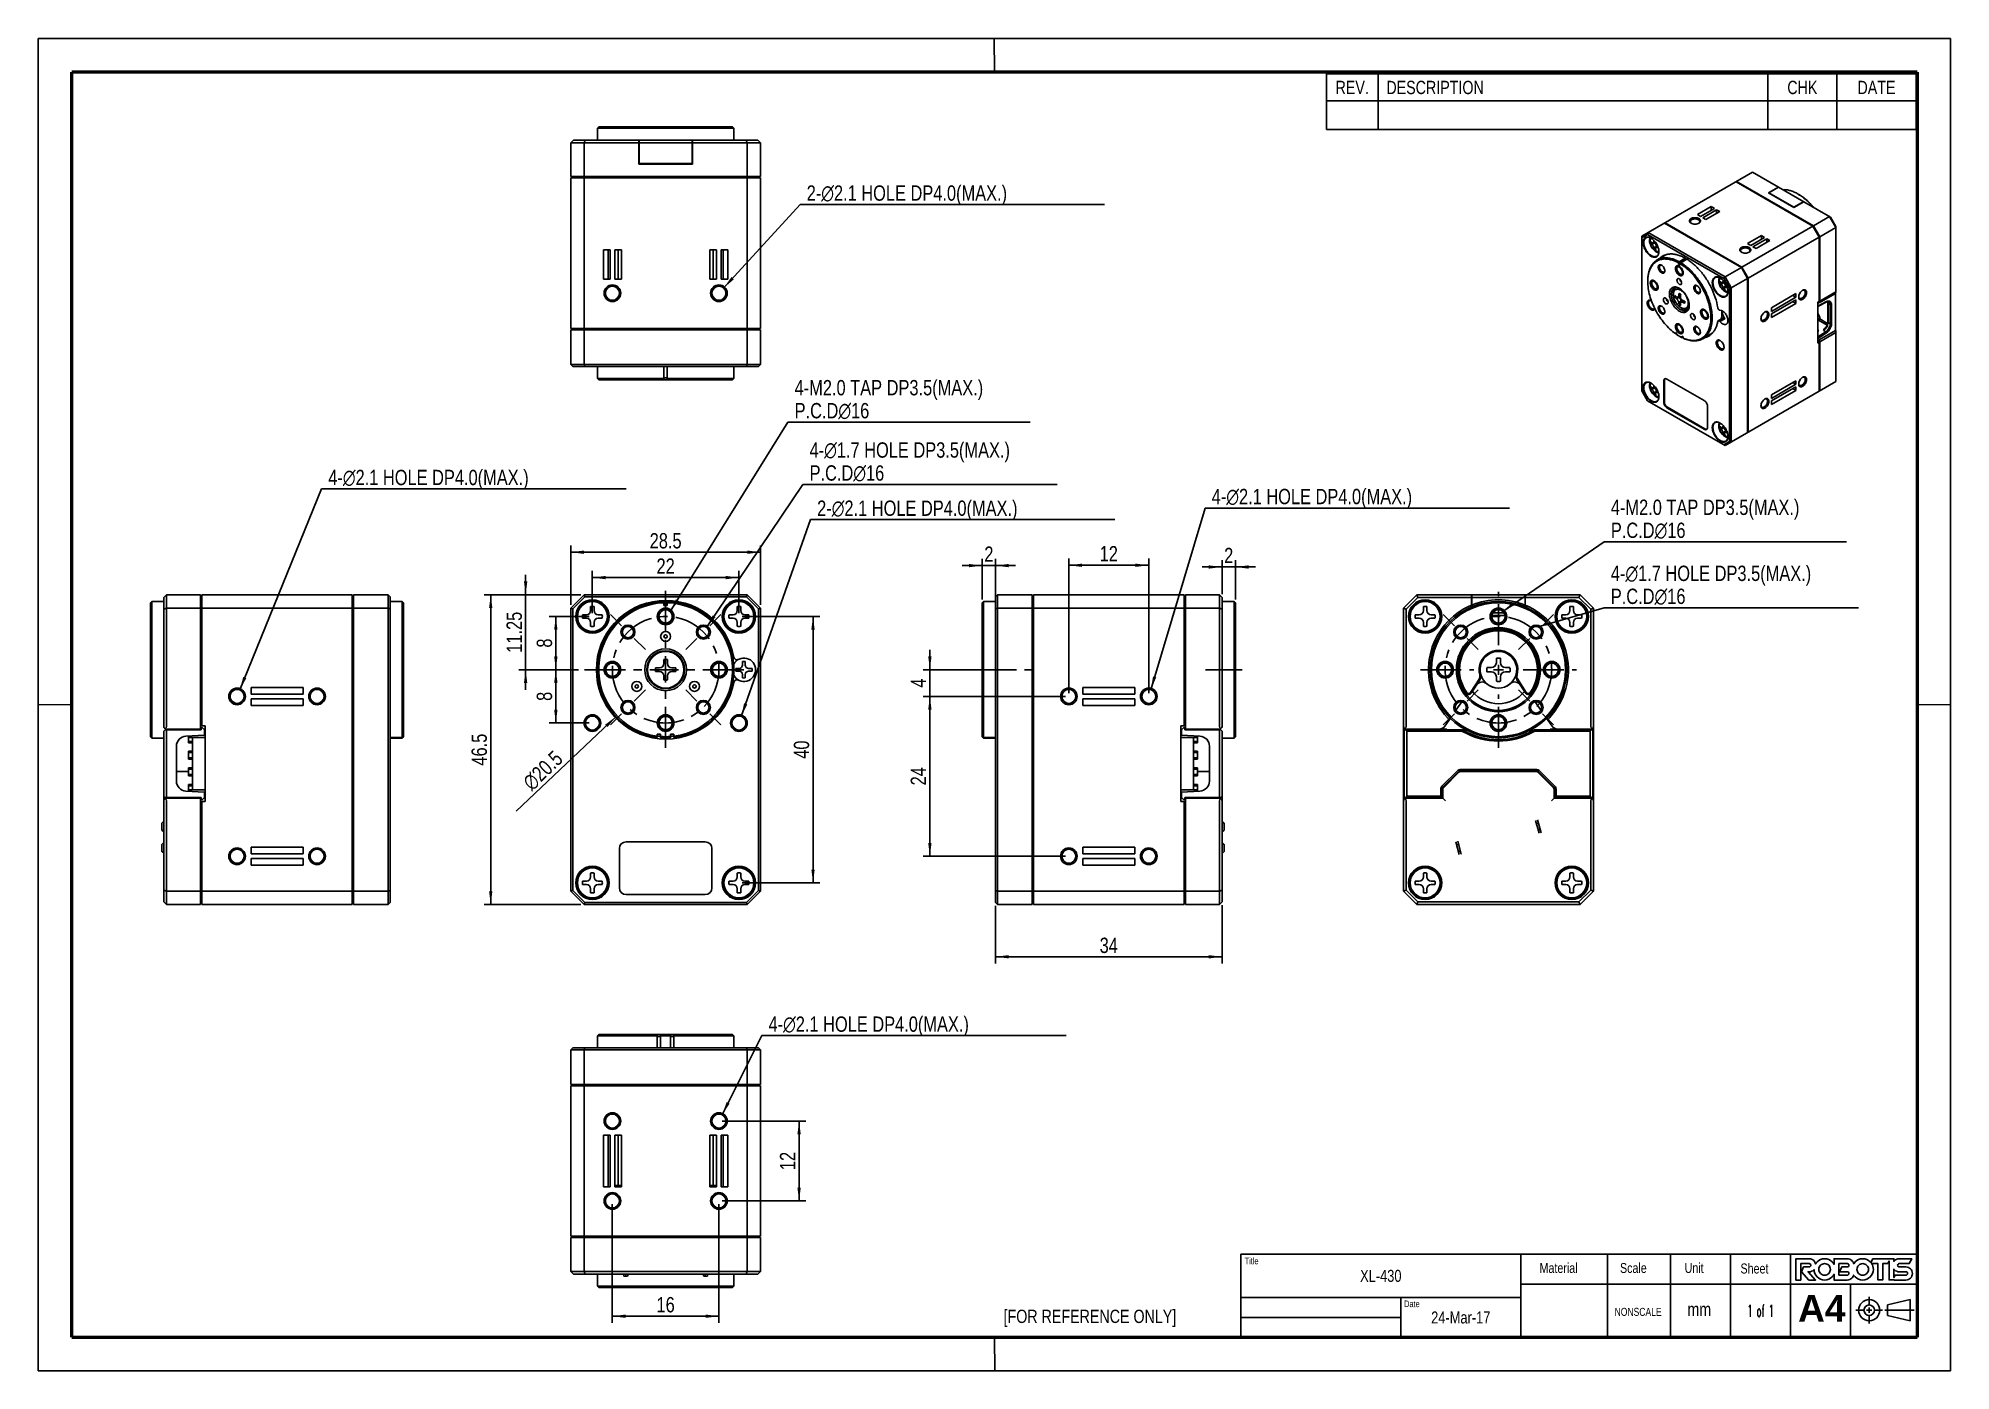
# Model space of a CAD drawing. Header units: millimetres. Extents: x 5 to 292, y 5 to 205.
import ezdxf

# ---------------------------------------------------------------- set-up
doc = ezdxf.new("R2010")
doc.units = ezdxf.units.MM
doc.header["$LTSCALE"] = 16.335
doc.linetypes.add('CENTER', pattern=[0.6, 0.375, -0.075, 0.075, -0.075])
doc.layers.get('0').update_dxf_attribs({"linetype": 'CONTINUOUS'})
for name, color, linetype in [('02___PRT_ALL_AXES', 7, 'CONTINUOUS'), ('03___PRT_ALL_CURVES', 7, 'CONTINUOUS'), ('3_ALL_AXES', 7, 'CONTINUOUS'), ('7_ALL_FEATURES', 7, 'CONTINUOUS')]:
    doc.layers.add(name, color=color, linetype=linetype)
doc.styles.get("Standard").update_dxf_attribs({"font": 'txt', "width": 0.8})
doc.styles.add('TEXTSTYLE_1', font='gdt', dxfattribs={"width": 0.8})
doc.styles.add('TEXTSTYLE_2', font='arialbd.ttf')
doc.styles.add('TEXTSTYLE_3', font='txt_____.ttf', dxfattribs={"width": 0.5})
doc.dimstyles.new('DIMSTYLE_1', dxfattribs={"dimtxt": 2.3, "dimasz": 2, "dimexe": 1, "dimexo": 0.5, "dimgap": 0.575, "dimtad": 1, "dimdsep": 46, "dimtxsty": 'Standard', "dimblk": '_FILLED', "dimblk1": '_FILLED', "dimblk2": '_FILLED', "dimcen": 0.09, "dimadec": 0, "dimazin": 0, "dimtp": 0.01, "dimtm": 0.01, "dimtfac": 1, "dimtofl": 0, "dimtmove": 0, "dimatfit": 3, "dimldrblk": '_FILLED', "dimfxl": 1, "dimtolj": 1, "dimarcsym": 0})
doc.dimstyles.new('DIMSTYLE_2', dxfattribs={"dimtxt": 2.3, "dimasz": 2, "dimexe": 1, "dimexo": 0.5, "dimtad": 1, "dimdsep": 46, "dimtxsty": 'Standard', "dimblk": '_FILLED', "dimblk1": '_FILLED', "dimblk2": '_FILLED', "dimcen": 0.09, "dimadec": 0, "dimazin": 0, "dimtp": 0.01, "dimtm": 0.01, "dimtfac": 1, "dimtmove": 0, "dimatfit": 2, "dimldrblk": '_FILLED', "dimfxl": 1, "dimtolj": 1, "dimarcsym": 0})
doc.dimstyles.get("Standard").update_dxf_attribs({"dimtxt": 2.3, "dimasz": 2, "dimexe": 1, "dimexo": 0.5, "dimtad": 1, "dimdsep": 46, "dimtxsty": 'Standard', "dimblk": '_FILLED', "dimblk1": '_FILLED', "dimblk2": '_FILLED', "dimcen": 0.09, "dimadec": 0, "dimazin": 0, "dimtol": 1, "dimtp": 0.01, "dimtm": 0.01, "dimtfac": 1, "dimtofl": 0, "dimtmove": 0, "dimatfit": 3, "dimldrblk": '_FILLED', "dimfxl": 1, "dimtolj": 1, "dimarcsym": 0})

msp = doc.modelspace()

# ---------------------------------------------------------------- texts
at = {"color": 2, "linetype": 'Continuous', "char_height": 2.3, "attachment_point": 1, "line_spacing_factor": 0.9}
for s, insert, width in [('4-M2.0 TAP DP3.5(MAX.)\\PP.C.D\\Fgdt;{\\Fgdt;n}\\Ftxt;16', (118.52, 153.74), 40.48), ('4-\\Fgdt;{\\Fgdt;n}\\Ftxt;1.7 HOLE DP3.5(MAX.)\\PP.C.D\\Fgdt;{\\Fgdt;n}\\Ftxt;16', (120.766, 144.383), 43.54667), ('4-M2.0 TAP DP3.5(MAX.)\\PP.C.D\\Fgdt;{\\Fgdt;n}\\Ftxt;16', (241.025, 135.781), 40.48), ('4-\\Fgdt;{\\Fgdt;n}\\Ftxt;1.7 HOLE DP3.5(MAX.)\\PP.C.D\\Fgdt;{\\Fgdt;n}\\Ftxt;16', (241.019, 125.868), 43.54667)]:
    msp.add_mtext(s, dxfattribs=dict(at, insert=insert, width=width))
at = {"color": 7, "linetype": 'Continuous', "attachment_point": 1, "line_spacing_factor": 0.9}
for s, insert, char_height, width in [('Title', (186.059, 21.983), 1, 4), ('Material', (230.324, 21.18), 1.5, 9.6), ('Scale', (242.398, 21.18), 1.5, 6), ('Unit', (252.096, 21.186), 1.5, 4.8), ('Sheet', (260.483, 21.1), 1.5, 6), ('Date', (210.002, 15.549), 1, 3.2), ('NONSCALE', (241.586, 14.444), 1.2, 7.68), ('mm', (252.517, 15.216), 2, 3.2), ('[FOR REFERENCE ONLY]', (149.881, 14.168), 2, 32)]:
    msp.add_mtext(s, dxfattribs=dict(at, insert=insert, char_height=char_height, width=width))
at = {"color": 7, "linetype": 'Continuous', "insert": (269.117, 16.359), "char_height": 4, "width": 7.13755, "attachment_point": 1, "line_spacing_factor": 0.9, "style": 'TEXTSTYLE_2'}
msp.add_mtext('A4', dxfattribs=at)

# ---------------------------------------------------------------- blocks, each defined once
blk = doc.blocks.new('_FILLED')
at = {"color": 0, "linetype": 'ByBlock'}
blk.add_solid([(0, 0), (-1, 0.125), (-1, -0.125)], dxfattribs=at)
blk = doc.blocks.new('*D1')
at = {"color": 2, "linetype": 'Continuous'}
for p, q in [((86.41, 121.5), (71.91, 121.5)), ((72.91, 121.5), (72.91, 98.25)), ((72.91, 75), (72.91, 98.25)), ((86.41, 75), (71.91, 75))]:
    blk.add_line(p, q, dxfattribs=at)
at = {"color": 2, "linetype": 'Continuous', "xscale": 2, "yscale": 2, "zscale": 2}
for p, rotation in [((72.91, 121.5), 90), ((72.91, 75), 270)]:
    blk.add_blockref('_FILLED', p, dxfattribs=dict(at, rotation=rotation))
at = {"color": 2, "linetype": 'Continuous', "insert": (70.03, 98.25), "char_height": 2.3, "width": 7.36, "attachment_point": 2, "rotation": 90, "line_spacing_factor": 0.9}
blk.add_mtext('46.5', dxfattribs=at)
blk = doc.blocks.new('*D2')
at = {"color": 2, "linetype": 'Continuous'}
for p, q in [((87.66, 118.25), (81.68, 118.25)), ((82.68, 118.25), (82.68, 114.25)), ((82.68, 110.25), (82.68, 114.25)), ((86.1, 110.25), (81.68, 110.25))]:
    blk.add_line(p, q, dxfattribs=at)
at = {"color": 2, "linetype": 'Continuous', "xscale": 2, "yscale": 2, "zscale": 2}
for p, rotation in [((82.68, 118.25), 90), ((82.68, 110.25), 270)]:
    blk.add_blockref('_FILLED', p, dxfattribs=dict(at, rotation=rotation))
at = {"color": 2, "linetype": 'Continuous', "insert": (79.81, 114.25), "char_height": 2.3, "width": 1.84, "attachment_point": 2, "rotation": 90, "line_spacing_factor": 0.9}
blk.add_mtext('8', dxfattribs=at)
blk = doc.blocks.new('*D3')
at = {"color": 2, "linetype": 'Continuous'}
for p, q in [((83.61, 110.25), (81.68, 110.25)), ((82.68, 110.25), (82.68, 106.25)), ((82.68, 102.25), (82.68, 106.25)), ((87.66, 102.25), (81.68, 102.25))]:
    blk.add_line(p, q, dxfattribs=at)
at = {"color": 2, "linetype": 'Continuous', "xscale": 2, "yscale": 2, "zscale": 2}
for p, rotation in [((82.68, 110.25), 90), ((82.68, 102.25), 270)]:
    blk.add_blockref('_FILLED', p, dxfattribs=dict(at, rotation=rotation))
at = {"color": 2, "linetype": 'Continuous', "insert": (79.81, 106.25), "char_height": 2.3, "width": 1.84, "attachment_point": 2, "rotation": 90, "line_spacing_factor": 0.9}
blk.add_mtext('8', dxfattribs=at)
blk = doc.blocks.new('*D4')
at = {"color": 2, "linetype": 'Continuous'}
for p, q in [((78.15, 121.5), (78.15, 124.5)), ((78.15, 124.5), (78.15, 115.87)), ((86.41, 121.5), (77.15, 121.5)), ((78.15, 107.25), (78.15, 115.87)), ((83.61, 110.25), (77.15, 110.25)), ((78.15, 110.25), (78.15, 107.25))]:
    blk.add_line(p, q, dxfattribs=at)
at = {"color": 2, "linetype": 'Continuous', "xscale": 2, "yscale": 2, "zscale": 2}
for p, rotation in [((78.15, 121.5), 270), ((78.15, 110.25), 90)]:
    blk.add_blockref('_FILLED', p, dxfattribs=dict(at, rotation=rotation))
at = {"color": 2, "linetype": 'Continuous', "insert": (75.28, 115.87), "char_height": 2.3, "width": 9.2, "attachment_point": 2, "rotation": 90, "line_spacing_factor": 0.9}
blk.add_mtext('11.25', dxfattribs=at)
blk = doc.blocks.new('*D5')
at = {"color": 2, "linetype": 'Continuous'}
blk.add_line((91.72, 103.2), (76.73, 89.02), dxfattribs=at)
at = {"color": 2, "linetype": 'Continuous', "xscale": 2, "yscale": 2, "zscale": 2, "rotation": 43.4158880192}
blk.add_blockref('_FILLED', (91.72, 103.2), dxfattribs=at)
at = {"color": 2, "linetype": 'Continuous', "insert": (82.33, 98.28), "char_height": 2.3, "width": 10.4267, "attachment_point": 3, "rotation": 43.4159, "line_spacing_factor": 0.9, "style": 'TEXTSTYLE_1'}
blk.add_mtext('{\\Fgdt;n}\\Ftxt;20.5', dxfattribs=at)
blk = doc.blocks.new('*D6')
at = {"color": 2, "linetype": 'Continuous'}
for p, q in [((110.66, 118.25), (122.28, 118.25)), ((121.28, 118.25), (121.28, 98.25)), ((121.28, 78.25), (121.28, 98.25)), ((110.66, 78.25), (122.28, 78.25))]:
    blk.add_line(p, q, dxfattribs=at)
at = {"color": 2, "linetype": 'Continuous', "xscale": 2, "yscale": 2, "zscale": 2}
for p, rotation in [((121.28, 118.25), 90), ((121.28, 78.25), 270)]:
    blk.add_blockref('_FILLED', p, dxfattribs=dict(at, rotation=rotation))
at = {"color": 2, "linetype": 'Continuous', "insert": (118.4, 98.25), "char_height": 2.3, "width": 3.68, "attachment_point": 2, "rotation": 90, "line_spacing_factor": 0.9}
blk.add_mtext('40', dxfattribs=at)
blk = doc.blocks.new('*D7')
at = {"color": 2, "linetype": 'Continuous'}
for p, q in [((84.91, 120), (84.91, 128.89)), ((84.91, 127.89), (99.16, 127.89)), ((113.41, 127.89), (99.16, 127.89)), ((113.41, 120), (113.41, 128.89))]:
    blk.add_line(p, q, dxfattribs=at)
at = {"color": 2, "linetype": 'Continuous', "xscale": 2, "yscale": 2, "zscale": 2, "rotation": 180}
blk.add_blockref('_FILLED', (84.91, 127.89), dxfattribs=at)
at = {"color": 2, "linetype": 'Continuous', "xscale": 2, "yscale": 2, "zscale": 2}
blk.add_blockref('_FILLED', (113.41, 127.89), dxfattribs=at)
at = {"color": 2, "linetype": 'Continuous', "insert": (99.16, 130.76), "char_height": 2.3, "width": 7.36, "attachment_point": 2, "line_spacing_factor": 0.9}
blk.add_mtext('28.5', dxfattribs=at)
blk = doc.blocks.new('*D8')
at = {"color": 2, "linetype": 'Continuous'}
for p, q in [((88.16, 118.75), (88.16, 125.08)), ((88.16, 124.08), (99.16, 124.08)), ((110.16, 124.08), (99.16, 124.08)), ((110.16, 118.75), (110.16, 125.08))]:
    blk.add_line(p, q, dxfattribs=at)
at = {"color": 2, "linetype": 'Continuous', "xscale": 2, "yscale": 2, "zscale": 2, "rotation": 180}
blk.add_blockref('_FILLED', (88.16, 124.08), dxfattribs=at)
at = {"color": 2, "linetype": 'Continuous', "xscale": 2, "yscale": 2, "zscale": 2}
blk.add_blockref('_FILLED', (110.16, 124.08), dxfattribs=at)
at = {"color": 2, "linetype": 'Continuous', "insert": (99.16, 126.95), "char_height": 2.3, "width": 3.68, "attachment_point": 2, "line_spacing_factor": 0.9}
blk.add_mtext('22', dxfattribs=at)
blk = doc.blocks.new('*D9')
at = {"color": 2, "linetype": 'Continuous'}
for p, q in [((107.87, 167.55), (119.33, 180.09)), ((119.33, 180.09), (165.03, 180.09)), ((165.03, 180.09), (119.33, 180.09))]:
    blk.add_line(p, q, dxfattribs=at)
at = {"color": 2, "linetype": 'Continuous', "xscale": 2, "yscale": 2, "zscale": 2, "rotation": 227.58030353}
blk.add_blockref('_FILLED', (107.87, 167.55), dxfattribs=at)
at = {"color": 2, "linetype": 'Continuous', "insert": (120.33, 182.96), "char_height": 2.3, "width": 43.5467, "attachment_point": 1, "line_spacing_factor": 0.9}
blk.add_mtext('2-\\Fgdt;{\\Fgdt;n}\\Ftxt;2.1 HOLE DP4.0(MAX.)', dxfattribs=at)
blk = doc.blocks.new('*D10')
at = {"color": 2, "linetype": 'Continuous'}
for p, q in [((35.24, 107.22), (47.53, 137.38)), ((47.53, 137.38), (93.22, 137.38)), ((93.22, 137.38), (47.53, 137.38))]:
    blk.add_line(p, q, dxfattribs=at)
at = {"color": 2, "linetype": 'Continuous', "xscale": 2, "yscale": 2, "zscale": 2, "rotation": 247.8320386604}
blk.add_blockref('_FILLED', (35.24, 107.22), dxfattribs=at)
at = {"color": 2, "linetype": 'Continuous', "insert": (48.53, 140.26), "char_height": 2.3, "width": 43.5467, "attachment_point": 1, "line_spacing_factor": 0.9}
blk.add_mtext('4-\\Fgdt;{\\Fgdt;n}\\Ftxt;2.1 HOLE DP4.0(MAX.)', dxfattribs=at)
blk = doc.blocks.new('*D11')
at = {"color": 2, "linetype": 'Continuous'}
for p, q in [((110.51, 103.24), (120.9, 132.78)), ((120.9, 132.78), (166.59, 132.78)), ((166.59, 132.78), (120.9, 132.78))]:
    blk.add_line(p, q, dxfattribs=at)
at = {"color": 2, "linetype": 'Continuous', "xscale": 2, "yscale": 2, "zscale": 2, "rotation": 250.6363728003}
blk.add_blockref('_FILLED', (110.51, 103.24), dxfattribs=at)
at = {"color": 2, "linetype": 'Continuous', "insert": (121.9, 135.65), "char_height": 2.3, "width": 43.5467, "attachment_point": 1, "line_spacing_factor": 0.9}
blk.add_mtext('2-\\Fgdt;{\\Fgdt;n}\\Ftxt;2.1 HOLE DP4.0(MAX.)', dxfattribs=at)
blk = doc.blocks.new('*D12')
at = {"color": 2, "linetype": 'Continuous'}
for p, q in [((171.98, 107.25), (180.12, 134.52)), ((180.12, 134.52), (225.82, 134.52)), ((225.82, 134.52), (180.12, 134.52))]:
    blk.add_line(p, q, dxfattribs=at)
at = {"color": 2, "linetype": 'Continuous', "xscale": 2, "yscale": 2, "zscale": 2, "rotation": 253.3656606834}
blk.add_blockref('_FILLED', (171.98, 107.25), dxfattribs=at)
at = {"color": 2, "linetype": 'Continuous', "insert": (181.12, 137.4), "char_height": 2.3, "width": 43.5467, "attachment_point": 1, "line_spacing_factor": 0.9}
blk.add_mtext('4-\\Fgdt;{\\Fgdt;n}\\Ftxt;2.1 HOLE DP4.0(MAX.)', dxfattribs=at)
blk = doc.blocks.new('*D13')
at = {"color": 2, "linetype": 'Continuous'}
for p, q in [((107.64, 43.43), (113.6, 55.32)), ((113.6, 55.32), (159.3, 55.32)), ((159.3, 55.32), (113.6, 55.32))]:
    blk.add_line(p, q, dxfattribs=at)
at = {"color": 2, "linetype": 'Continuous', "xscale": 2, "yscale": 2, "zscale": 2, "rotation": 243.3401558068}
blk.add_blockref('_FILLED', (107.64, 43.43), dxfattribs=at)
at = {"color": 2, "linetype": 'Continuous', "insert": (114.6, 58.19), "char_height": 2.3, "width": 43.5467, "attachment_point": 1, "line_spacing_factor": 0.9}
blk.add_mtext('4-\\Fgdt;{\\Fgdt;n}\\Ftxt;2.1 HOLE DP4.0(MAX.)', dxfattribs=at)
blk = doc.blocks.new('*D14')
at = {"color": 2, "linetype": 'Continuous'}
for p, q in [((91.16, 29.99), (91.16, 12.19)), ((107.16, 29.99), (107.16, 12.19)), ((91.16, 13.19), (99.16, 13.19)), ((107.16, 13.19), (99.16, 13.19))]:
    blk.add_line(p, q, dxfattribs=at)
at = {"color": 2, "linetype": 'Continuous', "xscale": 2, "yscale": 2, "zscale": 2, "rotation": 180}
blk.add_blockref('_FILLED', (91.16, 13.19), dxfattribs=at)
at = {"color": 2, "linetype": 'Continuous', "xscale": 2, "yscale": 2, "zscale": 2}
blk.add_blockref('_FILLED', (107.16, 13.19), dxfattribs=at)
at = {"color": 2, "linetype": 'Continuous', "insert": (99.16, 16.07), "char_height": 2.3, "width": 3.68, "attachment_point": 2, "line_spacing_factor": 0.9}
blk.add_mtext('16', dxfattribs=at)
blk = doc.blocks.new('*D15')
at = {"color": 2, "linetype": 'Continuous'}
for p, q in [((107.66, 42.49), (120.19, 42.49)), ((119.19, 42.49), (119.19, 36.49)), ((119.19, 30.49), (119.19, 36.49)), ((107.66, 30.49), (120.19, 30.49))]:
    blk.add_line(p, q, dxfattribs=at)
at = {"color": 2, "linetype": 'Continuous', "xscale": 2, "yscale": 2, "zscale": 2}
for p, rotation in [((119.19, 42.49), 90), ((119.19, 30.49), 270)]:
    blk.add_blockref('_FILLED', p, dxfattribs=dict(at, rotation=rotation))
at = {"color": 2, "linetype": 'Continuous', "insert": (116.31, 36.49), "char_height": 2.3, "width": 3.68, "attachment_point": 2, "rotation": 90, "line_spacing_factor": 0.9}
blk.add_mtext('12', dxfattribs=at)
blk = doc.blocks.new('*D16')
at = {"color": 2, "linetype": 'Continuous'}
for p, q in [((146.67, 120.79), (146.67, 126.88)), ((148.67, 119.87), (148.67, 126.88)), ((146.67, 125.88), (143.67, 125.88)), ((143.67, 125.88), (147.67, 125.88)), ((151.67, 125.88), (147.67, 125.88)), ((148.67, 125.88), (151.67, 125.88))]:
    blk.add_line(p, q, dxfattribs=at)
at = {"color": 2, "linetype": 'Continuous', "xscale": 2, "yscale": 2, "zscale": 2}
blk.add_blockref('_FILLED', (146.67, 125.88), dxfattribs=at)
at = {"color": 2, "linetype": 'Continuous', "xscale": 2, "yscale": 2, "zscale": 2, "rotation": 180}
blk.add_blockref('_FILLED', (148.67, 125.88), dxfattribs=at)
at = {"color": 2, "linetype": 'Continuous', "insert": (147.67, 128.75), "char_height": 2.3, "width": 1.84, "attachment_point": 2, "line_spacing_factor": 0.9}
blk.add_mtext('2', dxfattribs=at)
blk = doc.blocks.new('*D17')
at = {"color": 2, "linetype": 'Continuous'}
for p, q in [((159.67, 106.75), (159.67, 126.93)), ((171.67, 106.75), (171.67, 126.93)), ((159.67, 125.93), (165.67, 125.93)), ((171.67, 125.93), (165.67, 125.93))]:
    blk.add_line(p, q, dxfattribs=at)
at = {"color": 2, "linetype": 'Continuous', "xscale": 2, "yscale": 2, "zscale": 2, "rotation": 180}
blk.add_blockref('_FILLED', (159.67, 125.93), dxfattribs=at)
at = {"color": 2, "linetype": 'Continuous', "xscale": 2, "yscale": 2, "zscale": 2}
blk.add_blockref('_FILLED', (171.67, 125.93), dxfattribs=at)
at = {"color": 2, "linetype": 'Continuous', "insert": (165.67, 128.81), "char_height": 2.3, "width": 3.68, "attachment_point": 2, "line_spacing_factor": 0.9}
blk.add_mtext('12', dxfattribs=at)
blk = doc.blocks.new('*D18')
at = {"color": 2, "linetype": 'Continuous'}
for p, q in [((182.67, 121.6), (182.67, 126.67)), ((184.67, 120.8), (184.67, 126.67)), ((182.67, 125.67), (179.67, 125.67)), ((179.67, 125.67), (183.67, 125.67)), ((187.67, 125.67), (183.67, 125.67)), ((184.67, 125.67), (187.67, 125.67))]:
    blk.add_line(p, q, dxfattribs=at)
at = {"color": 2, "linetype": 'Continuous', "xscale": 2, "yscale": 2, "zscale": 2}
blk.add_blockref('_FILLED', (182.67, 125.67), dxfattribs=at)
at = {"color": 2, "linetype": 'Continuous', "xscale": 2, "yscale": 2, "zscale": 2, "rotation": 180}
blk.add_blockref('_FILLED', (184.67, 125.67), dxfattribs=at)
at = {"color": 2, "linetype": 'Continuous', "insert": (183.67, 128.55), "char_height": 2.3, "width": 1.84, "attachment_point": 2, "line_spacing_factor": 0.9}
blk.add_mtext('2', dxfattribs=at)
blk = doc.blocks.new('*D19')
at = {"color": 2, "linetype": 'Continuous'}
for p, q in [((138.82, 110.25), (138.82, 113.25)), ((138.82, 113.25), (138.82, 108.25)), ((145.64, 110.25), (137.82, 110.25)), ((159.17, 106.25), (137.82, 106.25)), ((138.82, 103.25), (138.82, 108.25)), ((138.82, 106.25), (138.82, 103.25))]:
    blk.add_line(p, q, dxfattribs=at)
at = {"color": 2, "linetype": 'Continuous', "xscale": 2, "yscale": 2, "zscale": 2}
for p, rotation in [((138.82, 110.25), 270), ((138.82, 106.25), 90)]:
    blk.add_blockref('_FILLED', p, dxfattribs=dict(at, rotation=rotation))
at = {"color": 2, "linetype": 'Continuous', "insert": (135.94, 108.25), "char_height": 2.3, "width": 1.84, "attachment_point": 2, "rotation": 90, "line_spacing_factor": 0.9}
blk.add_mtext('4', dxfattribs=at)
blk = doc.blocks.new('*D20')
at = {"color": 2, "linetype": 'Continuous'}
for p, q in [((159.17, 106.25), (137.82, 106.25)), ((138.82, 106.25), (138.82, 94.25)), ((138.82, 82.25), (138.82, 94.25)), ((159.17, 82.25), (137.82, 82.25))]:
    blk.add_line(p, q, dxfattribs=at)
at = {"color": 2, "linetype": 'Continuous', "xscale": 2, "yscale": 2, "zscale": 2}
for p, rotation in [((138.82, 106.25), 90), ((138.82, 82.25), 270)]:
    blk.add_blockref('_FILLED', p, dxfattribs=dict(at, rotation=rotation))
at = {"color": 2, "linetype": 'Continuous', "insert": (135.94, 94.25), "char_height": 2.3, "width": 3.68, "attachment_point": 2, "rotation": 90, "line_spacing_factor": 0.9}
blk.add_mtext('24', dxfattribs=at)
blk = doc.blocks.new('*D21')
at = {"color": 2, "linetype": 'Continuous'}
for p, q in [((148.67, 74.8), (148.67, 66.15)), ((182.67, 74.9), (182.67, 66.15)), ((148.67, 67.15), (165.67, 67.15)), ((182.67, 67.15), (165.67, 67.15))]:
    blk.add_line(p, q, dxfattribs=at)
at = {"color": 2, "linetype": 'Continuous', "xscale": 2, "yscale": 2, "zscale": 2, "rotation": 180}
blk.add_blockref('_FILLED', (148.67, 67.15), dxfattribs=at)
at = {"color": 2, "linetype": 'Continuous', "xscale": 2, "yscale": 2, "zscale": 2}
blk.add_blockref('_FILLED', (182.67, 67.15), dxfattribs=at)
at = {"color": 2, "linetype": 'Continuous', "insert": (165.67, 70.02), "char_height": 2.3, "width": 3.68, "attachment_point": 2, "line_spacing_factor": 0.9}
blk.add_mtext('34', dxfattribs=at)
blk = doc.blocks.new('*T22')
at = {"color": 2, "linetype": 'Continuous'}
for p, q in [((101.5, 12.5), (0, 12.5)), ((0, 0), (0, 12.5)), ((42, 0), (42, 12.5)), ((55, 0), (55, 12.5)), ((64.5, 0), (64.5, 12.5)), ((73.5, 0), (73.5, 12.5)), ((82.5, 0), (82.5, 12.5)), ((101.5, 0), (101.5, 12.5)), ((42, 6), (0, 6)), ((24, 0), (24, 6)), ((101.5, 8), (42, 8)), ((91.5, 0), (91.5, 8)), ((24, 3), (0, 3)), ((101.5, 0), (0, 0))]:
    blk.add_line(p, q, dxfattribs=at)
at = {"color": 7, "linetype": 'Continuous', "char_height": 1.8, "attachment_point": 2, "line_spacing_factor": 0.9}
for s, insert, width in [('XL-430', (21, 10.15), 17.28), ('24-Mar-17', (33, 3.9), 25.92)]:
    blk.add_mtext(s, dxfattribs=dict(at, insert=insert, width=width))
at = {"color": 7, "linetype": 'Continuous', "insert": (78, 4.9), "char_height": 1.8, "width": 10.8, "attachment_point": 2, "line_spacing_factor": 0.9, "style": 'TEXTSTYLE_3'}
blk.add_mtext('1 of 1', dxfattribs=at)
blk = doc.blocks.new('*T23')
at = {"color": 7, "linetype": 'Continuous'}
for p, q in [((88.5, 0), (0, 0)), ((0, 0), (0, -8.359375)), ((7.75, 0), (7.75, -8.359375)), ((66.25, 0), (66.25, -8.359375)), ((76.625, 0), (76.625, -8.359375)), ((88.5, 0), (88.5, -8.359375)), ((88.5, -4.0625), (0, -4.0625)), ((88.5, -8.359375), (0, -8.359375))]:
    blk.add_line(p, q, dxfattribs=at)
at = {"color": 2, "linetype": 'Continuous', "char_height": 2, "line_spacing_factor": 0.9}
for s, insert, width, attachment_point in [('REV.', (3.875, -1.03125), 12.8, 2), ('  DESCRIPTION', (7.8125, -1.03125), 41.6, 1), ('CHK', (71.4375, -1.03125), 9.6, 2), ('DATE', (82.5625, -1.03125), 12.8, 2)]:
    blk.add_mtext(s, dxfattribs=dict(at, insert=insert, width=width, attachment_point=attachment_point))

# ---------------------------------------------------------------- dimensions: what is measured, and where the dimension line sits
at = {"color": 2, "linetype": 'Continuous'}
for p1, p2, text, override, picture, middle in [((107.873, 167.545), (106.457, 165.995), '2-%%c<> HOLE DP4.0(MAX.)', {"dimtih": 1, "dimtoh": 1, "dimpost": '<>'}, '*D9', (142.108, 181.813)), ((35.236, 107.217), (34.443, 105.273), '4-%%c<> HOLE DP4.0(MAX.)', {"dimtih": 1, "dimtoh": 1, "dimpost": '<>'}, '*D10', (70.3, 139.109)), ((110.513, 103.236), (109.817, 101.255), '2-%%c<> HOLE DP4.0(MAX.)', {"dimtih": 1, "dimtoh": 1, "dimpost": '<>'}, '*D11', (143.669, 134.503)), ((171.975, 107.251), (171.374, 105.239), '4-%%c<> HOLE DP4.0(MAX.)', {"dimtih": 1, "dimtoh": 1, "dimpost": '<>'}, '*D12', (202.897, 136.25)), ((91.72, 103.2), (106.61, 117.29), '%%c<>', {"dimpost": '<>'}, '*D5', (79.336, 93.858)), ((107.636, 43.432), (106.694, 41.555), '4-%%c<> HOLE DP4.0(MAX.)', {"dimtih": 1, "dimtoh": 1, "dimpost": '<>'}, '*D13', (136.376, 57.041))]:
    dim = msp.add_diameter_dim_2p(p1=p1, p2=p2, text=text, dimstyle='DIMSTYLE_2', override=override, dxfattribs=at)
    dim.commit()
    dim.dimension.update_dxf_attribs({"geometry": picture, "text_midpoint": middle, "dimtype": 163})
for base, p1, p2, picture, middle in [((113.415, 127.889), (84.915, 119.495), (113.415, 119.495), '*D7', (99.222, 127.889)), ((110.165, 124.077), (88.165, 118.245), (110.165, 118.245), '*D8', (99.165, 124.077)), ((148.675, 125.879), (146.675, 120.292), (148.675, 119.371), '*D16', (147.675, 125.879)), ((171.675, 125.933), (159.675, 106.245), (171.675, 106.245), '*D17', (165.905, 125.933)), ((184.675, 125.671), (182.675, 121.095), (184.675, 120.295), '*D18', (183.675, 125.671)), ((182.675, 67.148), (148.675, 75.295), (182.675, 75.395), '*D21', (165.732, 67.148)), ((107.165, 13.193), (91.165, 30.494), (107.165, 30.494), '*D14', (99.395, 13.193))]:
    dim = msp.add_linear_dim(base=base, p1=p1, p2=p2, dimstyle='DIMSTYLE_1', dxfattribs=at)
    dim.commit()
    dim.dimension.update_dxf_attribs({"geometry": picture, "text_midpoint": middle, "dimtype": 160})
for base, p1, p2, angle, picture, middle in [((78.155, 110.245), (86.915, 121.495), (84.105, 110.245), 270, '*D4', (78.155, 116.158)), ((72.91, 74.995), (86.915, 121.495), (86.915, 74.995), 270, '*D1', (72.91, 98.303)), ((82.683, 118.245), (86.602, 110.245), (88.165, 118.245), 90, '*D2', (82.683, 114.245)), ((121.276, 78.245), (110.165, 118.245), (110.165, 78.245), 270, '*D6', (121.276, 98.245)), ((138.818, 106.245), (146.143, 110.245), (159.675, 106.245), 270, '*D19', (138.818, 108.303)), ((82.683, 102.245), (81.183, 110.245), (88.165, 102.245), 270, '*D3', (82.683, 106.245)), ((138.818, 82.245), (159.675, 106.245), (159.675, 82.245), 270, '*D20', (138.818, 94.303)), ((119.188, 30.494), (107.165, 42.494), (107.165, 30.494), 270, '*D15', (119.188, 36.724))]:
    dim = msp.add_linear_dim(base=base, p1=p1, p2=p2, angle=angle, dimstyle='DIMSTYLE_1', dxfattribs=at)
    dim.commit()
    dim.dimension.update_dxf_attribs({"geometry": picture, "text_midpoint": middle, "dimtype": 160})

# ---------------------------------------------------------------- linework, layer by layer
at = {"color": 7, "linetype": 'Continuous'}
for p, q in [((5, 5), (5, 205)), ((5, 205), (292, 205)), ((148.5, 200), (148.484, 205.052)), ((292, 5), (292, 205)), ((84.915, 189.37), (85.315, 189.77)), ((85.315, 189.77), (95.145, 189.77)), ((86.915, 189.37), (87.081, 189.77)), ((95.145, 189.77), (95.145, 186.17)), ((103.185, 189.77), (103.185, 186.17)), ((103.185, 189.77), (113.015, 189.77)), ((111.415, 189.37), (111.249, 189.77)), ((113.415, 189.37), (113.015, 189.77)), ((84.915, 184.27), (84.915, 189.37)), ((84.915, 189.37), (95.145, 189.37)), ((86.915, 184.27), (86.915, 189.37)), ((95.145, 188.07), (95.165, 188.07)), ((95.145, 187.97), (95.165, 187.97)), ((95.145, 187.47), (95.165, 187.47)), ((95.145, 187.07), (95.165, 187.07)), ((103.165, 188.07), (103.185, 188.07)), ((103.165, 187.97), (103.185, 187.97)), ((103.165, 187.47), (103.185, 187.47)), ((103.165, 187.07), (103.185, 187.07)), ((103.185, 189.37), (113.415, 189.37)), ((111.415, 184.27), (111.415, 189.37)), ((113.415, 184.27), (113.415, 189.37)), ((113.415, 184.27), (84.915, 184.27)), ((84.915, 161.47), (84.915, 184.07)), ((84.915, 184.07), (113.415, 184.07)), ((85.015, 184.07), (85.015, 184.27)), ((85.015, 184.17), (85.715, 184.17)), ((85.715, 184.27), (85.715, 184.07)), ((86.915, 184.07), (86.915, 161.47)), ((103.185, 186.17), (95.145, 186.17)), ((95.165, 186.27), (95.165, 186.17)), ((103.165, 186.17), (103.165, 186.27)), ((111.415, 161.47), (111.415, 184.07)), ((112.615, 184.27), (112.615, 184.07)), ((113.315, 184.17), (112.615, 184.17)), ((113.315, 184.07), (113.315, 184.27)), ((113.415, 161.47), (113.415, 184.07)), ((262.308, 184.94), (245.667, 175.333)), ((262.308, 184.94), (266.197, 182.695)), ((259.81, 183.498), (271.359, 176.83)), ((271.453, 176.884), (259.904, 183.552)), ((266.188, 182.701), (264.679, 181.83)), ((268.469, 179.641), (264.679, 181.83)), ((264.736, 181.797), (264.736, 181.851)), ((256.085, 179.769), (254.011, 178.572)), ((254.011, 178.572), (254.483, 178.3)), ((256.557, 179.497), (254.483, 178.3)), ((254.813, 178.109), (256.887, 179.307)), ((254.813, 178.109), (255.284, 177.837)), ((255.284, 177.837), (257.358, 179.034)), ((256.085, 179.769), (256.085, 179.225)), ((256.557, 179.497), (256.085, 179.769)), ((256.887, 178.762), (256.887, 179.307)), ((257.358, 179.034), (256.887, 179.307)), ((269.978, 180.512), (268.469, 179.641)), ((268.507, 179.674), (268.507, 179.663)), ((269.978, 180.512), (273.968, 178.209)), ((271.453, 176.884), (273.857, 178.272)), ((273.857, 178.272), (274.8, 176.639)), ((273.968, 178.209), (274.8, 176.767)), ((246.527, 175.599), (245.667, 175.102)), ((245.667, 175.333), (245.667, 152.103)), ((246.61, 175.877), (246.527, 175.599)), ((257.96, 168.998), (246.527, 175.599)), ((258.16, 169.209), (246.61, 175.877)), ((260.611, 170.625), (249.062, 177.293)), ((260.705, 170.679), (249.156, 177.347)), ((260.705, 170.679), (271.359, 176.83)), ((263.628, 175.415), (261.554, 174.217)), ((261.648, 169.046), (272.302, 175.197)), ((264.099, 175.143), (262.025, 173.945)), ((263.628, 175.415), (263.628, 174.87)), ((264.099, 175.143), (263.628, 175.415)), ((271.359, 176.83), (272.302, 175.197)), ((272.396, 175.251), (271.453, 176.884)), ((272.302, 175.197), (272.302, 165.589)), ((272.396, 175.251), (274.8, 176.639)), ((272.396, 165.589), (272.396, 175.251)), ((274.8, 166.887), (274.8, 176.767)), ((89.815, 173.27), (89.815, 168.87)), ((90.815, 173.27), (89.815, 173.27)), ((90.515, 173.27), (90.515, 168.87)), ((90.815, 173.27), (90.815, 168.87)), ((91.515, 168.87), (91.515, 173.27)), ((92.515, 173.27), (91.515, 173.27)), ((92.015, 173.27), (92.015, 168.87)), ((92.515, 168.87), (92.515, 173.27)), ((106.815, 173.27), (105.815, 173.27)), ((105.815, 173.27), (105.815, 168.87)), ((106.315, 168.87), (106.315, 173.27)), ((106.815, 173.27), (106.815, 168.87)), ((108.515, 173.27), (107.515, 173.27)), ((107.515, 168.87), (107.515, 173.27)), ((107.815, 173.27), (107.815, 168.87)), ((108.515, 168.87), (108.515, 173.27)), ((249.396, 172.585), (247.978, 171.766)), ((261.554, 174.217), (262.025, 173.945)), ((262.355, 173.755), (264.429, 174.952)), ((262.355, 173.755), (262.827, 173.482)), ((262.827, 173.482), (264.901, 174.68)), ((264.429, 174.408), (264.429, 174.952)), ((264.901, 174.68), (264.429, 174.952)), ((251.183, 171.331), (251.277, 171.494)), ((251.183, 171.115), (251.183, 171.331)), ((251.183, 171.115), (251.324, 171.196)), ((251.183, 171.115), (251.419, 170.978)), ((252.197, 172.025), (251.277, 171.494)), ((251.324, 171.359), (252.333, 171.942)), ((251.324, 171.359), (251.324, 171.196)), ((251.324, 171.359), (251.466, 171.277)), ((251.324, 171.196), (251.419, 171.142)), ((251.513, 171.358), (251.419, 171.194)), ((251.419, 171.194), (251.419, 170.978)), ((252.426, 171.885), (251.513, 171.358)), ((260.611, 170.625), (258.16, 169.209)), ((261.554, 168.992), (260.611, 170.625)), ((261.648, 169.046), (260.705, 170.679)), ((89.815, 168.87), (90.815, 168.87)), ((91.515, 168.87), (92.515, 168.87)), ((105.815, 168.87), (106.815, 168.87)), ((107.515, 168.87), (108.515, 168.87)), ((258.16, 169.209), (257.96, 168.998)), ((258.82, 167.509), (257.96, 168.998)), ((259.102, 167.576), (258.16, 169.209)), ((259.102, 167.576), (258.82, 167.509)), ((258.82, 144.51), (258.82, 167.509)), ((261.554, 168.992), (259.102, 167.576)), ((259.102, 144.442), (259.102, 167.576)), ((261.554, 145.857), (261.554, 168.992)), ((261.648, 145.912), (261.648, 169.046)), ((268.813, 166.705), (265.136, 164.583)), ((268.813, 166.161), (268.813, 166.705)), ((274.753, 166.733), (272.302, 165.317)), ((274.8, 166.887), (272.364, 165.481)), ((274.8, 166.977), (272.396, 165.589)), ((274.753, 166.841), (274.737, 166.851)), ((274.753, 161.18), (274.753, 166.841)), ((268.813, 166.161), (265.136, 164.038)), ((265.136, 163.657), (268.813, 165.78)), ((265.136, 163.113), (268.813, 165.236)), ((265.136, 164.583), (265.136, 164.038)), ((265.136, 163.657), (265.136, 163.113)), ((268.342, 166.433), (268.813, 166.161)), ((268.813, 165.236), (268.342, 165.508)), ((268.813, 165.236), (268.813, 165.78)), ((272.302, 165.589), (272.066, 165.453)), ((273.381, 165.514), (272.066, 164.834)), ((272.066, 159.248), (272.066, 165.453)), ((273.348, 165.45), (272.066, 164.787)), ((272.207, 165.426), (272.066, 165.181)), ((272.113, 165.481), (272.207, 165.426)), ((272.114, 161.207), (272.114, 164.812)), ((272.148, 163.691), (272.114, 163.748)), ((272.148, 163.691), (272.114, 163.672)), ((272.302, 165.481), (272.207, 165.535)), ((272.207, 165.426), (272.302, 165.481)), ((272.302, 165.481), (272.302, 165.317)), ((273.583, 165.273), (273.583, 162.422)), ((273.622, 165.218), (273.952, 165.028)), ((273.622, 165.218), (273.622, 162.368)), ((273.952, 162.177), (273.952, 165.028)), ((274.14, 162.177), (274.14, 165.028)), ((113.415, 161.47), (84.915, 161.47)), ((84.915, 161.27), (84.915, 156.07)), ((113.415, 161.27), (84.915, 161.27)), ((85.715, 161.27), (85.715, 161.47)), ((86.915, 161.27), (86.915, 156.07)), ((111.415, 161.27), (111.415, 156.07)), ((112.615, 161.27), (112.615, 161.47)), ((113.415, 161.27), (113.415, 156.07)), ((250.711, 160.706), (250.711, 160.881)), ((250.947, 160.745), (250.711, 160.881)), ((250.947, 160.745), (250.947, 160.542)), ((256.232, 160.75), (254.812, 159.93)), ((257.128, 162.623), (257.882, 163.058)), ((257.403, 162.513), (258.157, 162.949)), ((272.114, 161.207), (272.066, 161.179)), ((272.066, 160.2), (273.282, 160.975)), ((272.066, 159.976), (273.381, 160.815)), ((272.133, 162.648), (272.114, 162.636)), ((272.215, 162.701), (272.133, 162.648)), ((273.491, 161.964), (272.215, 162.701)), ((272.302, 159.765), (274.753, 161.18)), ((273.565, 162.239), (272.394, 162.915)), ((272.396, 159.493), (274.8, 160.881)), ((273.282, 160.975), (272.952, 161.166)), ((273.261, 161.538), (273.261, 161.538)), ((273.283, 161.663), (273.381, 161.726)), ((273.952, 162.177), (273.622, 162.368)), ((274.753, 161.216), (274.8, 161.189)), ((274.8, 161.189), (274.8, 153.505)), ((250.806, 160.651), (250.711, 160.706)), ((250.947, 160.732), (250.806, 160.651)), ((251.654, 160.134), (251.654, 160.337)), ((251.89, 160.201), (251.654, 160.337)), ((251.654, 160.134), (251.749, 160.079)), ((251.89, 160.161), (251.749, 160.079)), ((251.89, 160.201), (251.89, 160.025)), ((251.89, 160.025), (251.984, 159.97)), ((272.066, 159.629), (272.207, 159.547)), ((272.302, 159.384), (272.066, 159.52)), ((272.302, 159.384), (272.066, 159.248)), ((272.302, 159.602), (272.207, 159.547)), ((272.302, 159.765), (272.302, 159.602)), ((272.302, 159.384), (272.302, 152.063)), ((272.396, 152.117), (272.396, 159.493)), ((84.915, 156.07), (85.215, 155.77)), ((113.415, 156.07), (84.915, 156.07)), ((113.115, 155.77), (85.215, 155.77)), ((86.915, 156.07), (87.039, 155.77)), ((88.915, 155.77), (88.915, 153.97)), ((98.915, 153.77), (98.915, 155.77)), ((99.415, 155.77), (99.415, 153.77)), ((109.415, 155.77), (109.415, 153.97)), ((111.415, 156.07), (111.291, 155.77)), ((113.415, 156.07), (113.115, 155.77)), ((89.115, 153.77), (88.915, 153.97)), ((88.915, 153.97), (98.915, 153.97)), ((89.115, 153.77), (109.215, 153.77)), ((98.915, 154.07), (99.415, 154.07)), ((99.415, 153.97), (109.415, 153.97)), ((109.215, 153.77), (109.415, 153.97)), ((248.967, 153.614), (249.062, 153.669)), ((248.967, 153.614), (248.967, 150.403)), ((249.062, 153.669), (249.062, 150.457)), ((255.048, 150.648), (249.439, 153.886)), ((268.813, 153.641), (265.136, 151.518)), ((268.813, 153.097), (265.136, 150.974)), ((265.136, 150.593), (268.813, 152.716)), ((265.136, 150.049), (268.813, 152.172)), ((268.342, 153.369), (268.813, 153.097)), ((268.813, 152.172), (268.342, 152.444)), ((268.813, 153.097), (268.813, 153.641)), ((268.813, 152.172), (268.813, 152.716)), ((272.302, 152.063), (274.8, 153.505)), ((245.667, 152.103), (246.527, 150.614)), ((258.16, 143.898), (246.527, 150.614)), ((248.967, 150.403), (249.062, 150.457)), ((249.439, 149.586), (249.533, 149.641)), ((249.439, 149.586), (255.048, 146.347)), ((249.533, 149.641), (255.143, 146.402)), ((255.52, 146.62), (255.52, 149.831)), ((258.16, 143.898), (272.302, 152.063)), ((265.136, 151.518), (265.136, 150.974)), ((265.136, 150.593), (265.136, 150.049)), ((255.048, 146.347), (255.143, 146.402)), ((257.96, 144.013), (258.82, 144.51)), ((259.102, 144.442), (258.82, 144.51)), ((24.239, 121.495), (23.839, 121.095)), ((23.839, 101.745), (23.839, 121.095)), ((24.239, 101.745), (24.239, 121.495)), ((29.339, 121.495), (24.239, 121.495)), ((29.339, 121.495), (29.339, 101.345)), ((29.339, 120.695), (29.539, 120.695)), ((29.539, 101.845), (29.539, 121.495)), ((29.539, 121.495), (52.139, 121.495)), ((52.139, 121.495), (52.139, 74.995)), ((52.339, 120.695), (52.139, 120.695)), ((52.339, 121.495), (52.339, 74.995)), ((52.339, 121.495), (57.539, 121.495)), ((57.539, 121.495), (57.539, 74.995)), ((57.539, 121.495), (57.839, 121.195)), ((57.839, 121.195), (57.839, 75.295)), ((86.915, 121.495), (84.915, 119.495)), ((87.039, 121.195), (85.215, 119.371)), ((86.915, 121.495), (87.039, 121.195)), ((111.415, 121.495), (86.915, 121.495)), ((111.291, 121.195), (87.039, 121.195)), ((111.415, 121.495), (111.291, 121.195)), ((113.115, 119.371), (111.291, 121.195)), ((113.415, 119.495), (111.415, 121.495)), ((148.975, 121.495), (148.675, 121.195)), ((148.675, 75.295), (148.675, 121.195)), ((148.975, 74.995), (148.975, 121.495)), ((154.175, 121.495), (148.975, 121.495)), ((154.175, 74.995), (154.175, 121.495)), ((154.175, 120.695), (154.375, 120.695)), ((154.375, 74.995), (154.375, 121.495)), ((154.375, 121.495), (176.975, 121.495)), ((176.975, 121.495), (176.975, 101.845)), ((177.175, 120.695), (176.975, 120.695)), ((177.175, 101.345), (177.175, 121.495)), ((177.175, 121.495), (182.275, 121.495)), ((182.275, 121.495), (182.275, 101.745)), ((182.275, 121.495), (182.675, 121.095)), ((182.675, 121.095), (182.675, 101.745)), ((211.901, 121.495), (209.901, 119.495)), ((212.067, 121.095), (210.301, 119.329)), ((211.901, 121.495), (212.067, 121.095)), ((211.901, 121.495), (220.151, 121.495)), ((220.131, 121.095), (212.067, 121.095)), ((220.131, 119.672), (220.131, 121.495)), ((228.151, 121.495), (236.401, 121.495)), ((228.171, 119.672), (228.171, 121.495)), ((236.236, 121.095), (228.171, 121.095)), ((236.401, 121.495), (236.236, 121.095)), ((238.001, 119.329), (236.236, 121.095)), ((238.401, 119.495), (236.401, 121.495)), ((24.239, 119.495), (23.839, 119.329)), ((29.339, 119.495), (24.239, 119.495)), ((52.139, 119.495), (29.539, 119.495)), ((52.339, 119.495), (57.539, 119.495)), ((57.539, 119.495), (57.839, 119.371)), ((57.839, 120.492), (59.639, 120.492)), ((59.639, 100.072), (59.639, 120.492)), ((59.839, 120.292), (59.639, 120.492)), ((59.839, 120.292), (59.839, 100.195)), ((84.915, 119.495), (84.915, 76.995)), ((84.915, 119.495), (85.215, 119.371)), ((85.215, 119.371), (85.215, 77.119)), ((98.915, 119.895), (98.915, 120.492)), ((98.915, 120.195), (99.415, 120.195)), ((98.915, 119.895), (99.415, 119.895)), ((99.415, 120.492), (99.415, 119.895)), ((113.415, 119.495), (113.115, 119.371)), ((113.115, 77.119), (113.115, 119.371)), ((113.415, 76.995), (113.415, 119.495)), ((146.875, 120.492), (146.675, 120.292)), ((146.675, 100.195), (146.675, 120.292)), ((146.875, 120.492), (146.875, 100.072)), ((148.675, 120.492), (146.875, 120.492)), ((148.975, 119.495), (148.675, 119.371)), ((154.175, 119.495), (148.975, 119.495)), ((154.375, 119.495), (176.975, 119.495)), ((177.175, 119.495), (182.275, 119.495)), ((182.275, 119.495), (182.675, 119.329)), ((209.901, 76.995), (209.901, 119.495)), ((209.901, 119.495), (210.301, 119.329)), ((210.301, 119.329), (210.301, 101.745)), ((220.151, 120.395), (220.131, 120.395)), ((220.151, 119.995), (220.131, 119.995)), ((220.131, 119.795), (220.151, 119.795)), ((225.139, 118.395), (223.164, 118.395)), ((228.171, 120.395), (228.151, 120.395)), ((228.171, 119.995), (228.151, 119.995)), ((228.151, 119.795), (228.171, 119.795)), ((238.401, 119.495), (238.001, 119.329)), ((238.001, 101.745), (238.001, 119.329)), ((238.401, 76.995), (238.401, 119.495)), ((36.939, 106.595), (36.939, 107.595)), ((36.939, 107.595), (44.739, 107.595)), ((36.939, 106.595), (44.739, 106.595)), ((44.739, 107.595), (44.739, 106.595)), ((161.775, 107.595), (161.775, 106.595)), ((169.575, 107.595), (161.775, 107.595)), ((169.575, 106.595), (161.775, 106.595)), ((169.575, 106.595), (169.575, 107.595)), ((221.243, 108.829), (219.98, 106.847)), ((221.369, 108.749), (220.107, 106.767)), ((228.196, 106.767), (226.933, 108.749)), ((228.322, 106.847), (227.06, 108.829)), ((10, 105), (5.018, 105.008)), ((36.939, 104.895), (36.939, 105.895)), ((44.739, 105.895), (36.939, 105.895)), ((44.739, 104.895), (36.939, 104.895)), ((44.739, 105.895), (44.739, 104.895)), ((161.775, 105.895), (161.775, 104.895)), ((161.775, 105.895), (169.575, 105.895)), ((161.775, 104.895), (169.575, 104.895)), ((169.575, 104.895), (169.575, 105.895)), ((218.649, 105.423), (217.764, 104.156)), ((230.538, 104.156), (229.654, 105.423)), ((287, 105), (292.039, 105.002)), ((24.039, 101.245), (23.839, 101.045)), ((23.839, 75.395), (23.839, 101.045)), ((24.039, 101.245), (29.439, 101.245)), ((29.439, 101.345), (24.239, 101.345)), ((24.239, 91.045), (24.239, 101.245)), ((28.339, 101.245), (28.339, 101.345)), ((29.339, 101.845), (30.039, 101.845)), ((29.439, 101.545), (29.439, 101.245)), ((29.639, 101.545), (29.439, 101.545)), ((29.939, 101.245), (29.639, 101.545)), ((30.039, 101.345), (29.839, 101.345)), ((29.939, 100.407), (29.939, 101.245)), ((30.039, 100.895), (29.939, 100.895)), ((30.039, 101.845), (30.039, 90.445)), ((97.915, 100.072), (97.915, 100.595)), ((98.415, 100.595), (97.915, 100.595)), ((98.415, 100.023), (98.415, 100.595)), ((100.415, 100.595), (99.915, 100.595)), ((99.915, 100.023), (99.915, 100.595)), ((100.415, 100.595), (100.415, 100.072)), ((177.175, 101.845), (176.475, 101.845)), ((176.475, 90.445), (176.475, 101.845)), ((176.675, 101.345), (176.475, 101.345)), ((176.575, 100.895), (176.475, 100.895)), ((176.875, 101.545), (176.575, 101.245)), ((176.575, 100.407), (176.575, 101.245)), ((176.875, 101.545), (177.075, 101.545)), ((177.075, 101.545), (177.075, 101.245)), ((182.275, 101.345), (177.075, 101.345)), ((177.075, 101.245), (182.475, 101.245)), ((178.175, 101.345), (178.175, 101.245)), ((182.275, 101.245), (182.275, 91.045)), ((182.675, 101.045), (182.475, 101.245)), ((182.675, 101.045), (182.675, 75.395)), ((210.001, 101.482), (210.001, 90.808)), ((210.001, 101.245), (218.472, 101.245)), ((210.401, 101.045), (210.201, 101.245)), ((210.301, 101.345), (216.401, 101.345)), ((210.401, 101.045), (210.401, 91.245)), ((210.401, 101.045), (218.472, 101.045)), ((211.501, 101.345), (211.501, 101.245)), ((211.601, 101.245), (211.601, 101.345)), ((215.301, 101.345), (215.301, 101.245)), ((216.1, 101.773), (216.937, 102.972)), ((216.401, 101.345), (216.401, 101.245)), ((229.83, 101.245), (238.301, 101.245)), ((229.83, 101.045), (237.901, 101.045)), ((231.365, 102.972), (232.203, 101.773)), ((231.901, 101.345), (238.001, 101.345)), ((231.901, 101.245), (231.901, 101.345)), ((233.001, 101.245), (233.001, 101.345)), ((236.701, 101.345), (236.701, 101.245)), ((236.801, 101.345), (236.801, 101.245)), ((238.101, 101.245), (237.901, 101.045)), ((237.901, 91.245), (237.901, 101.045)), ((238.301, 90.808), (238.301, 101.482)), ((25.739, 93.527), (25.739, 98.764)), ((27.161, 100.262), (29.939, 100.407)), ((27.539, 100.281), (27.539, 99.295)), ((27.539, 100.095), (30.039, 100.095)), ((28.139, 99.495), (27.539, 99.495)), ((27.539, 99.295), (28.139, 99.295)), ((27.539, 96.795), (27.539, 97.995)), ((28.139, 97.995), (27.539, 97.995)), ((28.139, 97.795), (27.539, 97.795)), ((28.139, 100.095), (28.139, 92.195)), ((57.839, 100.072), (59.639, 100.072)), ((57.839, 100.023), (59.639, 100.023)), ((57.839, 99.995), (59.639, 99.995)), ((59.639, 100.072), (59.839, 100.273)), ((59.839, 100.195), (59.639, 99.995)), ((59.639, 100.023), (59.664, 100.047)), ((59.639, 99.995), (59.639, 100.023)), ((59.664, 100.047), (59.706, 100.09)), ((59.706, 100.09), (59.839, 100.223)), ((98.415, 100.295), (97.915, 100.295)), ((100.415, 100.295), (99.915, 100.295)), ((146.675, 100.273), (146.875, 100.072)), ((146.675, 100.223), (146.808, 100.09)), ((146.675, 100.195), (146.875, 99.995)), ((146.808, 100.09), (146.85, 100.047)), ((146.85, 100.047), (146.875, 100.023)), ((148.675, 100.072), (146.875, 100.072)), ((146.875, 100.023), (146.875, 99.995)), ((148.675, 100.023), (146.875, 100.023)), ((148.675, 99.995), (146.875, 99.995)), ((178.975, 100.095), (176.475, 100.095)), ((179.353, 100.262), (176.575, 100.407)), ((178.375, 92.195), (178.375, 100.095)), ((178.975, 99.495), (178.375, 99.495)), ((178.975, 99.295), (178.375, 99.295)), ((178.375, 97.995), (178.975, 97.995)), ((178.375, 97.795), (178.975, 97.795)), ((178.975, 99.295), (178.975, 100.281)), ((178.975, 97.995), (178.975, 96.795)), ((180.775, 93.527), (180.775, 98.764)), ((25.739, 94.945), (27.539, 94.945)), ((28.139, 96.995), (27.539, 96.995)), ((28.139, 96.795), (27.539, 96.795)), ((27.539, 94.295), (27.539, 95.495)), ((28.139, 95.495), (27.539, 95.495)), ((28.139, 95.295), (27.539, 95.295)), ((178.375, 96.995), (178.975, 96.995)), ((178.375, 96.795), (178.975, 96.795)), ((178.375, 95.495), (178.975, 95.495)), ((178.375, 95.295), (178.975, 95.295)), ((178.975, 95.495), (178.975, 94.295)), ((178.975, 94.945), (180.775, 94.945)), ((215.677, 92.745), (218.001, 95.069)), ((215.818, 92.604), (218.143, 94.928)), ((218.213, 94.857), (215.889, 92.533)), ((218.426, 95.245), (229.877, 95.245)), ((218.426, 95.045), (229.877, 95.045)), ((229.877, 94.945), (218.426, 94.945)), ((232.413, 92.533), (230.089, 94.857)), ((230.16, 94.928), (232.484, 92.604)), ((230.301, 95.069), (232.626, 92.745)), ((29.939, 91.883), (27.161, 92.029)), ((28.139, 94.495), (27.539, 94.495)), ((28.139, 94.295), (27.539, 94.295)), ((27.539, 92.009), (27.539, 92.995)), ((27.539, 92.995), (28.139, 92.995)), ((27.539, 92.795), (28.139, 92.795)), ((27.539, 92.195), (30.039, 92.195)), ((29.939, 91.045), (29.939, 91.883)), ((178.975, 92.195), (176.475, 92.195)), ((176.575, 91.883), (179.353, 92.029)), ((176.575, 91.045), (176.575, 91.883)), ((178.375, 94.495), (178.975, 94.495)), ((178.375, 94.295), (178.975, 94.295)), ((178.975, 92.995), (178.375, 92.995)), ((178.375, 92.795), (178.975, 92.795)), ((178.975, 92.009), (178.975, 92.995)), ((215.501, 91.245), (215.501, 92.321)), ((215.701, 91.245), (215.701, 92.321)), ((215.722, 92.445), (215.801, 92.445)), ((215.801, 92.584), (215.801, 92.445)), ((215.801, 92.321), (215.801, 90.945)), ((216.401, 93.187), (216.401, 93.045)), ((231.901, 93.045), (231.901, 93.187)), ((232.501, 92.445), (232.501, 92.584)), ((232.501, 92.445), (232.581, 92.445)), ((232.501, 90.945), (232.501, 92.321)), ((232.601, 92.321), (232.601, 91.245)), ((232.801, 92.321), (232.801, 91.245)), ((23.839, 91.245), (24.039, 91.045)), ((29.439, 91.045), (24.039, 91.045)), ((24.239, 90.945), (29.439, 90.945)), ((24.239, 74.995), (24.239, 90.545)), ((28.939, 90.945), (28.939, 91.045)), ((29.339, 90.945), (29.339, 74.995)), ((29.339, 90.445), (30.039, 90.445)), ((29.439, 91.045), (29.439, 90.745)), ((29.439, 90.745), (29.639, 90.745)), ((29.539, 74.995), (29.539, 90.445)), ((29.639, 90.745), (29.939, 91.045)), ((29.839, 90.945), (30.039, 90.945)), ((29.939, 91.395), (30.039, 91.395)), ((176.475, 91.395), (176.575, 91.395)), ((176.475, 90.945), (176.675, 90.945)), ((177.175, 90.445), (176.475, 90.445)), ((176.575, 91.045), (176.875, 90.745)), ((177.075, 90.745), (176.875, 90.745)), ((176.975, 90.445), (176.975, 74.995)), ((177.075, 91.045), (182.475, 91.045)), ((177.075, 91.045), (177.075, 90.745)), ((177.075, 90.945), (182.275, 90.945)), ((177.175, 74.995), (177.175, 90.945)), ((177.575, 91.045), (177.575, 90.945)), ((182.275, 90.545), (182.275, 74.995)), ((182.475, 91.045), (182.675, 91.245)), ((210.001, 91.045), (215.501, 91.045)), ((210.201, 91.045), (210.401, 91.245)), ((215.801, 90.945), (210.301, 90.945)), ((210.301, 90.545), (210.301, 77.161)), ((210.401, 91.245), (215.501, 91.245)), ((211.501, 91.045), (211.501, 90.945)), ((211.601, 90.945), (211.601, 91.045)), ((215.301, 91.045), (215.301, 90.945)), ((215.601, 91.145), (215.501, 91.245)), ((215.501, 91.045), (215.701, 91.245)), ((215.801, 90.945), (216.201, 90.545)), ((232.501, 90.945), (232.101, 90.545)), ((238.001, 90.945), (232.501, 90.945)), ((232.601, 91.245), (232.801, 91.045)), ((232.701, 91.145), (232.801, 91.245)), ((232.801, 91.245), (237.901, 91.245)), ((232.801, 91.045), (238.301, 91.045)), ((233.001, 90.945), (233.001, 91.045)), ((236.701, 91.045), (236.701, 90.945)), ((236.801, 91.045), (236.801, 90.945)), ((237.901, 91.245), (238.101, 91.045)), ((238.001, 77.161), (238.001, 90.545)), ((36.939, 83.595), (44.739, 83.595)), ((36.939, 82.595), (36.939, 83.595)), ((44.739, 83.595), (44.739, 82.595)), ((92.215, 83.395), (92.215, 77.495)), ((105.115, 84.395), (93.215, 84.395)), ((106.115, 77.495), (106.115, 83.395)), ((169.575, 83.595), (161.775, 83.595)), ((161.775, 83.595), (161.775, 82.595)), ((169.575, 82.595), (169.575, 83.595)), ((36.939, 82.595), (44.739, 82.595)), ((44.739, 81.895), (36.939, 81.895)), ((36.939, 80.895), (36.939, 81.895)), ((44.739, 80.895), (36.939, 80.895)), ((44.739, 81.895), (44.739, 80.895)), ((169.575, 82.595), (161.775, 82.595)), ((161.775, 81.895), (169.575, 81.895)), ((161.775, 81.895), (161.775, 80.895)), ((161.775, 80.895), (169.575, 80.895)), ((169.575, 80.895), (169.575, 81.895)), ((24.239, 76.995), (23.839, 77.161)), ((24.239, 74.995), (23.839, 75.395)), ((29.339, 76.995), (24.239, 76.995)), ((29.339, 74.995), (24.239, 74.995)), ((29.339, 75.795), (29.539, 75.795)), ((52.139, 76.995), (29.539, 76.995)), ((52.139, 74.995), (29.539, 74.995)), ((52.339, 75.795), (52.139, 75.795)), ((52.339, 76.995), (57.539, 76.995)), ((52.339, 74.995), (57.539, 74.995)), ((57.539, 76.995), (57.839, 77.119)), ((57.539, 74.995), (57.839, 75.295)), ((84.915, 76.995), (85.215, 77.119)), ((84.915, 76.995), (86.915, 74.995)), ((85.215, 77.119), (87.039, 75.295)), ((86.915, 74.995), (87.039, 75.295)), ((86.915, 74.995), (111.415, 74.995)), ((87.039, 75.295), (111.291, 75.295)), ((93.215, 76.495), (105.115, 76.495)), ((111.291, 75.295), (113.115, 77.119)), ((111.415, 74.995), (111.291, 75.295)), ((111.415, 74.995), (113.415, 76.995)), ((113.415, 76.995), (113.115, 77.119)), ((148.975, 76.995), (148.675, 77.119)), ((148.975, 74.995), (148.675, 75.295)), ((154.175, 76.995), (148.975, 76.995)), ((154.175, 74.995), (148.975, 74.995)), ((154.175, 75.795), (154.375, 75.795)), ((154.375, 76.995), (176.975, 76.995)), ((154.375, 74.995), (176.975, 74.995)), ((177.175, 75.795), (176.975, 75.795)), ((177.175, 76.995), (182.275, 76.995)), ((177.175, 74.995), (182.275, 74.995)), ((182.275, 76.995), (182.675, 77.161)), ((182.275, 74.995), (182.675, 75.395)), ((209.901, 76.995), (210.301, 77.161)), ((209.901, 76.995), (211.901, 74.995)), ((210.301, 77.161), (212.067, 75.395)), ((211.901, 74.995), (212.067, 75.395)), ((211.901, 74.995), (236.401, 74.995)), ((212.067, 75.395), (236.236, 75.395)), ((236.236, 75.395), (238.001, 77.161)), ((236.401, 74.995), (236.236, 75.395)), ((236.401, 74.995), (238.401, 76.995)), ((238.401, 76.995), (238.001, 77.161)), ((89.115, 55.494), (88.915, 55.294)), ((88.915, 53.494), (88.915, 55.294)), ((97.915, 55.294), (88.915, 55.294)), ((89.115, 55.494), (109.215, 55.494)), ((97.915, 53.494), (97.915, 55.494)), ((98.415, 55.194), (97.915, 55.194)), ((98.415, 53.494), (98.415, 55.494)), ((99.915, 55.294), (98.415, 55.294)), ((99.915, 53.494), (99.915, 55.494)), ((100.415, 55.194), (99.915, 55.194)), ((100.415, 53.494), (100.415, 55.494)), ((109.415, 55.294), (100.415, 55.294)), ((109.215, 55.494), (109.415, 55.294)), ((109.415, 53.494), (109.415, 55.294)), ((84.915, 53.194), (85.215, 53.494)), ((84.915, 47.994), (84.915, 53.194)), ((84.915, 53.194), (113.415, 53.194)), ((85.215, 53.494), (113.115, 53.494)), ((86.915, 53.194), (87.039, 53.494)), ((86.915, 47.994), (86.915, 53.194)), ((111.415, 53.194), (111.291, 53.494)), ((111.415, 47.994), (111.415, 53.194)), ((113.415, 53.194), (113.115, 53.494)), ((113.415, 47.994), (113.415, 53.194)), ((84.915, 47.994), (113.415, 47.994)), ((84.915, 47.794), (84.915, 25.194)), ((84.915, 47.794), (113.415, 47.794)), ((85.715, 47.994), (85.715, 47.794)), ((86.915, 47.794), (86.915, 25.194)), ((111.415, 47.794), (111.415, 25.194)), ((112.615, 47.994), (112.615, 47.794)), ((113.415, 47.794), (113.415, 25.194)), ((89.815, 40.394), (89.815, 32.594)), ((90.815, 40.394), (89.815, 40.394)), ((90.515, 40.394), (90.515, 32.594)), ((90.815, 40.394), (90.815, 32.594)), ((91.515, 32.594), (91.515, 40.394)), ((92.515, 40.394), (91.515, 40.394)), ((92.015, 40.394), (92.015, 32.594)), ((92.515, 32.594), (92.515, 40.394)), ((106.815, 40.394), (105.815, 40.394)), ((105.815, 40.394), (105.815, 32.594)), ((106.315, 32.594), (106.315, 40.394)), ((106.815, 40.394), (106.815, 32.594)), ((108.515, 40.394), (107.515, 40.394)), ((107.515, 32.594), (107.515, 40.394)), ((107.815, 40.394), (107.815, 32.594)), ((108.515, 32.594), (108.515, 40.394)), ((89.815, 32.594), (90.815, 32.594)), ((91.515, 32.594), (92.515, 32.594)), ((105.815, 32.594), (106.815, 32.594)), ((107.515, 32.594), (108.515, 32.594)), ((113.415, 25.194), (84.915, 25.194)), ((84.915, 24.994), (84.915, 19.894)), ((84.915, 24.994), (113.415, 24.994)), ((85.015, 24.994), (85.015, 25.194)), ((85.015, 25.094), (85.715, 25.094)), ((85.715, 24.994), (85.715, 25.194)), ((86.915, 24.994), (86.915, 19.894)), ((111.415, 24.994), (111.415, 19.894)), ((112.615, 24.994), (112.615, 25.194)), ((113.315, 25.094), (112.615, 25.094)), ((113.315, 24.994), (113.315, 25.194)), ((113.415, 24.994), (113.415, 19.894)), ((84.915, 19.894), (85.315, 19.494)), ((113.415, 19.894), (84.915, 19.894)), ((113.015, 19.494), (85.315, 19.494)), ((86.915, 19.894), (87.081, 19.494)), ((111.415, 19.894), (111.249, 19.494)), ((113.415, 19.894), (113.015, 19.494)), ((279.803, 14.886), (279.803, 16.077)), ((279.803, 13.694), (279.803, 14.489)), ((282.565, 14.886), (285.968, 15.68)), ((282.565, 14.886), (282.565, 13.297)), ((285.968, 15.68), (285.968, 12.503)), ((279.009, 14.091), (277.818, 14.091)), ((279.406, 14.091), (280.2, 14.091)), ((279.803, 13.297), (279.803, 12.106)), ((280.597, 14.091), (281.788, 14.091)), ((282.156, 14.091), (286.556, 14.091)), ((282.565, 13.297), (285.968, 12.503)), ((148.5, 10), (148.547, 5.027)), ((5, 5), (292, 5))]:
    msp.add_line(p, q, dxfattribs=at)
at = {"color": 7, "linetype": 'Continuous', "const_width": 0.5}
for points in [[(10, 200), (10, 10)], [(287, 200), (10, 200)], [(287, 10), (287, 200)], [(10, 10), (287, 10)]]:
    msp.add_lwpolyline(points, dxfattribs=at)
at = {"color": 7, "linetype": 'Continuous'}
for centre, radius in [((91.165, 166.77), 1.25), ((91.165, 166.77), 1.05), ((107.165, 166.77), 1.25), ((107.165, 166.77), 1.05), ((88.165, 118.245), 2.5), ((88.165, 118.245), 2.4), ((110.165, 118.245), 2.5), ((110.165, 118.245), 2.4), ((213.151, 118.245), 2.5), ((213.151, 118.245), 2.4), ((235.151, 118.245), 2.5), ((235.151, 118.245), 2.4), ((93.508, 115.902), 1.05), ((93.508, 115.902), 0.85), ((99.165, 115.245), 0.75), ((99.165, 115.245), 0.25), ((104.822, 115.902), 1.05), ((104.822, 115.902), 0.85), ((218.494, 115.902), 1.05), ((218.494, 115.902), 0.85), ((224.151, 110.245), 6.3), ((224.151, 110.245), 6.1), ((229.808, 115.902), 1.05), ((229.808, 115.902), 0.85), ((99.165, 110.245), 3.15), ((99.165, 110.245), 2.85), ((34.839, 106.245), 1.25), ((34.839, 106.245), 1.05), ((46.839, 106.245), 1.25), ((46.839, 106.245), 1.05), ((94.835, 107.745), 0.75), ((94.835, 107.745), 0.25), ((103.495, 107.745), 0.75), ((103.495, 107.745), 0.25), ((159.675, 106.245), 1.25), ((159.675, 106.245), 1.05), ((171.675, 106.245), 1.25), ((171.675, 106.245), 1.05), ((88.165, 102.245), 1.25), ((93.508, 104.588), 1.05), ((93.508, 104.588), 0.85), ((104.822, 104.588), 1.05), ((104.822, 104.588), 0.85), ((110.165, 102.245), 1.25), ((218.494, 104.588), 1.05), ((218.494, 104.588), 0.85), ((229.808, 104.588), 1.05), ((229.808, 104.588), 0.85), ((88.165, 102.245), 1.05), ((110.165, 102.245), 1.05), ((34.839, 82.245), 1.25), ((34.839, 82.245), 1.05), ((46.839, 82.245), 1.25), ((46.839, 82.245), 1.05), ((159.675, 82.245), 1.25), ((159.675, 82.245), 1.05), ((171.675, 82.245), 1.25), ((171.675, 82.245), 1.05), ((88.165, 78.245), 2.5), ((88.165, 78.245), 2.4), ((110.165, 78.245), 2.5), ((110.165, 78.245), 2.4), ((213.151, 78.245), 2.5), ((213.151, 78.245), 2.4), ((235.151, 78.245), 2.5), ((235.151, 78.245), 2.4), ((91.165, 42.494), 1.25), ((91.165, 42.494), 1.05), ((107.165, 42.494), 1.25), ((107.165, 42.494), 1.05), ((91.165, 30.494), 1.25), ((107.165, 30.494), 1.25), ((91.165, 30.494), 1.05), ((107.165, 30.494), 1.05), ((279.803, 14.091), 1.588), ((279.803, 14.091), 0.794)]:
    msp.add_circle(centre, radius, dxfattribs=at)
for centre, radius, start, end in [((246.443, 173.887), 1.312, 62.1029, 66.36445), ((246.263, 173.67), 1.591, 58.97829, 59.99672), ((246.237, 173.627), 1.64, 58.1008, 58.97902), ((246.892, 173.056), 1.344, 353.67549, 357.83082), ((246.599, 173.005), 1.637, 1.02089, 1.90312), ((246.651, 173.006), 1.586, 0.00295, 1.02165), ((250.759, 170.684), 2.429, 130.59364, 136.13062), ((249.125, 168.176), 3.919, 77.35433, 77.69182), ((245.772, 162.847), 10.112, 42.52907, 42.74702), ((245.62, 162.71), 10.317, 40.94052, 42.52288), ((245.464, 162.574), 10.524, 40.22707, 40.94182), ((245.375, 162.498), 10.641, 39.70813, 40.22747), ((252.771, 168.529), 6.208, 178.99223, 180.00456), ((250.665, 166.103), 1.535, 64.80859, 65.66817), ((250.639, 166.048), 1.595, 62.69008, 64.80494), ((244.877, 162.104), 11.276, 32.47292, 39.63309), ((244.725, 162.007), 11.642, 31.60458, 36.0345), ((244.612, 161.932), 11.591, 27.51672, 32.48846), ((244.608, 161.93), 11.782, 23.99391, 31.62275), ((245.065, 162.152), 11.088, 19.80244, 27.59148), ((256.814, 167.9), 1.312, 62.1029, 66.36445), ((256.633, 167.682), 1.591, 58.97829, 59.99672), ((256.608, 167.64), 1.64, 58.1008, 58.97902), ((257.263, 167.068), 1.344, 353.67549, 357.83082), ((256.97, 167.017), 1.637, 1.02089, 1.90312), ((257.022, 167.018), 1.586, 0.00295, 1.02165), ((251.258, 165.088), 1.527, 354.32948, 355.19157), ((251.178, 165.094), 1.607, 355.20747, 357.31328), ((245.603, 162.352), 10.514, 19.05773, 19.76903), ((245.687, 162.381), 10.425, 18.90234, 19.05696), ((245.845, 162.434), 10.258, 17.47542, 18.90684), ((245.975, 162.476), 10.122, 17.24919, 17.47391), ((250.967, 163.899), 6.721, 0.948, 2.07129), ((251.24, 164.011), 6.449, 0.00429, 1.1539), ((251.166, 163.902), 6.523, 0.00044, 0.94977), ((252.252, 162.726), 3.944, 342.3028, 343.00931), ((254.395, 162.512), 2.55, 317.21928, 318.4782), ((273.627, 161.123), 0.641, 122.53108, 126.56698), ((271.811, 162.595), 1.794, 323.93501, 326.6931), ((271.948, 162.515), 1.692, 323.13064, 326.79995), ((272.499, 162.428), 1.084, 354.09555, 356.98587), ((272.612, 162.423), 0.971, 356.95523, 359.9847), ((274.634, 160.678), 0.528, 71.60884, 76.38524), ((254.672, 166.151), 6.733, 236.41013, 239.95072), ((254.419, 165.723), 6.236, 239.99829, 241.00289), ((254.471, 165.59), 6.146, 239.97234, 242.70121), ((254.264, 165.444), 5.917, 240.99668, 243.82108), ((254.323, 165.306), 5.826, 242.7063, 243.77244), ((253.914, 164.703), 5.097, 246.60495, 247.83446), ((255.259, 162.902), 2.453, 283.85037, 289.52321), ((271.949, 159.453), 0.452, 29.95, 38.67405), ((246.443, 152.114), 1.312, 62.1029, 66.36445), ((246.263, 151.896), 1.591, 58.97829, 59.99672), ((246.237, 151.854), 1.64, 58.1008, 58.97902), ((246.892, 151.283), 1.344, 353.67549, 357.83082), ((246.599, 151.232), 1.637, 1.02089, 1.90312), ((246.651, 151.233), 1.586, 0.00295, 1.02165), ((256.814, 146.127), 1.312, 62.1029, 66.36445), ((256.633, 145.909), 1.591, 58.97829, 59.99672), ((256.608, 145.867), 1.64, 58.1008, 58.97902), ((257.263, 145.295), 1.344, 353.67549, 357.83082), ((256.97, 145.244), 1.637, 1.02089, 1.90312), ((257.022, 145.245), 1.586, 0.00295, 1.02165), ((99.165, 110.245), 10.4, 10.5621, 349.4379), ((99.165, 110.245), 10.25, 91.3976, 262.99527), ((99.165, 110.245), 10.05, 91.42542, 262.85516), ((99.165, 110.245), 10.25, 277.00473, 88.6024), ((99.165, 110.245), 10.05, 277.14484, 88.57458), ((224.151, 110.245), 10.5, 112.51077, 223.26784), ((224.151, 110.245), 10.5, 316.73216, 67.48923), ((224.151, 110.245), 6, 324.29469, 215.70531), ((224.151, 110.245), 5.85, 324.29469, 215.70531), ((110.915, 110.245), 1.75, 208.56178, 151.67065), ((109.88, 112.243), 0.5, 190.5621, 297.37795), ((224.151, 110.245), 2.9, 345.1782, 194.8218), ((224.151, 110.245), 2.75, 345.1782, 194.8218), ((220.526, 109.286), 0.85, 327.5, 14.8218), ((220.526, 109.286), 1, 327.5, 14.8218), ((227.776, 109.286), 1, 165.1782, 212.5), ((227.776, 109.286), 0.85, 165.1782, 212.5), ((109.88, 108.247), 0.5, 62.62205, 169.4379), ((219.685, 107.035), 0.5, 215.70531, 327.5), ((219.685, 107.035), 0.35, 215.70531, 327.5), ((224.151, 110.245), 5.1, 219.8935, 320.1065), ((221.7, 107.407), 1, 49.18897, 147.5), ((224.151, 110.245), 2.75, 229.18897, 309.75501), ((226.602, 107.407), 1, 32.5, 130.81103), ((228.617, 107.035), 0.5, 212.5, 324.29469), ((228.617, 107.035), 0.35, 212.5, 324.29469), ((24.239, 101.745), 0.4, 180, 270), ((182.275, 101.745), 0.4, 270, 360), ((210.301, 101.745), 0.4, 180, 270), ((215.28, 102.345), 1, 270, 325.07073), ((216.142, 102.706), 0.5, 325.07073, 43.26784), ((218.472, 100.245), 1, 60.40815, 90), ((218.472, 100.245), 0.8, 60.40815, 90), ((224.151, 110.245), 10.7, 240.40815, 299.59185), ((224.151, 110.245), 10.5, 240.40815, 299.59185), ((229.83, 100.245), 1, 90, 119.59185), ((229.83, 100.245), 0.8, 90, 119.59185), ((232.161, 102.706), 0.5, 136.73216, 214.92927), ((233.023, 102.345), 1, 214.92927, 270), ((238.001, 101.745), 0.4, 270, 360), ((27.239, 98.764), 1.5, 93, 180), ((99.165, 110.245), 10.05, 265.72022, 274.27978), ((99.165, 110.245), 10.25, 265.80388, 274.19612), ((179.275, 98.764), 1.5, 0, 87), ((218.426, 94.645), 0.6, 90, 135), ((218.426, 94.645), 0.4, 90, 135), ((218.426, 94.645), 0.3, 90, 135), ((229.877, 94.645), 0.6, 45, 90), ((229.877, 94.645), 0.4, 45, 90), ((229.877, 94.645), 0.3, 45, 90), ((27.239, 93.527), 1.5, 180, 267), ((179.275, 93.527), 1.5, 273, 360), ((216.101, 92.321), 0.6, 135, 180), ((216.101, 92.321), 0.4, 135, 180), ((216.101, 92.321), 0.3, 135, 180), ((232.201, 92.321), 0.3, 0, 45), ((232.201, 92.321), 0.4, 0, 45), ((232.201, 92.321), 0.6, 0, 45), ((24.239, 90.545), 0.4, 90, 180), ((182.275, 90.545), 0.4, 0, 90), ((210.301, 90.545), 0.4, 90, 180), ((238.001, 90.545), 0.4, 0, 90), ((93.215, 83.395), 1, 90, 180), ((105.115, 83.395), 1, 0, 90), ((93.215, 77.495), 1, 180, 270), ((105.115, 77.495), 1, 270, 360)]:
    msp.add_arc(centre, radius, start, end, dxfattribs=at)
for centre, major_axis, ratio, start_param, end_param in [((271.5, 161.156), (0.666, 0.032), 0.6067227, 5.6990628, 6.6533301), ((23.839, 101.745), (0.4, 0), 1, -1.0471976, 0), ((182.675, 101.745), (0.4, 0), 1, 3.1415927, 4.1887902), ((209.901, 101.745), (0.4, 0), 1, -1.0471976, 0), ((238.401, 101.745), (0.4, 0), 1, 3.1415927, 4.1887902), ((23.839, 90.545), (0.4, 0), 1, 0, 1.0471976), ((182.675, 90.545), (0, 0.4), 1, 0.5235988, 1.5707963), ((209.901, 90.545), (0.4, 0), 1, 0, 1.0471976), ((238.401, 90.545), (0.4, 0), 1, 2.0943951, 3.1415927)]:
    msp.add_ellipse(centre, major_axis=major_axis, ratio=ratio, start_param=start_param, end_param=end_param, dxfattribs=at)
for points, knots in [([(252.888, 177.449), (252.859, 177.489), (252.826, 177.559), (252.822, 177.657), (252.844, 177.755), (252.922, 177.874), (253.015, 177.942), (253.068, 177.973)], [0, 0, 0, 0, 0.2358578, 0.347759, 0.4612606, 0.7083153, 1, 1, 1, 1]), ([(253.068, 177.973), (253.141, 178.015), (253.308, 178.08), (253.578, 178.121), (253.856, 178.109), (254.113, 178.046), (254.296, 177.952), (254.403, 177.854), (254.457, 177.776), (254.489, 177.694), (254.494, 177.608), (254.474, 177.524), (254.445, 177.473), (254.428, 177.449)], [0, 0, 0, 0, 0.1354445, 0.2851969, 0.4383698, 0.583171, 0.7099825, 0.7653398, 0.8155559, 0.8618808, 0.9064014, 0.9516623, 1, 1, 1, 1]), ([(245.88, 174.367), (245.88, 174.463), (245.896, 174.643), (245.98, 174.888), (246.124, 175.075), (246.255, 175.151), (246.323, 175.175)], [0, 0, 0, 0, 0.2927054, 0.5502898, 0.7804526, 1, 1, 1, 1]), ([(245.974, 174.367), (245.974, 174.448), (245.986, 174.602), (246.049, 174.814), (246.154, 174.986), (246.252, 175.069), (246.305, 175.099)], [0, 0, 0, 0, 0.2897444, 0.5490744, 0.7822177, 1, 1, 1, 1]), ([(246.305, 175.099), (246.35, 175.125), (246.45, 175.164), (246.615, 175.181), (246.792, 175.156), (246.91, 175.115), (246.969, 175.089)], [0, 0, 0, 0, 0.2245686, 0.4607898, 0.7175838, 1, 1, 1, 1]), ([(246.323, 175.175), (246.376, 175.193), (246.492, 175.214), (246.676, 175.201), (246.869, 175.145), (246.995, 175.084), (247.058, 175.047)], [0, 0, 0, 0, 0.2187442, 0.4549081, 0.7145562, 1, 1, 1, 1]), ([(253.068, 177.293), (253.05, 177.303), (252.982, 177.346), (252.922, 177.401), (252.888, 177.449)], [0, 0, 0, 0, 0.2716679, 1, 1, 1, 1]), ([(252.958, 177.524), (252.958, 177.551), (252.968, 177.606), (253.01, 177.684), (253.076, 177.754), (253.132, 177.792), (253.163, 177.81)], [0, 0, 0, 0, 0.2177735, 0.4509013, 0.7103636, 1, 1, 1, 1]), ([(253.002, 177.383), (252.988, 177.404), (252.966, 177.45), (252.958, 177.5), (252.958, 177.524)], [0, 0, 0, 0, 0.5143953, 1, 1, 1, 1]), ([(253.043, 177.33), (253.039, 177.334), (253.024, 177.351), (253.011, 177.369), (253.002, 177.383)], [0, 0, 0, 0, 0.2577386, 1, 1, 1, 1]), ([(253.119, 177.266), (253.112, 177.271), (253.085, 177.29), (253.06, 177.312), (253.043, 177.33)], [0, 0, 0, 0, 0.2605323, 1, 1, 1, 1]), ([(254.247, 177.293), (254.163, 177.244), (253.969, 177.174), (253.658, 177.14), (253.347, 177.174), (253.152, 177.244), (253.068, 177.293)], [0, 0, 0, 0, 0.2372373, 0.5000013, 0.7627806, 1, 1, 1, 1]), ([(253.163, 177.81), (253.215, 177.84), (253.332, 177.888), (253.523, 177.926), (253.725, 177.932), (253.922, 177.904), (254.098, 177.846), (254.238, 177.76), (254.32, 177.666), (254.352, 177.585), (254.358, 177.544), (254.358, 177.524)], [0, 0, 0, 0, 0.1287391, 0.2703898, 0.4176123, 0.5620216, 0.6957507, 0.813066, 0.9124724, 0.9571214, 1, 1, 1, 1]), ([(254.314, 177.383), (254.308, 177.374), (254.28, 177.336), (254.246, 177.303), (254.218, 177.282)], [0, 0, 0, 0, 0.235225, 1, 1, 1, 1]), ([(254.428, 177.449), (254.417, 177.434), (254.366, 177.372), (254.3, 177.323), (254.247, 177.293)], [0, 0, 0, 0, 0.2301062, 1, 1, 1, 1]), ([(254.358, 177.524), (254.358, 177.5), (254.35, 177.45), (254.327, 177.404), (254.314, 177.383)], [0, 0, 0, 0, 0.485657, 1, 1, 1, 1]), ([(247.979, 172.306), (247.942, 172.274), (247.858, 172.218), (247.711, 172.17), (247.55, 172.16), (247.31, 172.197), (246.997, 172.342), (246.647, 172.626), (246.334, 173.004), (246.086, 173.442), (245.923, 173.902), (245.88, 174.217), (245.88, 174.367)], [0, 0, 0, 0, 0.043314, 0.0871815, 0.1334891, 0.1836448, 0.2977657, 0.430191, 0.5753453, 0.7247488, 0.8690608, 1, 1, 1, 1]), ([(247.905, 172.328), (247.866, 172.305), (247.779, 172.269), (247.635, 172.248), (247.481, 172.259), (247.257, 172.319), (246.971, 172.476), (246.655, 172.756), (246.375, 173.114), (246.155, 173.52), (246.012, 173.943), (245.974, 174.23), (245.974, 174.367)], [0, 0, 0, 0, 0.0428602, 0.0874902, 0.1353226, 0.1872889, 0.3045528, 0.4382236, 0.5825699, 0.7297284, 0.8713102, 1, 1, 1, 1]), ([(247.104, 175.02), (247.262, 174.922), (247.559, 174.662), (247.91, 174.178), (248.153, 173.633), (248.23, 173.245), (248.236, 173.059)], [0, 0, 0, 0, 0.2384316, 0.4999793, 0.7615267, 1, 1, 1, 1]), ([(248.228, 172.908), (248.221, 172.843), (248.198, 172.721), (248.131, 172.555), (248.034, 172.42), (247.95, 172.354), (247.905, 172.328)], [0, 0, 0, 0, 0.2825821, 0.539311, 0.7754619, 1, 1, 1, 1]), ([(248.237, 173.006), (248.237, 172.933), (248.227, 172.793), (248.179, 172.598), (248.098, 172.432), (248.022, 172.343), (247.979, 172.306)], [0, 0, 0, 0, 0.2853717, 0.5451218, 0.7812476, 1, 1, 1, 1]), ([(248.254, 171.932), (248.293, 171.972), (248.452, 172.127), (248.633, 172.26), (248.777, 172.342)], [0, 0, 0, 0, 0.2532117, 1, 1, 1, 1]), ([(248.777, 172.342), (248.879, 172.402), (249.095, 172.505), (249.324, 172.574), (249.441, 172.601)], [0, 0, 0, 0, 0.4961867, 1, 1, 1, 1]), ([(249.441, 172.601), (249.612, 172.64), (249.974, 172.683), (250.536, 172.646), (251.123, 172.511), (251.726, 172.281), (252.336, 171.959), (253.166, 171.402), (254.159, 170.506), (255.206, 169.21), (256.078, 167.743), (256.722, 166.193), (256.985, 165.12), (257.063, 164.593)], [0, 0, 0, 0, 0.0437528, 0.0901975, 0.139991, 0.1934818, 0.250745, 0.3116291, 0.4426733, 0.5826149, 0.7260188, 0.8670005, 1, 1, 1, 1]), ([(260.43, 173.094), (260.401, 173.135), (260.369, 173.204), (260.365, 173.302), (260.386, 173.401), (260.465, 173.519), (260.558, 173.588), (260.611, 173.618)], [0, 0, 0, 0, 0.2358578, 0.347759, 0.4612606, 0.7083153, 1, 1, 1, 1]), ([(260.611, 172.938), (260.592, 172.949), (260.525, 172.992), (260.464, 173.047), (260.43, 173.094)], [0, 0, 0, 0, 0.2716679, 1, 1, 1, 1]), ([(260.5, 173.169), (260.5, 173.196), (260.51, 173.252), (260.552, 173.329), (260.619, 173.399), (260.675, 173.437), (260.705, 173.455)], [0, 0, 0, 0, 0.2177735, 0.4509013, 0.7103636, 1, 1, 1, 1]), ([(260.544, 173.028), (260.53, 173.05), (260.508, 173.095), (260.5, 173.145), (260.5, 173.169)], [0, 0, 0, 0, 0.5143953, 1, 1, 1, 1]), ([(260.586, 172.976), (260.582, 172.98), (260.567, 172.996), (260.553, 173.014), (260.544, 173.028)], [0, 0, 0, 0, 0.2577386, 1, 1, 1, 1]), ([(260.662, 172.911), (260.655, 172.916), (260.628, 172.936), (260.603, 172.958), (260.586, 172.976)], [0, 0, 0, 0, 0.2605323, 1, 1, 1, 1]), ([(260.611, 173.618), (260.684, 173.66), (260.85, 173.725), (261.12, 173.766), (261.399, 173.755), (261.656, 173.692), (261.838, 173.597), (261.945, 173.499), (262, 173.422), (262.031, 173.339), (262.037, 173.254), (262.016, 173.169), (261.988, 173.118), (261.97, 173.094)], [0, 0, 0, 0, 0.1354445, 0.2851969, 0.4383698, 0.583171, 0.7099825, 0.7653398, 0.8155559, 0.8618808, 0.9064014, 0.9516623, 1, 1, 1, 1]), ([(261.789, 172.938), (261.706, 172.89), (261.511, 172.819), (261.2, 172.785), (260.889, 172.819), (260.695, 172.89), (260.611, 172.938)], [0, 0, 0, 0, 0.2372373, 0.5000013, 0.7627806, 1, 1, 1, 1]), ([(260.705, 173.455), (260.757, 173.485), (260.874, 173.533), (261.066, 173.572), (261.268, 173.577), (261.465, 173.55), (261.64, 173.491), (261.781, 173.406), (261.863, 173.312), (261.895, 173.23), (261.9, 173.189), (261.9, 173.169)], [0, 0, 0, 0, 0.1287391, 0.2703898, 0.4176123, 0.5620216, 0.6957507, 0.813066, 0.9124724, 0.9571214, 1, 1, 1, 1]), ([(261.856, 173.028), (261.85, 173.019), (261.823, 172.981), (261.789, 172.949), (261.761, 172.927)], [0, 0, 0, 0, 0.235225, 1, 1, 1, 1]), ([(261.97, 173.094), (261.959, 173.079), (261.908, 173.017), (261.843, 172.969), (261.789, 172.938)], [0, 0, 0, 0, 0.2301062, 1, 1, 1, 1]), ([(261.9, 173.169), (261.9, 173.145), (261.892, 173.095), (261.87, 173.05), (261.856, 173.028)], [0, 0, 0, 0, 0.485657, 1, 1, 1, 1]), ([(246.563, 168.638), (246.563, 168.984), (246.604, 169.493), (246.76, 170.132), (246.919, 170.557), (247.121, 170.938), (247.366, 171.271), (247.651, 171.551), (247.866, 171.701), (247.978, 171.766)], [0, 0, 0, 0, 0.2892718, 0.4225374, 0.5484973, 0.6678939, 0.7818686, 0.8919528, 1, 1, 1, 1]), ([(249.987, 171.808), (249.757, 171.864), (249.41, 171.917), (248.954, 171.907), (248.633, 171.862), (248.329, 171.777), (248.044, 171.655), (247.779, 171.495), (247.537, 171.299), (247.319, 171.068), (247.058, 170.709), (246.856, 170.29), (246.713, 169.831), (246.603, 169.316), (246.569, 168.913), (246.564, 168.639)], [0, 0, 0, 0, 0.1288622, 0.1894096, 0.2478578, 0.3047484, 0.360708, 0.4164189, 0.4725785, 0.5298563, 0.588858, 0.7137893, 0.7806077, 0.8505531, 1, 1, 1, 1]), ([(247.978, 171.766), (248.117, 171.846), (248.415, 171.978), (248.903, 172.083), (249.426, 172.095), (249.78, 172.043), (249.96, 172.004)], [0, 0, 0, 0, 0.2346446, 0.4759287, 0.7296115, 1, 1, 1, 1]), ([(248.139, 170.698), (248.139, 170.734), (248.144, 170.801), (248.172, 170.894), (248.218, 170.969), (248.282, 171.023), (248.36, 171.051), (248.448, 171.053), (248.542, 171.031), (248.603, 171.002), (248.634, 170.984)], [0, 0, 0, 0, 0.1448713, 0.2745355, 0.3911064, 0.4999968, 0.6088824, 0.7254733, 0.8551001, 1, 1, 1, 1]), ([(249.129, 170.127), (249.129, 170.091), (249.124, 170.024), (249.096, 169.931), (249.05, 169.856), (248.986, 169.802), (248.908, 169.774), (248.82, 169.771), (248.726, 169.794), (248.629, 169.84), (248.533, 169.907), (248.408, 170.025), (248.275, 170.206), (248.17, 170.446), (248.139, 170.617), (248.139, 170.698)], [0, 0, 0, 0, 0.0604205, 0.1144987, 0.1631162, 0.2085304, 0.2539425, 0.302568, 0.3566302, 0.4170621, 0.4837059, 0.5556142, 0.7087066, 0.8617926, 1, 1, 1, 1]), ([(248.328, 170.698), (248.328, 170.727), (248.332, 170.782), (248.354, 170.857), (248.391, 170.917), (248.426, 170.947), (248.445, 170.958)], [0, 0, 0, 0, 0.2897444, 0.5490744, 0.7822177, 1, 1, 1, 1]), ([(249.012, 169.976), (248.998, 169.968), (248.967, 169.955), (248.916, 169.948), (248.861, 169.952), (248.782, 169.973), (248.681, 170.028), (248.569, 170.128), (248.47, 170.254), (248.392, 170.398), (248.341, 170.548), (248.328, 170.65), (248.328, 170.698)], [0, 0, 0, 0, 0.0428602, 0.0874902, 0.1353226, 0.1872889, 0.3045528, 0.4382236, 0.5825699, 0.7297284, 0.8713102, 1, 1, 1, 1]), ([(248.445, 170.958), (248.458, 170.965), (248.486, 170.977), (248.549, 170.988), (248.599, 170.981), (248.631, 170.972)], [0, 0, 0, 0, 0.2320202, 0.4721808, 1, 1, 1, 1]), ([(248.631, 170.972), (248.635, 170.971), (248.652, 170.966), (248.668, 170.959), (248.68, 170.954)], [0, 0, 0, 0, 0.2435105, 1, 1, 1, 1]), ([(248.634, 170.984), (248.704, 170.943), (248.837, 170.832), (248.992, 170.619), (249.099, 170.379), (249.129, 170.208), (249.129, 170.127)], [0, 0, 0, 0, 0.2372164, 0.4999982, 0.7627685, 1, 1, 1, 1]), ([(249.103, 170.087), (249.094, 170.063), (249.069, 170.02), (249.032, 169.988), (249.012, 169.976)], [0, 0, 0, 0, 0.5194132, 1, 1, 1, 1]), ([(249.117, 170.132), (249.116, 170.128), (249.112, 170.112), (249.107, 170.097), (249.103, 170.087)], [0, 0, 0, 0, 0.256722, 1, 1, 1, 1]), ([(249.126, 170.182), (249.126, 170.178), (249.124, 170.161), (249.12, 170.144), (249.117, 170.132)], [0, 0, 0, 0, 0.256543, 1, 1, 1, 1]), ([(249.982, 171.999), (250.2, 171.95), (250.645, 171.81), (251.066, 171.61), (251.277, 171.494)], [0, 0, 0, 0, 0.4808925, 1, 1, 1, 1]), ([(251.183, 171.331), (251.083, 171.385), (250.701, 171.581), (250.294, 171.733), (249.987, 171.808)], [0, 0, 0, 0, 0.2636372, 1, 1, 1, 1]), ([(253.198, 169.711), (252.926, 170.006), (252.366, 170.544), (251.738, 171.001), (251.419, 171.194)], [0, 0, 0, 0, 0.5180516, 1, 1, 1, 1]), ([(251.513, 171.358), (251.57, 171.323), (251.8, 171.179), (252.021, 171.022), (252.184, 170.897)], [0, 0, 0, 0, 0.2440021, 1, 1, 1, 1]), ([(252.184, 170.897), (252.27, 170.831), (252.616, 170.554), (252.94, 170.25), (253.173, 170.009)], [0, 0, 0, 0, 0.2431248, 1, 1, 1, 1]), ([(253.173, 170.009), (253.259, 169.921), (253.601, 169.553), (253.917, 169.162), (254.14, 168.856)], [0, 0, 0, 0, 0.2456432, 1, 1, 1, 1]), ([(246.563, 168.529), (246.563, 168.185), (246.621, 167.472), (246.853, 166.393), (247.227, 165.294), (247.731, 164.212), (248.349, 163.181), (249.061, 162.232), (249.845, 161.397), (250.418, 160.918), (250.711, 160.706)], [0, 0, 0, 0, 0.1127866, 0.2339618, 0.3614639, 0.4927545, 0.6250352, 0.7554421, 0.8812318, 1, 1, 1, 1]), ([(251.301, 164.079), (251.199, 164.138), (250.998, 164.278), (250.722, 164.537), (250.467, 164.842), (250.244, 165.184), (250.06, 165.548), (249.923, 165.921), (249.837, 166.289), (249.806, 166.64), (249.832, 166.96), (249.914, 167.238), (250.031, 167.429), (250.15, 167.546), (250.249, 167.615), (250.358, 167.666), (250.519, 167.711), (250.744, 167.717), (251.025, 167.649), (251.209, 167.562), (251.301, 167.508)], [0, 0, 0, 0, 0.0665666, 0.1383882, 0.2139901, 0.2915588, 0.3691278, 0.4447289, 0.5165525, 0.5831181, 0.6434785, 0.697476, 0.7460435, 0.7690141, 0.7915598, 0.8141051, 0.8370757, 0.8856435, 0.9396387, 1, 1, 1, 1]), ([(251.442, 164.324), (251.301, 164.405), (251.028, 164.615), (250.679, 165.013), (250.391, 165.481), (250.22, 165.904), (250.135, 166.246), (250.101, 166.49), (250.095, 166.721), (250.118, 166.934), (250.17, 167.125), (250.25, 167.291), (250.356, 167.426), (250.445, 167.494), (250.492, 167.521)], [0, 0, 0, 0, 0.1286268, 0.2701529, 0.4172433, 0.5615257, 0.6301772, 0.6953166, 0.7563122, 0.812794, 0.8647357, 0.9125488, 0.9571588, 1, 1, 1, 1]), ([(250.492, 167.521), (250.546, 167.552), (250.667, 167.599), (250.868, 167.618), (251.083, 167.585), (251.225, 167.534), (251.297, 167.501)], [0, 0, 0, 0, 0.223827, 0.4596927, 0.7166948, 1, 1, 1, 1]), ([(250.947, 168.719), (250.947, 168.745), (250.951, 168.793), (250.97, 168.859), (251.003, 168.913), (251.049, 168.951), (251.105, 168.972), (251.168, 168.973), (251.235, 168.957), (251.279, 168.936), (251.301, 168.924)], [0, 0, 0, 0, 0.1448503, 0.2745425, 0.3911072, 0.4999996, 0.6088883, 0.725479, 0.8551011, 1, 1, 1, 1]), ([(251.654, 168.311), (251.654, 168.286), (251.65, 168.238), (251.631, 168.171), (251.598, 168.118), (251.552, 168.079), (251.496, 168.059), (251.433, 168.057), (251.366, 168.074), (251.27, 168.119), (251.156, 168.216), (251.045, 168.367), (250.969, 168.539), (250.947, 168.661), (250.947, 168.719)], [0, 0, 0, 0, 0.0604328, 0.1145416, 0.1631735, 0.2086044, 0.2540336, 0.302676, 0.3567551, 0.4172077, 0.5554575, 0.7086029, 0.8617394, 1, 1, 1, 1]), ([(251.301, 168.924), (251.351, 168.895), (251.446, 168.815), (251.557, 168.663), (251.633, 168.491), (251.654, 168.369), (251.654, 168.311)], [0, 0, 0, 0, 0.2372207, 0.4999994, 0.7627623, 1, 1, 1, 1]), ([(251.301, 167.508), (251.402, 167.45), (251.603, 167.309), (251.879, 167.05), (252.134, 166.745), (252.357, 166.404), (252.541, 166.04), (252.678, 165.666), (252.764, 165.298), (252.786, 165.054), (252.786, 164.936)], [0, 0, 0, 0, 0.1141563, 0.2373245, 0.3669756, 0.4999995, 0.633024, 0.7626738, 0.8858454, 1, 1, 1, 1]), ([(251.419, 168.719), (251.419, 168.728), (251.42, 168.744), (251.426, 168.766), (251.437, 168.784), (251.447, 168.792), (251.453, 168.795)], [0, 0, 0, 0, 0.2892065, 0.5489749, 0.7823122, 1, 1, 1, 1]), ([(251.619, 168.507), (251.611, 168.502), (251.59, 168.497), (251.556, 168.504), (251.522, 168.523), (251.489, 168.552), (251.46, 168.589), (251.437, 168.631), (251.423, 168.675), (251.419, 168.705), (251.419, 168.719)], [0, 0, 0, 0, 0.0869952, 0.1866427, 0.3041806, 0.4380403, 0.5824946, 0.729662, 0.871326, 1, 1, 1, 1]), ([(253.967, 166.762), (253.897, 166.802), (253.764, 166.914), (253.609, 167.126), (253.518, 167.331), (253.48, 167.499), (253.469, 167.615), (253.478, 167.722), (253.505, 167.815), (253.551, 167.89), (253.615, 167.944), (253.693, 167.972), (253.782, 167.974), (253.876, 167.952), (253.937, 167.923), (253.967, 167.905)], [0, 0, 0, 0, 0.1382067, 0.2912924, 0.444385, 0.5162937, 0.5829379, 0.6433703, 0.6974329, 0.7460588, 0.791471, 0.8368851, 0.8855023, 0.93958, 1, 1, 1, 1]), ([(254.062, 166.925), (254.02, 166.949), (253.938, 167.012), (253.834, 167.13), (253.748, 167.27), (253.688, 167.419), (253.658, 167.566), (253.661, 167.681), (253.682, 167.761), (253.706, 167.81), (253.738, 167.85), (253.764, 167.87), (253.778, 167.878)], [0, 0, 0, 0, 0.1286891, 0.2702706, 0.417429, 0.5617756, 0.6954467, 0.8127109, 0.8646773, 0.9125097, 0.9571398, 1, 1, 1, 1]), ([(253.778, 167.878), (253.791, 167.886), (253.819, 167.898), (253.882, 167.909), (253.932, 167.902), (253.965, 167.893)], [0, 0, 0, 0, 0.2320309, 0.472194, 1, 1, 1, 1]), ([(253.965, 167.893), (253.969, 167.891), (253.985, 167.886), (254.001, 167.88), (254.013, 167.875)], [0, 0, 0, 0, 0.2434928, 1, 1, 1, 1]), ([(253.967, 167.905), (254.038, 167.864), (254.171, 167.752), (254.326, 167.54), (254.432, 167.3), (254.462, 167.129), (254.462, 167.048)], [0, 0, 0, 0, 0.2372306, 0.5000009, 0.7627831, 1, 1, 1, 1]), ([(254.462, 167.048), (254.462, 167.012), (254.457, 166.945), (254.43, 166.852), (254.384, 166.777), (254.32, 166.723), (254.241, 166.695), (254.153, 166.692), (254.059, 166.715), (253.998, 166.744), (253.967, 166.762)], [0, 0, 0, 0, 0.1449003, 0.2745276, 0.3911189, 0.5000049, 0.6088953, 0.725466, 0.8551295, 1, 1, 1, 1]), ([(254.345, 166.897), (254.326, 166.886), (254.283, 166.871), (254.212, 166.869), (254.136, 166.887), (254.087, 166.911), (254.062, 166.925)], [0, 0, 0, 0, 0.2177831, 0.4509267, 0.7102565, 1, 1, 1, 1]), ([(254.436, 167.007), (254.427, 166.984), (254.403, 166.941), (254.365, 166.909), (254.345, 166.897)], [0, 0, 0, 0, 0.5194575, 1, 1, 1, 1]), ([(254.451, 167.052), (254.45, 167.048), (254.446, 167.033), (254.441, 167.018), (254.436, 167.007)], [0, 0, 0, 0, 0.2566355, 1, 1, 1, 1]), ([(254.46, 167.103), (254.459, 167.099), (254.457, 167.082), (254.454, 167.065), (254.451, 167.052)], [0, 0, 0, 0, 0.2566517, 1, 1, 1, 1]), ([(255.372, 166.721), (255.424, 166.605), (255.62, 166.143), (255.785, 165.667), (255.888, 165.307)], [0, 0, 0, 0, 0.2540065, 1, 1, 1, 1]), ([(256.25, 168.379), (256.25, 168.475), (256.267, 168.656), (256.351, 168.9), (256.495, 169.088), (256.626, 169.164), (256.694, 169.187)], [0, 0, 0, 0, 0.2927054, 0.5502898, 0.7804526, 1, 1, 1, 1]), ([(258.35, 166.318), (258.313, 166.286), (258.229, 166.23), (258.082, 166.182), (257.921, 166.172), (257.681, 166.209), (257.368, 166.354), (257.018, 166.638), (256.705, 167.016), (256.457, 167.455), (256.294, 167.915), (256.25, 168.23), (256.25, 168.379)], [0, 0, 0, 0, 0.043314, 0.0871815, 0.1334891, 0.1836448, 0.2977657, 0.430191, 0.5753453, 0.7247488, 0.8690608, 1, 1, 1, 1]), ([(256.345, 168.379), (256.345, 168.46), (256.357, 168.615), (256.419, 168.826), (256.525, 168.998), (256.623, 169.081), (256.676, 169.112)], [0, 0, 0, 0, 0.2897444, 0.5490744, 0.7822177, 1, 1, 1, 1]), ([(258.276, 166.34), (258.237, 166.318), (258.15, 166.282), (258.006, 166.261), (257.852, 166.272), (257.628, 166.331), (257.342, 166.488), (257.025, 166.768), (256.746, 167.126), (256.526, 167.533), (256.383, 167.955), (256.345, 168.243), (256.345, 168.379)], [0, 0, 0, 0, 0.0428602, 0.0874902, 0.1353226, 0.1872889, 0.3045528, 0.4382236, 0.5825699, 0.7297284, 0.8713102, 1, 1, 1, 1]), ([(256.676, 169.112), (256.721, 169.137), (256.82, 169.177), (256.986, 169.193), (257.163, 169.168), (257.28, 169.128), (257.34, 169.102)], [0, 0, 0, 0, 0.2245686, 0.4607898, 0.7175838, 1, 1, 1, 1]), ([(256.694, 169.187), (256.747, 169.205), (256.863, 169.227), (257.047, 169.214), (257.24, 169.158), (257.366, 169.096), (257.429, 169.06)], [0, 0, 0, 0, 0.2187442, 0.4549081, 0.7145562, 1, 1, 1, 1]), ([(257.475, 169.032), (257.632, 168.934), (257.93, 168.674), (258.281, 168.191), (258.524, 167.645), (258.6, 167.258), (258.607, 167.072)], [0, 0, 0, 0, 0.2384316, 0.4999793, 0.7615267, 1, 1, 1, 1]), ([(258.599, 166.92), (258.592, 166.856), (258.569, 166.734), (258.502, 166.568), (258.405, 166.433), (258.321, 166.366), (258.276, 166.34)], [0, 0, 0, 0, 0.2825821, 0.539311, 0.7754619, 1, 1, 1, 1]), ([(258.607, 167.018), (258.607, 166.945), (258.598, 166.806), (258.55, 166.611), (258.469, 166.445), (258.393, 166.355), (258.35, 166.318)], [0, 0, 0, 0, 0.2853717, 0.5451218, 0.7812476, 1, 1, 1, 1]), ([(269.214, 166.202), (269.214, 166.298), (269.25, 166.502), (269.377, 166.788), (269.561, 167.041), (269.72, 167.174), (269.803, 167.222)], [0, 0, 0, 0, 0.2372212, 0.5000006, 0.7627636, 1, 1, 1, 1]), ([(270.059, 167.203), (270.076, 167.193), (270.109, 167.168), (270.163, 167.099), (270.204, 166.981), (270.207, 166.817), (270.171, 166.635), (270.096, 166.451), (269.99, 166.279), (269.861, 166.132), (269.761, 166.055), (269.709, 166.025)], [0, 0, 0, 0, 0.0428791, 0.0875285, 0.1869355, 0.3042511, 0.4379802, 0.5823891, 0.7296113, 0.8712614, 1, 1, 1, 1]), ([(269.755, 167.192), (269.759, 167.194), (269.776, 167.202), (269.794, 167.209), (269.807, 167.213)], [0, 0, 0, 0, 0.2554545, 1, 1, 1, 1]), ([(269.803, 167.222), (269.84, 167.244), (269.913, 167.278), (270.024, 167.305), (270.129, 167.303), (270.223, 167.269), (270.299, 167.205), (270.354, 167.115), (270.386, 167.005), (270.4, 166.828), (270.356, 166.582), (270.23, 166.296), (270.045, 166.043), (269.887, 165.91), (269.803, 165.862)], [0, 0, 0, 0, 0.0604323, 0.1145405, 0.1631721, 0.2086029, 0.2540322, 0.302675, 0.3567546, 0.4172077, 0.5554584, 0.7086042, 0.8617404, 1, 1, 1, 1]), ([(269.807, 167.213), (269.811, 167.214), (269.824, 167.219), (269.838, 167.223), (269.848, 167.225)], [0, 0, 0, 0, 0.2547279, 1, 1, 1, 1]), ([(269.848, 167.225), (269.885, 167.234), (269.958, 167.242), (270.029, 167.22), (270.059, 167.203)], [0, 0, 0, 0, 0.5258788, 1, 1, 1, 1]), ([(246.469, 165.317), (246.469, 165.36), (246.475, 165.44), (246.508, 165.55), (246.563, 165.64), (246.639, 165.704), (246.732, 165.738), (246.837, 165.74), (246.949, 165.713), (247.021, 165.679), (247.058, 165.658)], [0, 0, 0, 0, 0.1448501, 0.274542, 0.3911069, 0.4999994, 0.6088881, 0.7254789, 0.8551011, 1, 1, 1, 1]), ([(247.602, 164.402), (247.59, 164.375), (247.56, 164.325), (247.498, 164.265), (247.421, 164.227), (247.334, 164.213), (247.239, 164.222), (247.101, 164.265), (246.928, 164.376), (246.745, 164.567), (246.595, 164.802), (246.496, 165.057), (246.469, 165.233), (246.469, 165.317)], [0, 0, 0, 0, 0.0483385, 0.0936001, 0.1381212, 0.1844462, 0.2346622, 0.2900193, 0.4168301, 0.5616306, 0.7148029, 0.8645552, 1, 1, 1, 1]), ([(246.657, 165.317), (246.657, 165.353), (246.663, 165.42), (246.69, 165.513), (246.736, 165.588), (246.779, 165.624), (246.802, 165.638)], [0, 0, 0, 0, 0.2896356, 0.5490977, 0.7822259, 1, 1, 1, 1]), ([(247.502, 164.425), (247.485, 164.415), (247.447, 164.4), (247.36, 164.387), (247.238, 164.411), (247.094, 164.49), (246.955, 164.612), (246.833, 164.769), (246.737, 164.947), (246.674, 165.132), (246.657, 165.257), (246.657, 165.317)], [0, 0, 0, 0, 0.0428791, 0.0875285, 0.1869353, 0.3042506, 0.4379793, 0.5823881, 0.7296102, 0.8712607, 1, 1, 1, 1]), ([(246.802, 165.638), (246.832, 165.655), (246.903, 165.677), (246.976, 165.669), (247.013, 165.66)], [0, 0, 0, 0, 0.4741573, 1, 1, 1, 1]), ([(247.013, 165.66), (247.019, 165.659), (247.042, 165.653), (247.065, 165.645), (247.082, 165.638)], [0, 0, 0, 0, 0.2424694, 1, 1, 1, 1]), ([(247.058, 165.658), (247.064, 165.654), (247.088, 165.64), (247.111, 165.624), (247.128, 165.612)], [0, 0, 0, 0, 0.2447456, 1, 1, 1, 1]), ([(247.598, 164.525), (247.586, 164.504), (247.559, 164.466), (247.522, 164.437), (247.502, 164.425)], [0, 0, 0, 0, 0.5126423, 1, 1, 1, 1]), ([(247.626, 164.467), (247.624, 164.461), (247.618, 164.439), (247.609, 164.418), (247.602, 164.402)], [0, 0, 0, 0, 0.2566917, 1, 1, 1, 1]), ([(248.634, 163.682), (248.564, 163.723), (248.431, 163.835), (248.276, 164.047), (248.185, 164.252), (248.146, 164.419), (248.136, 164.536), (248.144, 164.643), (248.172, 164.735), (248.218, 164.811), (248.282, 164.864), (248.36, 164.893), (248.448, 164.895), (248.542, 164.872), (248.603, 164.843), (248.634, 164.826)], [0, 0, 0, 0, 0.1382067, 0.2912924, 0.444385, 0.5162937, 0.5829379, 0.6433703, 0.6974329, 0.7460588, 0.791471, 0.8368851, 0.8855023, 0.93958, 1, 1, 1, 1]), ([(248.728, 163.846), (248.686, 163.87), (248.605, 163.933), (248.501, 164.051), (248.415, 164.191), (248.355, 164.34), (248.325, 164.486), (248.327, 164.602), (248.349, 164.681), (248.373, 164.731), (248.405, 164.771), (248.431, 164.791), (248.445, 164.799)], [0, 0, 0, 0, 0.1286891, 0.2702706, 0.417429, 0.5617756, 0.6954467, 0.8127109, 0.8646773, 0.9125097, 0.9571398, 1, 1, 1, 1]), ([(248.445, 164.799), (248.458, 164.807), (248.486, 164.819), (248.549, 164.83), (248.599, 164.823), (248.631, 164.813)], [0, 0, 0, 0, 0.2320309, 0.472194, 1, 1, 1, 1]), ([(248.631, 164.813), (248.635, 164.812), (248.652, 164.807), (248.668, 164.801), (248.68, 164.796)], [0, 0, 0, 0, 0.2434928, 1, 1, 1, 1]), ([(248.634, 164.826), (248.704, 164.785), (248.837, 164.673), (248.992, 164.461), (249.099, 164.221), (249.129, 164.049), (249.129, 163.968)], [0, 0, 0, 0, 0.2372306, 0.5000009, 0.7627831, 1, 1, 1, 1]), ([(249.129, 163.968), (249.129, 163.933), (249.124, 163.865), (249.096, 163.773), (249.05, 163.697), (248.986, 163.644), (248.908, 163.615), (248.82, 163.613), (248.726, 163.636), (248.665, 163.665), (248.634, 163.682)], [0, 0, 0, 0, 0.1449003, 0.2745276, 0.3911189, 0.5000049, 0.6088953, 0.725466, 0.8551295, 1, 1, 1, 1]), ([(249.012, 163.818), (248.993, 163.807), (248.95, 163.791), (248.879, 163.79), (248.803, 163.808), (248.753, 163.831), (248.728, 163.846)], [0, 0, 0, 0, 0.2177831, 0.4509267, 0.7102565, 1, 1, 1, 1]), ([(248.906, 165.815), (248.906, 165.841), (248.91, 165.889), (248.929, 165.955), (248.962, 166.009), (249.008, 166.047), (249.064, 166.068), (249.127, 166.069), (249.194, 166.053), (249.238, 166.032), (249.259, 166.02)], [0, 0, 0, 0, 0.1448503, 0.2745425, 0.3911072, 0.4999996, 0.6088883, 0.725479, 0.8551011, 1, 1, 1, 1]), ([(249.613, 165.407), (249.613, 165.382), (249.609, 165.334), (249.59, 165.267), (249.557, 165.214), (249.511, 165.175), (249.455, 165.155), (249.392, 165.153), (249.325, 165.17), (249.229, 165.215), (249.114, 165.312), (249.003, 165.463), (248.928, 165.635), (248.906, 165.757), (248.906, 165.815)], [0, 0, 0, 0, 0.0604328, 0.1145416, 0.1631735, 0.2086044, 0.2540336, 0.302676, 0.3567551, 0.4172077, 0.5554575, 0.7086029, 0.8617394, 1, 1, 1, 1]), ([(249.103, 163.928), (249.094, 163.905), (249.069, 163.862), (249.032, 163.829), (249.012, 163.818)], [0, 0, 0, 0, 0.5194575, 1, 1, 1, 1]), ([(249.117, 163.973), (249.116, 163.969), (249.112, 163.954), (249.107, 163.939), (249.103, 163.928)], [0, 0, 0, 0, 0.2566355, 1, 1, 1, 1]), ([(249.126, 164.024), (249.126, 164.02), (249.124, 164.003), (249.12, 163.986), (249.117, 163.973)], [0, 0, 0, 0, 0.2566517, 1, 1, 1, 1]), ([(249.259, 166.02), (249.31, 165.991), (249.405, 165.911), (249.516, 165.759), (249.591, 165.587), (249.613, 165.465), (249.613, 165.407)], [0, 0, 0, 0, 0.2372207, 0.4999994, 0.7627623, 1, 1, 1, 1]), ([(249.377, 165.815), (249.377, 165.824), (249.379, 165.84), (249.385, 165.862), (249.396, 165.88), (249.406, 165.888), (249.411, 165.891)], [0, 0, 0, 0, 0.2892065, 0.5489749, 0.7823122, 1, 1, 1, 1]), ([(249.578, 165.603), (249.57, 165.598), (249.549, 165.593), (249.515, 165.6), (249.481, 165.619), (249.448, 165.648), (249.419, 165.685), (249.396, 165.727), (249.381, 165.771), (249.377, 165.801), (249.377, 165.815)], [0, 0, 0, 0, 0.0869952, 0.1866427, 0.3041806, 0.4380403, 0.5824946, 0.729662, 0.871326, 1, 1, 1, 1]), ([(252.786, 164.936), (252.786, 164.83), (252.769, 164.628), (252.688, 164.35), (252.57, 164.158), (252.451, 164.041), (252.352, 163.972), (252.243, 163.921), (252.083, 163.876), (251.858, 163.87), (251.576, 163.939), (251.393, 164.026), (251.301, 164.079)], [0, 0, 0, 0, 0.1447902, 0.2743173, 0.3908191, 0.4459201, 0.5000018, 0.5540827, 0.6091835, 0.7256861, 0.8552077, 1, 1, 1, 1]), ([(252.392, 164.23), (252.361, 164.212), (252.295, 164.181), (252.15, 164.141), (251.946, 164.135), (251.691, 164.197), (251.526, 164.276), (251.442, 164.324)], [0, 0, 0, 0, 0.1081621, 0.2183642, 0.4513703, 0.7104146, 1, 1, 1, 1]), ([(252.778, 164.937), (252.77, 164.858), (252.743, 164.71), (252.664, 164.507), (252.548, 164.342), (252.446, 164.261), (252.392, 164.23)], [0, 0, 0, 0, 0.2832427, 0.5402879, 0.776161, 1, 1, 1, 1]), ([(252.988, 163.458), (252.988, 163.484), (252.992, 163.532), (253.012, 163.598), (253.045, 163.652), (253.09, 163.69), (253.146, 163.711), (253.209, 163.712), (253.276, 163.696), (253.32, 163.675), (253.342, 163.663)], [0, 0, 0, 0, 0.1448503, 0.2745425, 0.3911072, 0.4999996, 0.6088883, 0.725479, 0.8551011, 1, 1, 1, 1]), ([(253.342, 163.663), (253.392, 163.634), (253.487, 163.554), (253.598, 163.402), (253.674, 163.23), (253.695, 163.108), (253.695, 163.05)], [0, 0, 0, 0, 0.2372207, 0.4999994, 0.7627623, 1, 1, 1, 1]), ([(255.852, 161.648), (255.932, 161.921), (256.038, 162.512), (256.049, 163.449), (255.921, 164.455), (255.749, 165.133), (255.642, 165.477)], [0, 0, 0, 0, 0.2193988, 0.4605132, 0.7218293, 1, 1, 1, 1]), ([(255.888, 165.307), (255.984, 164.97), (256.137, 164.306), (256.243, 163.325), (256.216, 162.412), (256.104, 161.838), (256.023, 161.573)], [0, 0, 0, 0, 0.2780834, 0.539106, 0.7801422, 1, 1, 1, 1]), ([(257.063, 164.593), (257.07, 164.545), (257.102, 164.448), (257.171, 164.342), (257.24, 164.273), (257.308, 164.225), (257.367, 164.204), (257.403, 164.205)], [0, 0, 0, 0, 0.2678156, 0.5470373, 0.6789693, 0.7999308, 1, 1, 1, 1]), ([(258.607, 162.664), (258.607, 162.75), (258.587, 162.93), (258.507, 163.199), (258.382, 163.463), (258.22, 163.708), (258.029, 163.917), (257.775, 164.117), (257.546, 164.208), (257.403, 164.205)], [0, 0, 0, 0, 0.122519, 0.2564912, 0.396865, 0.5376465, 0.672805, 0.7970928, 1, 1, 1, 1]), ([(257.6, 162.891), (257.615, 162.971), (257.668, 163.306), (257.688, 163.645), (257.688, 163.902)], [0, 0, 0, 0, 0.2403927, 1, 1, 1, 1]), ([(258.157, 162.949), (258.084, 163.035), (257.953, 163.22), (257.808, 163.521), (257.722, 163.827), (257.708, 164.032), (257.715, 164.127)], [0, 0, 0, 0, 0.2630151, 0.5267098, 0.7764208, 1, 1, 1, 1]), ([(263.557, 162.936), (263.557, 163.033), (263.593, 163.236), (263.72, 163.522), (263.905, 163.775), (264.063, 163.908), (264.146, 163.957)], [0, 0, 0, 0, 0.2372212, 0.5000006, 0.7627636, 1, 1, 1, 1]), ([(264.402, 163.937), (264.419, 163.927), (264.452, 163.902), (264.507, 163.833), (264.547, 163.715), (264.551, 163.551), (264.514, 163.369), (264.439, 163.185), (264.333, 163.013), (264.205, 162.866), (264.104, 162.789), (264.052, 162.759)], [0, 0, 0, 0, 0.0428791, 0.0875285, 0.1869355, 0.3042511, 0.4379802, 0.5823891, 0.7296113, 0.8712614, 1, 1, 1, 1]), ([(264.098, 163.926), (264.102, 163.928), (264.119, 163.936), (264.137, 163.943), (264.15, 163.947)], [0, 0, 0, 0, 0.2554545, 1, 1, 1, 1]), ([(264.146, 163.957), (264.183, 163.978), (264.256, 164.012), (264.368, 164.039), (264.473, 164.037), (264.566, 164.003), (264.642, 163.939), (264.697, 163.849), (264.729, 163.739), (264.743, 163.562), (264.699, 163.316), (264.573, 163.03), (264.388, 162.777), (264.23, 162.644), (264.146, 162.596)], [0, 0, 0, 0, 0.0604323, 0.1145405, 0.1631721, 0.2086029, 0.2540322, 0.302675, 0.3567546, 0.4172077, 0.5554584, 0.7086042, 0.8617404, 1, 1, 1, 1]), ([(264.15, 163.947), (264.154, 163.949), (264.167, 163.953), (264.181, 163.957), (264.192, 163.959)], [0, 0, 0, 0, 0.2547279, 1, 1, 1, 1]), ([(264.192, 163.959), (264.228, 163.968), (264.302, 163.976), (264.373, 163.954), (264.402, 163.937)], [0, 0, 0, 0, 0.5258788, 1, 1, 1, 1]), ([(269.259, 165.967), (269.251, 165.984), (269.223, 166.059), (269.214, 166.14), (269.214, 166.202)], [0, 0, 0, 0, 0.230087, 1, 1, 1, 1]), ([(269.259, 166.099), (269.254, 166.109), (269.235, 166.151), (269.224, 166.197), (269.219, 166.232)], [0, 0, 0, 0, 0.2354132, 1, 1, 1, 1]), ([(269.359, 165.99), (269.338, 166.002), (269.299, 166.034), (269.27, 166.076), (269.259, 166.099)], [0, 0, 0, 0, 0.4856047, 1, 1, 1, 1]), ([(269.803, 165.862), (269.75, 165.831), (269.644, 165.785), (269.503, 165.776), (269.407, 165.807), (269.324, 165.859), (269.279, 165.922), (269.259, 165.967)], [0, 0, 0, 0, 0.2916828, 0.5387375, 0.6522396, 0.7641415, 1, 1, 1, 1]), ([(269.709, 166.025), (269.678, 166.007), (269.617, 165.978), (269.523, 165.955), (269.435, 165.958), (269.382, 165.977), (269.359, 165.99)], [0, 0, 0, 0, 0.2896347, 0.5490966, 0.7822251, 1, 1, 1, 1]), ([(272.394, 162.915), (272.388, 163.045), (272.332, 163.316), (272.219, 163.567), (272.148, 163.691)], [0, 0, 0, 0, 0.4781934, 1, 1, 1, 1]), ([(272.341, 165.467), (272.35, 165.472), (272.366, 165.486), (272.391, 165.526), (272.396, 165.564), (272.396, 165.589)], [0, 0, 0, 0, 0.2184092, 0.4522582, 1, 1, 1, 1]), ([(273.348, 165.45), (273.358, 165.455), (273.376, 165.475), (273.38, 165.5), (273.381, 165.514)], [0, 0, 0, 0, 0.4527437, 1, 1, 1, 1]), ([(273.423, 165.484), (273.417, 165.481), (273.391, 165.471), (273.366, 165.459), (273.348, 165.45)], [0, 0, 0, 0, 0.2415415, 1, 1, 1, 1]), ([(274.14, 165.028), (274.14, 165.084), (274.132, 165.19), (274.091, 165.336), (274.021, 165.456), (273.924, 165.544), (273.805, 165.594), (273.669, 165.605), (273.524, 165.578), (273.429, 165.538), (273.381, 165.514)], [0, 0, 0, 0, 0.1461268, 0.2774642, 0.3957836, 0.5059763, 0.6151057, 0.7305782, 0.8580326, 1, 1, 1, 1]), ([(273.745, 165.486), (273.725, 165.497), (273.681, 165.515), (273.604, 165.524), (273.516, 165.515), (273.455, 165.496), (273.423, 165.484)], [0, 0, 0, 0, 0.2025675, 0.4293352, 0.6930875, 1, 1, 1, 1]), ([(273.583, 165.273), (273.583, 165.296), (273.58, 165.378), (273.564, 165.46), (273.542, 165.516)], [0, 0, 0, 0, 0.279103, 1, 1, 1, 1]), ([(273.559, 165.519), (273.566, 165.504), (273.595, 165.438), (273.611, 165.367), (273.617, 165.312)], [0, 0, 0, 0, 0.2342065, 1, 1, 1, 1]), ([(273.622, 165.218), (273.611, 165.225), (273.592, 165.239), (273.583, 165.263), (273.583, 165.273)], [0, 0, 0, 0, 0.5507515, 1, 1, 1, 1]), ([(273.617, 165.312), (273.618, 165.305), (273.621, 165.274), (273.622, 165.242), (273.622, 165.218)], [0, 0, 0, 0, 0.244391, 1, 1, 1, 1]), ([(273.952, 165.028), (273.952, 165.079), (273.944, 165.175), (273.905, 165.307), (273.839, 165.415), (273.778, 165.467), (273.745, 165.486)], [0, 0, 0, 0, 0.2897208, 0.54908, 0.782214, 1, 1, 1, 1]), ([(251.991, 159.983), (252.205, 159.896), (252.629, 159.756), (253.268, 159.661), (253.871, 159.692), (254.423, 159.851), (254.911, 160.138), (255.321, 160.543), (255.644, 161.055), (255.792, 161.443), (255.852, 161.648)], [0, 0, 0, 0, 0.143265, 0.275237, 0.3977656, 0.5139547, 0.6279814, 0.7444268, 0.8674193, 1, 1, 1, 1]), ([(253.695, 163.05), (253.695, 163.025), (253.692, 162.977), (253.672, 162.91), (253.639, 162.857), (253.594, 162.818), (253.538, 162.798), (253.475, 162.796), (253.408, 162.813), (253.311, 162.858), (253.197, 162.955), (253.086, 163.106), (253.01, 163.278), (252.988, 163.4), (252.988, 163.458)], [0, 0, 0, 0, 0.0604328, 0.1145416, 0.1631735, 0.2086044, 0.2540336, 0.302676, 0.3567551, 0.4172077, 0.5554575, 0.7086029, 0.8617394, 1, 1, 1, 1]), ([(253.46, 163.458), (253.46, 163.467), (253.461, 163.483), (253.467, 163.505), (253.478, 163.523), (253.488, 163.531), (253.494, 163.534)], [0, 0, 0, 0, 0.2892065, 0.5489749, 0.7823122, 1, 1, 1, 1]), ([(253.661, 163.246), (253.652, 163.241), (253.631, 163.236), (253.598, 163.243), (253.563, 163.262), (253.53, 163.291), (253.501, 163.328), (253.479, 163.37), (253.464, 163.414), (253.46, 163.444), (253.46, 163.458)], [0, 0, 0, 0, 0.0869952, 0.1866427, 0.3041806, 0.4380403, 0.5824946, 0.729662, 0.871326, 1, 1, 1, 1]), ([(253.472, 161.461), (253.472, 161.496), (253.478, 161.564), (253.505, 161.656), (253.551, 161.731), (253.615, 161.785), (253.693, 161.814), (253.782, 161.816), (253.876, 161.793), (253.937, 161.764), (253.967, 161.746)], [0, 0, 0, 0, 0.1448713, 0.2745355, 0.3911064, 0.4999968, 0.6088824, 0.7254733, 0.8551001, 1, 1, 1, 1]), ([(254.462, 160.889), (254.462, 160.854), (254.457, 160.786), (254.43, 160.693), (254.384, 160.618), (254.32, 160.565), (254.241, 160.536), (254.153, 160.534), (254.059, 160.556), (253.963, 160.602), (253.867, 160.67), (253.741, 160.787), (253.609, 160.968), (253.503, 161.208), (253.472, 161.379), (253.472, 161.461)], [0, 0, 0, 0, 0.0604205, 0.1144987, 0.1631162, 0.2085304, 0.2539425, 0.302568, 0.3566302, 0.4170621, 0.4837059, 0.5556142, 0.7087066, 0.8617926, 1, 1, 1, 1]), ([(253.661, 161.461), (253.661, 161.489), (253.665, 161.544), (253.687, 161.619), (253.725, 161.68), (253.76, 161.709), (253.778, 161.72)], [0, 0, 0, 0, 0.2897444, 0.5490744, 0.7822177, 1, 1, 1, 1]), ([(254.345, 160.739), (254.331, 160.73), (254.3, 160.718), (254.249, 160.71), (254.195, 160.714), (254.115, 160.735), (254.014, 160.791), (253.902, 160.89), (253.803, 161.017), (253.725, 161.161), (253.674, 161.31), (253.661, 161.412), (253.661, 161.461)], [0, 0, 0, 0, 0.0428602, 0.0874902, 0.1353226, 0.1872889, 0.3045528, 0.4382236, 0.5825699, 0.7297284, 0.8713102, 1, 1, 1, 1]), ([(253.778, 161.72), (253.791, 161.727), (253.819, 161.739), (253.882, 161.751), (253.932, 161.744), (253.965, 161.734)], [0, 0, 0, 0, 0.2320202, 0.4721808, 1, 1, 1, 1]), ([(253.965, 161.734), (253.969, 161.733), (253.985, 161.728), (254.001, 161.722), (254.013, 161.716)], [0, 0, 0, 0, 0.2435105, 1, 1, 1, 1]), ([(253.967, 161.746), (254.038, 161.706), (254.171, 161.594), (254.326, 161.382), (254.432, 161.141), (254.462, 160.97), (254.462, 160.889)], [0, 0, 0, 0, 0.2372164, 0.4999982, 0.7627685, 1, 1, 1, 1]), ([(254.436, 160.849), (254.427, 160.826), (254.403, 160.783), (254.365, 160.75), (254.345, 160.739)], [0, 0, 0, 0, 0.5194132, 1, 1, 1, 1]), ([(254.451, 160.894), (254.45, 160.89), (254.446, 160.875), (254.441, 160.86), (254.436, 160.849)], [0, 0, 0, 0, 0.256722, 1, 1, 1, 1]), ([(254.459, 160.945), (254.459, 160.94), (254.457, 160.923), (254.454, 160.906), (254.451, 160.894)], [0, 0, 0, 0, 0.256543, 1, 1, 1, 1]), ([(256.009, 161.527), (255.953, 161.352), (255.82, 161.019), (255.548, 160.572), (255.214, 160.202), (254.95, 160.01), (254.812, 159.93)], [0, 0, 0, 0, 0.2703807, 0.5240613, 0.7653493, 1, 1, 1, 1]), ([(256.266, 160.78), (256.185, 160.692), (256.01, 160.528), (255.813, 160.393), (255.71, 160.334)], [0, 0, 0, 0, 0.503824, 1, 1, 1, 1]), ([(257.063, 162.518), (257.033, 162.35), (256.958, 162.027), (256.792, 161.573), (256.578, 161.168), (256.4, 160.93), (256.304, 160.821)], [0, 0, 0, 0, 0.2714407, 0.5274764, 0.7694574, 1, 1, 1, 1]), ([(257.128, 162.623), (257.111, 162.613), (257.08, 162.581), (257.067, 162.54), (257.063, 162.518)], [0, 0, 0, 0, 0.4653343, 1, 1, 1, 1]), ([(257.403, 162.513), (257.382, 162.538), (257.338, 162.581), (257.265, 162.626), (257.192, 162.644), (257.146, 162.633), (257.128, 162.623)], [0, 0, 0, 0, 0.3073681, 0.577642, 0.804618, 1, 1, 1, 1]), ([(257.403, 162.513), (257.477, 162.427), (257.631, 162.276), (257.854, 162.139), (258.031, 162.084), (258.153, 162.071), (258.266, 162.084), (258.335, 162.112), (258.366, 162.13)], [0, 0, 0, 0, 0.3065481, 0.5760731, 0.6948919, 0.8034906, 0.9040083, 1, 1, 1, 1]), ([(257.882, 163.058), (257.9, 163.069), (257.946, 163.079), (258.019, 163.061), (258.092, 163.017), (258.136, 162.973), (258.157, 162.949)], [0, 0, 0, 0, 0.195382, 0.422358, 0.6926319, 1, 1, 1, 1]), ([(258.366, 162.13), (258.404, 162.152), (258.476, 162.212), (258.553, 162.338), (258.599, 162.492), (258.607, 162.605), (258.607, 162.664)], [0, 0, 0, 0, 0.2177778, 0.4509328, 0.7102317, 1, 1, 1, 1]), ([(263.602, 162.701), (263.595, 162.718), (263.566, 162.793), (263.557, 162.874), (263.557, 162.936)], [0, 0, 0, 0, 0.230087, 1, 1, 1, 1]), ([(263.602, 162.833), (263.597, 162.843), (263.578, 162.885), (263.567, 162.931), (263.562, 162.966)], [0, 0, 0, 0, 0.2354132, 1, 1, 1, 1]), ([(263.702, 162.724), (263.681, 162.736), (263.642, 162.768), (263.614, 162.81), (263.602, 162.833)], [0, 0, 0, 0, 0.4856047, 1, 1, 1, 1]), ([(264.146, 162.596), (264.093, 162.565), (263.988, 162.519), (263.846, 162.51), (263.75, 162.541), (263.667, 162.593), (263.623, 162.656), (263.602, 162.701)], [0, 0, 0, 0, 0.2916828, 0.5387375, 0.6522396, 0.7641415, 1, 1, 1, 1]), ([(264.052, 162.759), (264.021, 162.741), (263.96, 162.712), (263.866, 162.69), (263.778, 162.692), (263.725, 162.711), (263.702, 162.724)], [0, 0, 0, 0, 0.2896347, 0.5490966, 0.7822251, 1, 1, 1, 1]), ([(272.394, 162.915), (272.374, 162.917), (272.327, 162.918), (272.255, 162.909), (272.181, 162.891), (272.134, 162.871), (272.113, 162.859)], [0, 0, 0, 0, 0.2151707, 0.4760901, 0.7503622, 1, 1, 1, 1]), ([(272.114, 162.851), (272.117, 162.824), (272.138, 162.772), (272.174, 162.73), (272.196, 162.713)], [0, 0, 0, 0, 0.4891002, 1, 1, 1, 1]), ([(272.114, 162.661), (272.116, 162.66), (272.122, 162.656), (272.128, 162.651), (272.133, 162.648)], [0, 0, 0, 0, 0.2596908, 1, 1, 1, 1]), ([(272.196, 162.713), (272.198, 162.712), (272.204, 162.707), (272.21, 162.703), (272.215, 162.701)], [0, 0, 0, 0, 0.2593939, 1, 1, 1, 1]), ([(272.394, 162.915), (272.388, 162.895), (272.368, 162.855), (272.326, 162.797), (272.275, 162.744), (272.235, 162.713), (272.215, 162.701)], [0, 0, 0, 0, 0.2161743, 0.4740609, 0.7468478, 1, 1, 1, 1]), ([(272.952, 161.166), (272.981, 161.249), (273.027, 161.379), (273.131, 161.537), (273.204, 161.607), (273.246, 161.638)], [0, 0, 0, 0, 0.4712373, 0.722854, 1, 1, 1, 1]), ([(272.952, 161.166), (272.979, 161.191), (273.091, 161.307), (273.188, 161.438), (273.261, 161.538)], [0, 0, 0, 0, 0.2315909, 1, 1, 1, 1]), ([(273.302, 161.5), (273.251, 161.432), (273.144, 161.31), (273.017, 161.207), (272.952, 161.166)], [0, 0, 0, 0, 0.5204758, 1, 1, 1, 1]), ([(273.282, 160.975), (273.378, 161.036), (273.558, 161.198), (273.769, 161.496), (273.911, 161.83), (273.952, 162.065), (273.952, 162.177)], [0, 0, 0, 0, 0.2404118, 0.5032065, 0.7642666, 1, 1, 1, 1]), ([(273.282, 160.975), (273.295, 160.967), (273.321, 160.946), (273.351, 160.907), (273.373, 160.862), (273.38, 160.83), (273.381, 160.815)], [0, 0, 0, 0, 0.2388891, 0.5033317, 0.7659687, 1, 1, 1, 1]), ([(273.332, 161.645), (273.328, 161.645), (273.311, 161.649), (273.295, 161.656), (273.283, 161.663)], [0, 0, 0, 0, 0.2305491, 1, 1, 1, 1]), ([(273.577, 162.316), (273.565, 162.196), (273.5, 161.947), (273.383, 161.72), (273.31, 161.609)], [0, 0, 0, 0, 0.4791058, 1, 1, 1, 1]), ([(273.622, 162.368), (273.622, 162.237), (273.567, 161.96), (273.443, 161.71), (273.364, 161.589)], [0, 0, 0, 0, 0.4747974, 1, 1, 1, 1]), ([(273.381, 160.815), (273.49, 160.884), (273.694, 161.067), (273.933, 161.405), (274.094, 161.783), (274.14, 162.051), (274.14, 162.177)], [0, 0, 0, 0, 0.2404077, 0.5032065, 0.7642706, 1, 1, 1, 1]), ([(273.622, 162.368), (273.611, 162.374), (273.592, 162.389), (273.583, 162.412), (273.583, 162.422)], [0, 0, 0, 0, 0.5507515, 1, 1, 1, 1]), ([(254.812, 159.93), (254.717, 159.876), (254.518, 159.779), (254.2, 159.678), (253.862, 159.619), (253.38, 159.598), (252.737, 159.687), (252.237, 159.86), (251.984, 159.97)], [0, 0, 0, 0, 0.1117326, 0.2249757, 0.3411426, 0.4614685, 0.7179598, 1, 1, 1, 1]), ([(255.71, 160.334), (255.614, 160.278), (255.413, 160.181), (255.2, 160.113), (255.091, 160.086)], [0, 0, 0, 0, 0.4966479, 1, 1, 1, 1]), ([(256.84, 159.33), (256.84, 159.372), (256.846, 159.452), (256.879, 159.563), (256.933, 159.652), (257.009, 159.716), (257.103, 159.75), (257.208, 159.753), (257.32, 159.726), (257.392, 159.691), (257.429, 159.67)], [0, 0, 0, 0, 0.1448501, 0.274542, 0.3911069, 0.4999994, 0.6088881, 0.7254789, 0.8551011, 1, 1, 1, 1]), ([(257.973, 158.415), (257.961, 158.388), (257.931, 158.337), (257.868, 158.277), (257.792, 158.239), (257.704, 158.225), (257.61, 158.234), (257.472, 158.277), (257.299, 158.388), (257.116, 158.579), (256.966, 158.815), (256.867, 159.069), (256.84, 159.246), (256.84, 159.33)], [0, 0, 0, 0, 0.0483385, 0.0936001, 0.1381212, 0.1844462, 0.2346622, 0.2900193, 0.4168301, 0.5616306, 0.7148029, 0.8645552, 1, 1, 1, 1]), ([(257.028, 159.33), (257.028, 159.365), (257.034, 159.433), (257.061, 159.525), (257.107, 159.601), (257.15, 159.637), (257.173, 159.65)], [0, 0, 0, 0, 0.2896356, 0.5490977, 0.7822259, 1, 1, 1, 1]), ([(257.873, 158.438), (257.856, 158.428), (257.818, 158.412), (257.731, 158.399), (257.609, 158.423), (257.465, 158.502), (257.326, 158.625), (257.204, 158.781), (257.107, 158.959), (257.045, 159.144), (257.028, 159.27), (257.028, 159.33)], [0, 0, 0, 0, 0.0428791, 0.0875285, 0.1869353, 0.3042506, 0.4379793, 0.5823881, 0.7296102, 0.8712607, 1, 1, 1, 1]), ([(257.173, 159.65), (257.203, 159.667), (257.274, 159.689), (257.347, 159.682), (257.384, 159.673)], [0, 0, 0, 0, 0.4741573, 1, 1, 1, 1]), ([(257.384, 159.673), (257.39, 159.671), (257.413, 159.665), (257.436, 159.657), (257.453, 159.65)], [0, 0, 0, 0, 0.2424694, 1, 1, 1, 1]), ([(257.429, 159.67), (257.513, 159.622), (257.671, 159.488), (257.856, 159.236), (257.982, 158.95), (258.018, 158.746), (258.018, 158.649)], [0, 0, 0, 0, 0.2372208, 0.4999997, 0.7627627, 1, 1, 1, 1]), ([(257.973, 158.547), (257.962, 158.524), (257.934, 158.482), (257.894, 158.45), (257.873, 158.438)], [0, 0, 0, 0, 0.5143426, 1, 1, 1, 1]), ([(258.013, 158.68), (258.012, 158.668), (258.004, 158.622), (257.989, 158.577), (257.973, 158.547)], [0, 0, 0, 0, 0.2661241, 1, 1, 1, 1]), ([(258.018, 158.649), (258.018, 158.628), (258.015, 158.548), (257.997, 158.468), (257.973, 158.415)], [0, 0, 0, 0, 0.2712798, 1, 1, 1, 1]), ([(272.396, 159.493), (272.396, 159.524), (272.384, 159.589), (272.358, 159.649), (272.341, 159.679)], [0, 0, 0, 0, 0.4744949, 1, 1, 1, 1]), ([(245.88, 152.594), (245.88, 152.689), (245.896, 152.87), (245.98, 153.114), (246.124, 153.302), (246.255, 153.378), (246.323, 153.401)], [0, 0, 0, 0, 0.2927054, 0.5502898, 0.7804526, 1, 1, 1, 1]), ([(247.979, 150.533), (247.942, 150.5), (247.858, 150.444), (247.711, 150.397), (247.55, 150.386), (247.31, 150.424), (246.997, 150.568), (246.647, 150.853), (246.334, 151.231), (246.086, 151.669), (245.923, 152.129), (245.88, 152.444), (245.88, 152.594)], [0, 0, 0, 0, 0.043314, 0.0871815, 0.1334891, 0.1836448, 0.2977657, 0.430191, 0.5753453, 0.7247488, 0.8690608, 1, 1, 1, 1]), ([(245.974, 152.594), (245.974, 152.675), (245.986, 152.829), (246.049, 153.041), (246.154, 153.212), (246.252, 153.295), (246.305, 153.326)], [0, 0, 0, 0, 0.2897444, 0.5490744, 0.7822177, 1, 1, 1, 1]), ([(247.905, 150.555), (247.866, 150.532), (247.779, 150.496), (247.635, 150.475), (247.481, 150.486), (247.257, 150.546), (246.971, 150.702), (246.655, 150.982), (246.375, 151.34), (246.155, 151.747), (246.012, 152.169), (245.974, 152.457), (245.974, 152.594)], [0, 0, 0, 0, 0.0428602, 0.0874902, 0.1353226, 0.1872889, 0.3045528, 0.4382236, 0.5825699, 0.7297284, 0.8713102, 1, 1, 1, 1]), ([(246.305, 153.326), (246.35, 153.352), (246.45, 153.391), (246.615, 153.407), (246.792, 153.383), (246.91, 153.342), (246.969, 153.316)], [0, 0, 0, 0, 0.2245686, 0.4607898, 0.7175838, 1, 1, 1, 1]), ([(246.323, 153.401), (246.376, 153.419), (246.492, 153.441), (246.676, 153.428), (246.869, 153.372), (246.995, 153.31), (247.058, 153.274)], [0, 0, 0, 0, 0.2187442, 0.4549081, 0.7145562, 1, 1, 1, 1]), ([(247.104, 153.246), (247.262, 153.148), (247.559, 152.889), (247.91, 152.405), (248.153, 151.859), (248.23, 151.472), (248.236, 151.286)], [0, 0, 0, 0, 0.2384316, 0.4999793, 0.7615267, 1, 1, 1, 1]), ([(248.967, 153.614), (248.967, 153.648), (248.972, 153.712), (248.998, 153.8), (249.042, 153.872), (249.083, 153.907), (249.105, 153.919)], [0, 0, 0, 0, 0.2897008, 0.549085, 0.7822145, 1, 1, 1, 1]), ([(249.097, 153.856), (249.091, 153.843), (249.069, 153.783), (249.062, 153.718), (249.062, 153.669)], [0, 0, 0, 0, 0.2301014, 1, 1, 1, 1]), ([(249.156, 153.941), (249.15, 153.935), (249.126, 153.91), (249.108, 153.88), (249.097, 153.856)], [0, 0, 0, 0, 0.2408358, 1, 1, 1, 1]), ([(249.105, 153.919), (249.113, 153.924), (249.143, 153.939), (249.177, 153.947), (249.203, 153.949)], [0, 0, 0, 0, 0.2456647, 1, 1, 1, 1]), ([(249.203, 153.949), (249.221, 153.951), (249.304, 153.95), (249.384, 153.918), (249.439, 153.886)], [0, 0, 0, 0, 0.2244982, 1, 1, 1, 1]), ([(269.214, 153.138), (269.214, 153.234), (269.25, 153.438), (269.377, 153.724), (269.561, 153.977), (269.72, 154.11), (269.803, 154.158)], [0, 0, 0, 0, 0.2372212, 0.5000006, 0.7627636, 1, 1, 1, 1]), ([(269.259, 152.903), (269.251, 152.92), (269.223, 152.995), (269.214, 153.076), (269.214, 153.138)], [0, 0, 0, 0, 0.230087, 1, 1, 1, 1]), ([(269.259, 153.035), (269.254, 153.045), (269.235, 153.087), (269.224, 153.133), (269.219, 153.168)], [0, 0, 0, 0, 0.2354132, 1, 1, 1, 1]), ([(269.359, 152.926), (269.338, 152.938), (269.299, 152.97), (269.27, 153.012), (269.259, 153.035)], [0, 0, 0, 0, 0.4856047, 1, 1, 1, 1]), ([(269.803, 152.798), (269.75, 152.767), (269.644, 152.721), (269.503, 152.712), (269.407, 152.743), (269.324, 152.795), (269.279, 152.858), (269.259, 152.903)], [0, 0, 0, 0, 0.2916828, 0.5387375, 0.6522396, 0.7641415, 1, 1, 1, 1]), ([(269.709, 152.961), (269.678, 152.943), (269.617, 152.914), (269.523, 152.891), (269.435, 152.894), (269.382, 152.913), (269.359, 152.926)], [0, 0, 0, 0, 0.2896347, 0.5490966, 0.7822251, 1, 1, 1, 1]), ([(270.059, 154.139), (270.076, 154.129), (270.109, 154.104), (270.163, 154.035), (270.204, 153.917), (270.207, 153.753), (270.171, 153.571), (270.096, 153.387), (269.99, 153.215), (269.861, 153.068), (269.761, 152.991), (269.709, 152.961)], [0, 0, 0, 0, 0.0428791, 0.0875285, 0.1869355, 0.3042511, 0.4379802, 0.5823891, 0.7296113, 0.8712614, 1, 1, 1, 1]), ([(269.755, 154.128), (269.759, 154.13), (269.776, 154.138), (269.794, 154.145), (269.807, 154.149)], [0, 0, 0, 0, 0.2554545, 1, 1, 1, 1]), ([(269.803, 154.158), (269.84, 154.18), (269.913, 154.214), (270.024, 154.241), (270.129, 154.239), (270.223, 154.205), (270.299, 154.141), (270.354, 154.051), (270.386, 153.941), (270.4, 153.764), (270.356, 153.518), (270.23, 153.232), (270.045, 152.979), (269.887, 152.846), (269.803, 152.798)], [0, 0, 0, 0, 0.0604323, 0.1145405, 0.1631721, 0.2086029, 0.2540322, 0.302675, 0.3567546, 0.4172077, 0.5554584, 0.7086042, 0.8617404, 1, 1, 1, 1]), ([(269.807, 154.149), (269.811, 154.15), (269.824, 154.155), (269.838, 154.159), (269.848, 154.161)], [0, 0, 0, 0, 0.2547279, 1, 1, 1, 1]), ([(269.848, 154.161), (269.885, 154.17), (269.958, 154.178), (270.029, 154.156), (270.059, 154.139)], [0, 0, 0, 0, 0.5258788, 1, 1, 1, 1]), ([(248.228, 151.134), (248.221, 151.07), (248.198, 150.948), (248.131, 150.782), (248.034, 150.647), (247.95, 150.58), (247.905, 150.555)], [0, 0, 0, 0, 0.2825821, 0.539311, 0.7754619, 1, 1, 1, 1]), ([(248.237, 151.233), (248.237, 151.16), (248.227, 151.02), (248.179, 150.825), (248.098, 150.659), (248.022, 150.569), (247.979, 150.533)], [0, 0, 0, 0, 0.2853717, 0.5451218, 0.7812476, 1, 1, 1, 1]), ([(249.439, 149.586), (249.372, 149.625), (249.245, 149.731), (249.097, 149.933), (248.996, 150.162), (248.967, 150.325), (248.967, 150.403)], [0, 0, 0, 0, 0.2372368, 0.4999991, 0.7627619, 1, 1, 1, 1]), ([(249.062, 150.457), (249.062, 150.38), (249.091, 150.217), (249.192, 149.988), (249.339, 149.786), (249.466, 149.679), (249.533, 149.641)], [0, 0, 0, 0, 0.2372381, 0.5000009, 0.7627632, 1, 1, 1, 1]), ([(255.048, 150.648), (255.115, 150.609), (255.242, 150.502), (255.39, 150.3), (255.491, 150.071), (255.52, 149.908), (255.52, 149.831)], [0, 0, 0, 0, 0.2372368, 0.4999991, 0.7627619, 1, 1, 1, 1]), ([(263.557, 149.872), (263.557, 149.968), (263.593, 150.172), (263.72, 150.458), (263.905, 150.711), (264.063, 150.844), (264.146, 150.893)], [0, 0, 0, 0, 0.2372212, 0.5000006, 0.7627636, 1, 1, 1, 1]), ([(263.602, 149.637), (263.595, 149.654), (263.566, 149.729), (263.557, 149.81), (263.557, 149.872)], [0, 0, 0, 0, 0.230087, 1, 1, 1, 1]), ([(263.602, 149.769), (263.597, 149.779), (263.578, 149.821), (263.567, 149.867), (263.562, 149.902)], [0, 0, 0, 0, 0.2354132, 1, 1, 1, 1]), ([(263.702, 149.66), (263.681, 149.672), (263.642, 149.704), (263.614, 149.746), (263.602, 149.769)], [0, 0, 0, 0, 0.4856047, 1, 1, 1, 1]), ([(264.146, 149.532), (264.093, 149.501), (263.988, 149.455), (263.846, 149.446), (263.75, 149.477), (263.667, 149.529), (263.623, 149.592), (263.602, 149.637)], [0, 0, 0, 0, 0.2916828, 0.5387375, 0.6522396, 0.7641415, 1, 1, 1, 1]), ([(264.052, 149.695), (264.021, 149.677), (263.96, 149.648), (263.866, 149.626), (263.778, 149.628), (263.725, 149.647), (263.702, 149.66)], [0, 0, 0, 0, 0.2896347, 0.5490966, 0.7822251, 1, 1, 1, 1]), ([(264.402, 150.873), (264.419, 150.863), (264.452, 150.838), (264.507, 150.769), (264.547, 150.651), (264.551, 150.487), (264.514, 150.305), (264.439, 150.121), (264.333, 149.949), (264.205, 149.802), (264.104, 149.725), (264.052, 149.695)], [0, 0, 0, 0, 0.0428791, 0.0875285, 0.1869355, 0.3042511, 0.4379802, 0.5823891, 0.7296113, 0.8712614, 1, 1, 1, 1]), ([(264.098, 150.862), (264.102, 150.864), (264.119, 150.872), (264.137, 150.879), (264.15, 150.883)], [0, 0, 0, 0, 0.2554545, 1, 1, 1, 1]), ([(264.146, 150.893), (264.183, 150.914), (264.256, 150.948), (264.368, 150.975), (264.473, 150.973), (264.566, 150.939), (264.642, 150.875), (264.697, 150.785), (264.729, 150.675), (264.743, 150.498), (264.699, 150.252), (264.573, 149.966), (264.388, 149.713), (264.23, 149.58), (264.146, 149.532)], [0, 0, 0, 0, 0.0604323, 0.1145405, 0.1631721, 0.2086029, 0.2540322, 0.302675, 0.3567546, 0.4172077, 0.5554584, 0.7086042, 0.8617404, 1, 1, 1, 1]), ([(264.15, 150.883), (264.154, 150.885), (264.167, 150.889), (264.181, 150.893), (264.192, 150.895)], [0, 0, 0, 0, 0.2547279, 1, 1, 1, 1]), ([(264.192, 150.895), (264.228, 150.904), (264.302, 150.912), (264.373, 150.89), (264.402, 150.873)], [0, 0, 0, 0, 0.5258788, 1, 1, 1, 1]), ([(255.143, 146.402), (255.189, 146.375), (255.28, 146.336), (255.383, 146.335), (255.425, 146.347)], [0, 0, 0, 0, 0.5446045, 1, 1, 1, 1]), ([(255.484, 146.432), (255.473, 146.407), (255.445, 146.362), (255.404, 146.327), (255.382, 146.314)], [0, 0, 0, 0, 0.5170169, 1, 1, 1, 1]), ([(255.52, 146.62), (255.52, 146.602), (255.517, 146.538), (255.503, 146.474), (255.484, 146.432)], [0, 0, 0, 0, 0.2712869, 1, 1, 1, 1]), ([(256.25, 146.606), (256.25, 146.702), (256.267, 146.883), (256.351, 147.127), (256.495, 147.314), (256.626, 147.39), (256.694, 147.414)], [0, 0, 0, 0, 0.2927054, 0.5502898, 0.7804526, 1, 1, 1, 1]), ([(258.35, 144.545), (258.313, 144.513), (258.229, 144.457), (258.082, 144.409), (257.921, 144.399), (257.681, 144.436), (257.368, 144.581), (257.018, 144.865), (256.705, 145.243), (256.457, 145.681), (256.294, 146.141), (256.25, 146.456), (256.25, 146.606)], [0, 0, 0, 0, 0.043314, 0.0871815, 0.1334891, 0.1836448, 0.2977657, 0.430191, 0.5753453, 0.7247488, 0.8690608, 1, 1, 1, 1]), ([(256.345, 146.606), (256.345, 146.687), (256.357, 146.841), (256.419, 147.053), (256.525, 147.225), (256.623, 147.308), (256.676, 147.338)], [0, 0, 0, 0, 0.2897444, 0.5490744, 0.7822177, 1, 1, 1, 1]), ([(258.276, 144.567), (258.237, 144.544), (258.15, 144.508), (258.006, 144.487), (257.852, 144.498), (257.628, 144.558), (257.342, 144.715), (257.025, 144.995), (256.746, 145.353), (256.526, 145.759), (256.383, 146.182), (256.345, 146.469), (256.345, 146.606)], [0, 0, 0, 0, 0.0428602, 0.0874902, 0.1353226, 0.1872889, 0.3045528, 0.4382236, 0.5825699, 0.7297284, 0.8713102, 1, 1, 1, 1]), ([(256.676, 147.338), (256.721, 147.364), (256.82, 147.404), (256.986, 147.42), (257.163, 147.395), (257.28, 147.354), (257.34, 147.328)], [0, 0, 0, 0, 0.2245686, 0.4607898, 0.7175838, 1, 1, 1, 1]), ([(256.694, 147.414), (256.747, 147.432), (256.863, 147.453), (257.047, 147.44), (257.24, 147.384), (257.366, 147.323), (257.429, 147.286)], [0, 0, 0, 0, 0.2187442, 0.4549081, 0.7145562, 1, 1, 1, 1]), ([(257.475, 147.259), (257.632, 147.161), (257.93, 146.901), (258.281, 146.417), (258.524, 145.872), (258.6, 145.484), (258.607, 145.298)], [0, 0, 0, 0, 0.2384316, 0.4999793, 0.7615267, 1, 1, 1, 1]), ([(255.382, 146.314), (255.36, 146.302), (255.309, 146.283), (255.225, 146.281), (255.136, 146.303), (255.078, 146.33), (255.048, 146.347)], [0, 0, 0, 0, 0.2177863, 0.4509161, 0.7103, 1, 1, 1, 1]), ([(258.599, 145.147), (258.592, 145.083), (258.569, 144.96), (258.502, 144.794), (258.405, 144.659), (258.321, 144.593), (258.276, 144.567)], [0, 0, 0, 0, 0.2825821, 0.539311, 0.7754619, 1, 1, 1, 1]), ([(258.607, 145.245), (258.607, 145.172), (258.598, 145.032), (258.55, 144.837), (258.469, 144.672), (258.393, 144.582), (258.35, 144.545)], [0, 0, 0, 0, 0.2853717, 0.5451218, 0.7812476, 1, 1, 1, 1]), ([(286.003, 20.3), (285.811, 20.492), (285.58, 20.587), (285.31, 20.587), (285.31, 20.587), (284.306, 20.587), (284.306, 20.587), (284.236, 20.587), (284.176, 20.612), (284.128, 20.66), (284.079, 20.709), (284.055, 20.768), (284.055, 20.839), (284.055, 20.908), (284.079, 20.968), (284.128, 21.016), (284.176, 21.065), (284.236, 21.089), (284.306, 21.089), (284.306, 21.089), (285.811, 21.089), (285.811, 21.089), (285.811, 21.089), (286.177, 21.819), (286.177, 21.819), (286.177, 21.819), (284.306, 21.819), (284.306, 21.819), (284.035, 21.819), (283.804, 21.723), (283.612, 21.532), (283.572, 21.491), (283.537, 21.449), (283.505, 21.405), (283.505, 21.405), (283.505, 21.821), (283.505, 21.821), (283.505, 21.821), (282.775, 21.821), (282.775, 21.821), (282.775, 21.821), (282.775, 21.82), (282.775, 21.82), (282.775, 21.82), (280.348, 21.82), (280.348, 21.82), (280.348, 21.82), (280.055, 21.233), (280.055, 21.233), (280.023, 21.27), (279.99, 21.306), (279.955, 21.341), (279.643, 21.653), (279.267, 21.809), (278.826, 21.809), (278.385, 21.809), (278.008, 21.653), (277.697, 21.341), (277.608, 21.253), (277.533, 21.159), (277.469, 21.06), (277.43, 21.237), (277.343, 21.394), (277.206, 21.531), (277.015, 21.723), (276.784, 21.819), (276.513, 21.819), (276.513, 21.819), (274.528, 21.819), (274.528, 21.819), (274.528, 21.819), (274.528, 20.966), (274.528, 20.966), (274.455, 21.104), (274.359, 21.232), (274.24, 21.351), (273.928, 21.663), (273.552, 21.819), (273.111, 21.819), (272.67, 21.819), (272.293, 21.663), (271.982, 21.351), (271.888, 21.257), (271.808, 21.157), (271.742, 21.051), (271.704, 21.232), (271.616, 21.392), (271.477, 21.531), (271.286, 21.723), (271.055, 21.819), (270.784, 21.819), (270.784, 21.819), (268.799, 21.819), (268.799, 21.819), (268.799, 21.819), (268.799, 18.625), (268.799, 18.625), (268.799, 18.625), (269.529, 18.625), (269.529, 18.625), (269.529, 18.625), (269.529, 21.089), (269.529, 21.089), (269.529, 21.089), (270.784, 21.089), (270.784, 21.089), (270.854, 21.089), (270.913, 21.065), (270.962, 21.016), (271.011, 20.967), (271.035, 20.907), (271.035, 20.837), (271.035, 20.767), (271.011, 20.707), (270.962, 20.659), (270.914, 20.61), (270.854, 20.585), (270.784, 20.585), (270.784, 20.585), (269.94, 20.585), (269.94, 20.585), (269.94, 20.585), (269.62, 19.857), (269.62, 19.857), (269.62, 19.857), (270.752, 18.625), (270.752, 18.625), (270.752, 18.625), (271.765, 18.625), (271.765, 18.625), (271.765, 18.625), (270.621, 19.857), (270.621, 19.857), (270.621, 19.857), (270.785, 19.856), (270.785, 19.856), (271.055, 19.856), (271.286, 19.952), (271.478, 20.144), (271.491, 20.157), (271.503, 20.171), (271.515, 20.185), (271.524, 19.76), (271.679, 19.396), (271.982, 19.093), (272.293, 18.781), (272.67, 18.625), (273.111, 18.625), (273.552, 18.625), (273.928, 18.781), (274.24, 19.093), (274.359, 19.212), (274.455, 19.34), (274.528, 19.477), (274.528, 19.477), (274.528, 18.625), (274.528, 18.625), (274.528, 18.625), (276.513, 18.625), (276.513, 18.625), (276.784, 18.625), (277.015, 18.721), (277.206, 18.912), (277.339, 19.046), (277.425, 19.198), (277.466, 19.37), (277.53, 19.269), (277.607, 19.173), (277.697, 19.083), (278.008, 18.771), (278.385, 18.616), (278.826, 18.616), (279.267, 18.616), (279.643, 18.771), (279.955, 19.083), (280.266, 19.395), (280.422, 19.771), (280.422, 20.212), (280.422, 20.541), (280.336, 20.834), (280.162, 21.091), (280.162, 21.091), (281.104, 21.091), (281.104, 21.091), (281.104, 21.091), (281.104, 18.627), (281.104, 18.627), (281.104, 18.627), (281.835, 18.627), (281.835, 18.627), (281.835, 18.627), (281.835, 21.091), (281.835, 21.091), (281.835, 21.091), (282.586, 21.091), (282.586, 21.091), (282.586, 21.091), (282.775, 21.469), (282.775, 21.469), (282.775, 21.469), (282.775, 18.627), (282.775, 18.627), (282.775, 18.627), (283.326, 18.627), (283.326, 18.627), (283.326, 18.627), (283.326, 18.627), (283.326, 18.627), (283.326, 18.627), (283.521, 18.627), (283.521, 18.627), (283.522, 18.627), (283.523, 18.626), (283.524, 18.626), (283.524, 18.626), (283.522, 18.626), (283.522, 18.626), (283.522, 18.626), (285.31, 18.626), (285.31, 18.626), (285.58, 18.626), (285.811, 18.722), (286.003, 18.913), (286.194, 19.105), (286.29, 19.336), (286.29, 19.607), (286.29, 19.877), (286.194, 20.108), (286.003, 20.3)], [0, 0, 0, 0, 1, 1, 1, 2, 2, 2, 3, 3, 3, 4, 4, 4, 5, 5, 5, 6, 6, 6, 7, 7, 7, 8, 8, 8, 9, 9, 9, 10, 10, 10, 11, 11, 11, 12, 12, 12, 13, 13, 13, 14, 14, 14, 15, 15, 15, 16, 16, 16, 17, 17, 17, 18, 18, 18, 19, 19, 19, 20, 20, 20, 21, 21, 21, 22, 22, 22, 23, 23, 23, 24, 24, 24, 25, 25, 25, 26, 26, 26, 27, 27, 27, 28, 28, 28, 29, 29, 29, 30, 30, 30, 31, 31, 31, 32, 32, 32, 33, 33, 33, 34, 34, 34, 35, 35, 35, 36, 36, 36, 37, 37, 37, 38, 38, 38, 39, 39, 39, 40, 40, 40, 41, 41, 41, 42, 42, 42, 43, 43, 43, 44, 44, 44, 45, 45, 45, 46, 46, 46, 47, 47, 47, 48, 48, 48, 49, 49, 49, 50, 50, 50, 51, 51, 51, 52, 52, 52, 53, 53, 53, 54, 54, 54, 55, 55, 55, 56, 56, 56, 57, 57, 57, 58, 58, 58, 59, 59, 59, 60, 60, 60, 61, 61, 61, 62, 62, 62, 63, 63, 63, 64, 64, 64, 65, 65, 65, 66, 66, 66, 67, 67, 67, 68, 68, 68, 69, 69, 69, 70, 70, 70, 71, 71, 71, 72, 72, 72, 73, 73, 73, 74, 74, 74, 75, 75, 75, 76, 76, 76, 76]), ([(273.725, 19.608), (273.556, 19.439), (273.351, 19.355), (273.111, 19.355), (272.874, 19.355), (272.67, 19.439), (272.499, 19.608), (272.329, 19.777), (272.244, 19.981), (272.244, 20.222), (272.244, 20.462), (272.329, 20.667), (272.499, 20.836), (272.67, 21.005), (272.874, 21.089), (273.111, 21.089), (273.351, 21.089), (273.556, 21.005), (273.725, 20.836), (273.894, 20.667), (273.978, 20.462), (273.978, 20.222), (273.978, 19.981), (273.894, 19.777), (273.725, 19.608)], [0, 0, 0, 0, 1, 1, 1, 2, 2, 2, 3, 3, 3, 4, 4, 4, 5, 5, 5, 6, 6, 6, 7, 7, 7, 8, 8, 8, 8]), ([(276.513, 19.856), (276.583, 19.856), (276.643, 19.832), (276.691, 19.783), (276.74, 19.734), (276.764, 19.675), (276.764, 19.605), (276.764, 19.535), (276.74, 19.476), (276.691, 19.427), (276.643, 19.379), (276.583, 19.355), (276.513, 19.355), (276.513, 19.355), (275.258, 19.355), (275.258, 19.355), (275.258, 19.355), (275.258, 21.089), (275.258, 21.089), (275.258, 21.089), (276.513, 21.089), (276.513, 21.089), (276.583, 21.089), (276.643, 21.065), (276.691, 21.016), (276.74, 20.967), (276.764, 20.907), (276.764, 20.837), (276.764, 20.767), (276.74, 20.707), (276.691, 20.659), (276.643, 20.61), (276.583, 20.585), (276.513, 20.585), (276.513, 20.585), (275.669, 20.585), (275.669, 20.585), (275.669, 20.585), (275.35, 19.856), (275.35, 19.856), (275.35, 19.856), (276.513, 19.856), (276.513, 19.856)], [0, 0, 0, 0, 1, 1, 1, 2, 2, 2, 3, 3, 3, 4, 4, 4, 5, 5, 5, 6, 6, 6, 7, 7, 7, 8, 8, 8, 9, 9, 9, 10, 10, 10, 11, 11, 11, 12, 12, 12, 13, 13, 13, 14, 14, 14, 14]), ([(279.44, 19.598), (279.271, 19.429), (279.066, 19.345), (278.826, 19.345), (278.588, 19.345), (278.384, 19.429), (278.214, 19.598), (278.044, 19.767), (277.959, 19.972), (277.959, 20.212), (277.959, 20.453), (278.044, 20.657), (278.214, 20.826), (278.384, 20.995), (278.588, 21.08), (278.826, 21.08), (279.066, 21.08), (279.271, 20.995), (279.44, 20.826), (279.609, 20.657), (279.693, 20.453), (279.693, 20.212), (279.693, 19.972), (279.609, 19.767), (279.44, 19.598)], [0, 0, 0, 0, 1, 1, 1, 2, 2, 2, 3, 3, 3, 4, 4, 4, 5, 5, 5, 6, 6, 6, 7, 7, 7, 8, 8, 8, 8]), ([(285.487, 19.429), (285.438, 19.38), (285.379, 19.356), (285.31, 19.356), (285.31, 19.356), (283.688, 19.356), (283.688, 19.356), (283.688, 19.356), (283.688, 19.356), (283.688, 19.356), (283.688, 19.356), (283.505, 18.986), (283.505, 18.986), (283.505, 18.986), (283.505, 20.272), (283.505, 20.272), (283.537, 20.228), (283.572, 20.185), (283.612, 20.145), (283.804, 19.953), (284.035, 19.858), (284.306, 19.858), (284.306, 19.858), (285.31, 19.858), (285.31, 19.858), (285.379, 19.858), (285.438, 19.833), (285.487, 19.785), (285.536, 19.736), (285.56, 19.677), (285.56, 19.607), (285.56, 19.537), (285.536, 19.477), (285.487, 19.429)], [0, 0, 0, 0, 1, 1, 1, 2, 2, 2, 3, 3, 3, 4, 4, 4, 5, 5, 5, 6, 6, 6, 7, 7, 7, 8, 8, 8, 9, 9, 9, 10, 10, 10, 11, 11, 11, 11])]:
    msp.add_open_spline(points, degree=3, knots=knots, dxfattribs=at)
for points in [[(272.302, 165.455), (272.308, 165.456), (272.313, 165.457), (272.318, 165.458)], [(272.318, 165.458), (272.326, 165.46), (272.334, 165.463), (272.341, 165.467)], [(273.952, 165.028), (273.98, 165.012), (274.046, 164.999), (274.112, 165.012), (274.14, 165.028)], [(273.952, 162.177), (273.98, 162.161), (274.046, 162.148), (274.112, 162.161), (274.14, 162.177)]]:
    msp.add_open_spline(points, degree=3, dxfattribs=at)
at = {"layer": '02___PRT_ALL_AXES', "color": 7, "linetype": 'CENTER'}
for p, q in [((99.165, 122.096), (99.165, 110.745)), ((224.151, 113.958), (224.151, 121.958)), ((90.883, 118.527), (92.554, 116.857)), ((107.447, 118.527), (105.776, 116.857)), ((215.869, 118.527), (217.54, 116.857)), ((232.433, 118.527), (230.763, 116.857)), ((96.133, 113.277), (94.463, 114.947)), ((102.197, 113.277), (103.867, 114.947)), ((221.12, 113.277), (219.449, 114.947)), ((227.183, 113.277), (228.854, 114.947)), ((87.002, 110.245), (98.665, 110.245)), ((99.165, 98.533), (99.165, 109.745)), ((110.895, 110.245), (99.665, 110.245)), ((145.675, 110.245), (154.175, 110.245)), ((180.175, 110.245), (185.675, 110.245)), ((212.439, 110.245), (220.439, 110.245)), ((227.864, 110.245), (235.864, 110.245)), ((96.133, 107.213), (94.463, 105.543)), ((102.197, 107.213), (103.867, 105.543)), ((221.12, 107.213), (219.449, 105.543)), ((224.151, 98.533), (224.151, 106.533)), ((227.183, 107.213), (228.854, 105.543)), ((90.883, 101.963), (92.554, 103.634)), ((107.447, 101.963), (105.776, 103.634)), ((215.869, 101.963), (217.54, 103.634)), ((232.433, 101.963), (230.763, 103.634))]:
    msp.add_line(p, q, dxfattribs=at)
at = {"layer": '02___PRT_ALL_AXES', "color": 7, "linetype": 'Continuous'}
for p, q in [((220.151, 121.095), (220.151, 119.953)), ((228.151, 119.953), (228.151, 121.095)), ((22.039, 120.495), (23.839, 120.495)), ((184.475, 120.495), (182.675, 120.495)), ((224.985, 118.795), (223.317, 118.795)), ((98.665, 110.245), (99.665, 110.245)), ((99.165, 109.745), (99.165, 110.745)), ((224.894, 110.245), (223.409, 110.245)), ((224.151, 110.988), (224.151, 109.503)), ((22.039, 99.995), (23.839, 99.995)), ((184.475, 99.995), (182.675, 99.995))]:
    msp.add_line(p, q, dxfattribs=at)
at = {"layer": '02___PRT_ALL_AXES', "color": 7, "linetype": 'CENTER'}
for centre in [(99.165, 110.245), (224.151, 110.245)]:
    msp.add_circle(centre, 8, dxfattribs=at)
at = {"layer": '02___PRT_ALL_AXES', "color": 7, "linetype": 'Continuous'}
for centre in [(99.165, 118.245), (224.151, 118.245), (91.165, 110.245), (107.165, 110.245), (216.151, 110.245), (232.151, 110.245), (99.165, 102.245), (224.151, 102.245)]:
    msp.add_circle(centre, 1, dxfattribs=at)
msp.add_arc((224.151, 110.245), 10.5, 67.60731, 112.39269, dxfattribs=at)
for points, knots in [([(250.967, 170.726), (250.945, 170.713), (250.904, 170.678), (250.86, 170.607), (250.834, 170.519), (250.829, 170.454), (250.829, 170.42)], [0, 0, 0, 0, 0.2177821, 0.4509253, 0.7102555, 1, 1, 1, 1]), ([(250.829, 170.42), (250.829, 170.364), (250.845, 170.244), (250.905, 170.068), (250.996, 169.898), (251.113, 169.749), (251.245, 169.632), (251.364, 169.567), (251.457, 169.542), (251.522, 169.538), (251.581, 169.546), (251.618, 169.561), (251.634, 169.571)], [0, 0, 0, 0, 0.12869, 0.2702718, 0.4174303, 0.5617766, 0.6954473, 0.8127112, 0.8646774, 0.9125098, 0.9571398, 1, 1, 1, 1]), ([(251.772, 169.876), (251.772, 169.933), (251.756, 170.053), (251.697, 170.229), (251.605, 170.398), (251.488, 170.547), (251.357, 170.664), (251.237, 170.729), (251.144, 170.754), (251.08, 170.759), (251.02, 170.75), (250.984, 170.735), (250.967, 170.726)], [0, 0, 0, 0, 0.12869, 0.2702718, 0.4174303, 0.5617766, 0.6954473, 0.8127112, 0.8646774, 0.9125098, 0.9571398, 1, 1, 1, 1]), ([(251.634, 169.571), (251.656, 169.584), (251.697, 169.618), (251.741, 169.69), (251.767, 169.778), (251.772, 169.842), (251.772, 169.876)], [0, 0, 0, 0, 0.2177821, 0.4509253, 0.7102555, 1, 1, 1, 1]), ([(247.196, 168.548), (247.18, 168.539), (247.149, 168.515), (247.111, 168.468), (247.083, 168.41), (247.058, 168.316), (247.055, 168.18), (247.09, 168.008), (247.161, 167.832), (247.262, 167.668), (247.384, 167.529), (247.48, 167.455), (247.529, 167.427)], [0, 0, 0, 0, 0.0428602, 0.0874902, 0.1353227, 0.187289, 0.3045532, 0.4382243, 0.5825708, 0.7297293, 0.8713107, 1, 1, 1, 1]), ([(247.529, 168.515), (247.5, 168.532), (247.442, 168.56), (247.353, 168.581), (247.269, 168.579), (247.218, 168.561), (247.196, 168.548)], [0, 0, 0, 0, 0.2897437, 0.5490736, 0.7822171, 1, 1, 1, 1]), ([(247.863, 167.394), (247.879, 167.403), (247.91, 167.427), (247.948, 167.474), (247.976, 167.532), (248.001, 167.626), (248.004, 167.761), (247.969, 167.934), (247.898, 168.109), (247.797, 168.274), (247.675, 168.413), (247.579, 168.487), (247.529, 168.515)], [0, 0, 0, 0, 0.0428602, 0.0874902, 0.1353227, 0.187289, 0.3045532, 0.4382243, 0.5825708, 0.7297293, 0.8713107, 1, 1, 1, 1]), ([(247.529, 167.427), (247.559, 167.41), (247.617, 167.382), (247.706, 167.36), (247.79, 167.363), (247.841, 167.381), (247.863, 167.394)], [0, 0, 0, 0, 0.2897437, 0.5490736, 0.7822171, 1, 1, 1, 1]), ([(254.739, 164.194), (254.722, 164.184), (254.691, 164.16), (254.654, 164.113), (254.625, 164.055), (254.6, 163.962), (254.597, 163.826), (254.632, 163.653), (254.703, 163.478), (254.804, 163.314), (254.927, 163.174), (255.023, 163.101), (255.072, 163.072)], [0, 0, 0, 0, 0.0428602, 0.0874902, 0.1353227, 0.187289, 0.3045532, 0.4382243, 0.5825708, 0.7297293, 0.8713107, 1, 1, 1, 1]), ([(255.072, 164.161), (255.043, 164.178), (254.984, 164.205), (254.895, 164.227), (254.811, 164.225), (254.761, 164.206), (254.739, 164.194)], [0, 0, 0, 0, 0.2897437, 0.5490736, 0.7822171, 1, 1, 1, 1]), ([(255.405, 163.039), (255.422, 163.048), (255.453, 163.072), (255.49, 163.12), (255.518, 163.178), (255.544, 163.271), (255.547, 163.407), (255.511, 163.579), (255.441, 163.755), (255.34, 163.919), (255.217, 164.058), (255.121, 164.132), (255.072, 164.161)], [0, 0, 0, 0, 0.0428602, 0.0874902, 0.1353227, 0.187289, 0.3045532, 0.4382243, 0.5825708, 0.7297293, 0.8713107, 1, 1, 1, 1]), ([(250.967, 162.016), (250.945, 162.004), (250.904, 161.969), (250.86, 161.897), (250.834, 161.809), (250.829, 161.745), (250.829, 161.711)], [0, 0, 0, 0, 0.2177821, 0.4509253, 0.7102555, 1, 1, 1, 1]), ([(250.829, 161.711), (250.829, 161.654), (250.845, 161.534), (250.905, 161.358), (250.996, 161.189), (251.113, 161.04), (251.245, 160.923), (251.364, 160.858), (251.457, 160.833), (251.522, 160.828), (251.581, 160.837), (251.618, 160.852), (251.634, 160.862)], [0, 0, 0, 0, 0.12869, 0.2702718, 0.4174303, 0.5617766, 0.6954473, 0.8127112, 0.8646774, 0.9125098, 0.9571398, 1, 1, 1, 1]), ([(251.772, 161.167), (251.772, 161.224), (251.756, 161.344), (251.697, 161.52), (251.605, 161.689), (251.488, 161.838), (251.357, 161.955), (251.237, 162.02), (251.144, 162.045), (251.08, 162.05), (251.02, 162.041), (250.984, 162.026), (250.967, 162.016)], [0, 0, 0, 0, 0.12869, 0.2702718, 0.4174303, 0.5617766, 0.6954473, 0.8127112, 0.8646774, 0.9125098, 0.9571398, 1, 1, 1, 1]), ([(251.634, 160.862), (251.656, 160.874), (251.697, 160.909), (251.741, 160.981), (251.767, 161.069), (251.772, 161.133), (251.772, 161.167)], [0, 0, 0, 0, 0.2177821, 0.4509253, 0.7102555, 1, 1, 1, 1]), ([(255.072, 163.072), (255.101, 163.055), (255.159, 163.027), (255.249, 163.006), (255.333, 163.008), (255.383, 163.026), (255.405, 163.039)], [0, 0, 0, 0, 0.2897437, 0.5490736, 0.7822171, 1, 1, 1, 1])]:
    msp.add_open_spline(points, degree=3, knots=knots, dxfattribs=at)
at = {"layer": '03___PRT_ALL_CURVES', "color": 4, "linetype": 'Continuous'}
for p, q in [((220.131, 119.795), (220.151, 119.795)), ((228.151, 119.795), (228.171, 119.795)), ((91.513, 32.794), (92.514, 32.794)), ((105.816, 32.794), (106.817, 32.794))]:
    msp.add_line(p, q, dxfattribs=at)
at = {"layer": '3_ALL_AXES', "color": 7, "linetype": 'Continuous'}
for centre, radius in [((88.165, 118.245), 2.25), ((110.165, 118.245), 2.25), ((213.151, 118.245), 2.25), ((235.151, 118.245), 2.25), ((99.165, 110.245), 2.75), ((88.165, 78.245), 2.25), ((110.165, 78.245), 2.25), ((213.151, 78.245), 2.25), ((235.151, 78.245), 2.25)]:
    msp.add_circle(centre, radius, dxfattribs=at)
for centre, radius, start, end in [((247.328, 174.687), 0.379, 127.20743, 129.6837), ((247.324, 174.692), 0.374, 122.67627, 127.20967), ((248.061, 173.416), 0.376, 290.30597, 297.30555), ((257.699, 168.7), 0.379, 127.20743, 129.6837), ((257.695, 168.704), 0.374, 122.67627, 127.20967), ((258.432, 167.429), 0.376, 290.30597, 297.30555), ((247.328, 152.914), 0.379, 127.20743, 129.6837), ((247.324, 152.918), 0.374, 122.67627, 127.20967), ((248.061, 151.643), 0.376, 290.30597, 297.30555), ((257.699, 146.926), 0.379, 127.20743, 129.6837), ((257.695, 146.931), 0.374, 122.67627, 127.20967), ((258.432, 145.656), 0.376, 290.30597, 297.30555), ((224.151, 110.245), 2.75, 194.82176, 345.17824)]:
    msp.add_arc(centre, radius, start, end, dxfattribs=at)
for points, knots in [([(246.843, 174.656), (246.843, 174.733), (246.855, 174.886), (246.896, 175.035), (246.924, 175.106)], [0, 0, 0, 0, 0.504428, 1, 1, 1, 1]), ([(248.22, 172.861), (248.127, 172.874), (247.94, 172.928), (247.684, 173.071), (247.451, 173.266), (247.246, 173.502), (247.076, 173.769), (246.946, 174.057), (246.863, 174.354), (246.843, 174.557), (246.843, 174.656)], [0, 0, 0, 0, 0.1166411, 0.2363238, 0.360597, 0.4892248, 0.6201896, 0.7505607, 0.8776106, 1, 1, 1, 1]), ([(246.907, 174.507), (246.907, 174.556), (246.914, 174.651), (246.947, 174.783), (247.003, 174.895), (247.056, 174.955), (247.086, 174.979)], [0, 0, 0, 0, 0.2860342, 0.5457293, 0.78151, 1, 1, 1, 1]), ([(246.907, 174.507), (246.907, 174.416), (246.932, 174.225), (247.023, 173.944), (247.165, 173.67), (247.346, 173.426), (247.524, 173.257), (247.675, 173.154), (247.785, 173.096), (247.894, 173.057), (248, 173.037), (248.1, 173.038), (248.162, 173.053), (248.191, 173.064)], [0, 0, 0, 0, 0.1265938, 0.2656342, 0.4105788, 0.5538595, 0.6881874, 0.7502094, 0.8080874, 0.8616387, 0.9110185, 0.9567956, 1, 1, 1, 1]), ([(250.376, 166.66), (250.376, 166.753), (250.39, 166.936), (250.453, 167.156), (250.53, 167.316), (250.602, 167.425), (250.687, 167.524), (250.753, 167.581), (250.787, 167.607)], [0, 0, 0, 0, 0.2614377, 0.51227, 0.6352724, 0.7572988, 0.8787755, 1, 1, 1, 1]), ([(252.614, 164.442), (252.554, 164.416), (252.427, 164.378), (252.229, 164.362), (252.029, 164.383), (251.762, 164.459), (251.507, 164.598), (251.274, 164.782), (251.105, 164.944), (250.948, 165.126), (250.806, 165.325), (250.68, 165.536), (250.574, 165.757), (250.488, 165.983), (250.405, 166.281), (250.376, 166.51), (250.376, 166.66)], [0, 0, 0, 0, 0.0545682, 0.1094155, 0.1649632, 0.2217787, 0.3409877, 0.4041181, 0.4693929, 0.5364139, 0.6046015, 0.6732637, 0.7416627, 0.8090887, 0.874915, 1, 1, 1, 1]), ([(250.406, 166.572), (250.406, 166.662), (250.418, 166.793), (250.464, 166.957), (250.511, 167.063), (250.57, 167.156), (250.642, 167.234), (250.725, 167.295), (250.818, 167.34), (250.919, 167.366), (251.028, 167.375), (251.143, 167.365), (251.307, 167.328), (251.518, 167.234), (251.674, 167.126), (251.751, 167.063)], [0, 0, 0, 0, 0.1392455, 0.2026883, 0.2622734, 0.3185633, 0.3724035, 0.4248854, 0.4772518, 0.5307593, 0.5865347, 0.6454731, 0.7081921, 0.845902, 1, 1, 1, 1]), ([(250.406, 166.572), (250.406, 166.483), (250.422, 166.298), (250.487, 166.02), (250.591, 165.739), (250.729, 165.464), (250.898, 165.206), (251.09, 164.976), (251.299, 164.78), (251.516, 164.628), (251.703, 164.539), (251.85, 164.496), (251.954, 164.479), (252.054, 164.475), (252.149, 164.486), (252.239, 164.51), (252.321, 164.549), (252.396, 164.601), (252.462, 164.666), (252.518, 164.743), (252.565, 164.832), (252.602, 164.93), (252.639, 165.079), (252.648, 165.197), (252.648, 165.277)], [0, 0, 0, 0, 0.0665384, 0.1383275, 0.2138957, 0.2914301, 0.3689645, 0.4445319, 0.5163233, 0.5828591, 0.6431921, 0.6709874, 0.6972587, 0.7221614, 0.745933, 0.7688933, 0.7914288, 0.8139645, 0.8369247, 0.8606965, 0.8856, 0.9118704, 0.9396644, 1, 1, 1, 1]), ([(251.751, 167.063), (251.816, 167.011), (251.941, 166.895), (252.112, 166.698), (252.266, 166.479), (252.399, 166.244), (252.507, 166.001), (252.586, 165.754), (252.636, 165.513), (252.648, 165.354), (252.648, 165.277)], [0, 0, 0, 0, 0.1213672, 0.2485677, 0.3793217, 0.5111307, 0.6414328, 0.7677584, 0.8878781, 1, 1, 1, 1]), ([(257.213, 168.668), (257.213, 168.745), (257.226, 168.899), (257.267, 169.048), (257.295, 169.118)], [0, 0, 0, 0, 0.504428, 1, 1, 1, 1]), ([(258.591, 166.873), (258.498, 166.887), (258.311, 166.94), (258.055, 167.084), (257.822, 167.278), (257.617, 167.514), (257.447, 167.781), (257.317, 168.069), (257.234, 168.367), (257.213, 168.569), (257.213, 168.668)], [0, 0, 0, 0, 0.1166411, 0.2363238, 0.360597, 0.4892248, 0.6201896, 0.7505607, 0.8776106, 1, 1, 1, 1]), ([(257.278, 168.519), (257.278, 168.569), (257.285, 168.664), (257.318, 168.796), (257.374, 168.908), (257.427, 168.967), (257.457, 168.992)], [0, 0, 0, 0, 0.2860342, 0.5457293, 0.78151, 1, 1, 1, 1]), ([(257.278, 168.519), (257.278, 168.428), (257.302, 168.237), (257.394, 167.956), (257.536, 167.683), (257.717, 167.438), (257.895, 167.269), (258.046, 167.166), (258.156, 167.108), (258.265, 167.069), (258.371, 167.05), (258.47, 167.051), (258.533, 167.066), (258.562, 167.076)], [0, 0, 0, 0, 0.1265938, 0.2656342, 0.4105788, 0.5538595, 0.6881874, 0.7502094, 0.8080874, 0.8616387, 0.9110185, 0.9567956, 1, 1, 1, 1]), ([(246.843, 152.882), (246.843, 152.96), (246.855, 153.113), (246.896, 153.262), (246.924, 153.332)], [0, 0, 0, 0, 0.504428, 1, 1, 1, 1]), ([(248.22, 151.087), (248.127, 151.101), (247.94, 151.155), (247.684, 151.298), (247.451, 151.492), (247.246, 151.728), (247.076, 151.996), (246.946, 152.283), (246.863, 152.581), (246.843, 152.783), (246.843, 152.882)], [0, 0, 0, 0, 0.1166411, 0.2363238, 0.360597, 0.4892248, 0.6201896, 0.7505607, 0.8776106, 1, 1, 1, 1]), ([(246.907, 152.733), (246.907, 152.783), (246.914, 152.878), (246.947, 153.01), (247.003, 153.122), (247.056, 153.182), (247.086, 153.206)], [0, 0, 0, 0, 0.2860342, 0.5457293, 0.78151, 1, 1, 1, 1]), ([(246.907, 152.733), (246.907, 152.642), (246.932, 152.452), (247.023, 152.17), (247.165, 151.897), (247.346, 151.653), (247.524, 151.484), (247.675, 151.38), (247.785, 151.322), (247.894, 151.283), (248, 151.264), (248.1, 151.265), (248.162, 151.28), (248.191, 151.291)], [0, 0, 0, 0, 0.1265938, 0.2656342, 0.4105788, 0.5538595, 0.6881874, 0.7502094, 0.8080874, 0.8616387, 0.9110185, 0.9567956, 1, 1, 1, 1]), ([(257.213, 146.895), (257.213, 146.972), (257.226, 147.126), (257.267, 147.274), (257.295, 147.345)], [0, 0, 0, 0, 0.504428, 1, 1, 1, 1]), ([(258.591, 145.1), (258.498, 145.113), (258.311, 145.167), (258.055, 145.31), (257.822, 145.505), (257.617, 145.741), (257.447, 146.008), (257.317, 146.296), (257.234, 146.593), (257.213, 146.796), (257.213, 146.895)], [0, 0, 0, 0, 0.1166411, 0.2363238, 0.360597, 0.4892248, 0.6201896, 0.7505607, 0.8776106, 1, 1, 1, 1]), ([(257.278, 146.746), (257.278, 146.795), (257.285, 146.89), (257.318, 147.022), (257.374, 147.134), (257.427, 147.194), (257.457, 147.218)], [0, 0, 0, 0, 0.2860342, 0.5457293, 0.78151, 1, 1, 1, 1]), ([(257.278, 146.746), (257.278, 146.655), (257.302, 146.464), (257.394, 146.183), (257.536, 145.91), (257.717, 145.665), (257.895, 145.496), (258.046, 145.393), (258.156, 145.335), (258.265, 145.296), (258.371, 145.276), (258.47, 145.277), (258.533, 145.292), (258.562, 145.303)], [0, 0, 0, 0, 0.1265938, 0.2656342, 0.4105788, 0.5538595, 0.6881874, 0.7502094, 0.8080874, 0.8616387, 0.9110185, 0.9567956, 1, 1, 1, 1])]:
    msp.add_open_spline(points, degree=3, knots=knots, dxfattribs=at)
at = {"layer": '7_ALL_FEATURES', "color": 7, "linetype": 'Continuous'}
for p, q in [((89.115, 191.77), (88.915, 191.57)), ((88.915, 189.77), (88.915, 191.57)), ((88.915, 191.57), (109.415, 191.57)), ((89.115, 191.77), (109.215, 191.77)), ((95.165, 186.27), (95.165, 189.77)), ((95.165, 189.77), (103.165, 189.77)), ((103.165, 186.27), (103.165, 189.77)), ((109.215, 191.77), (109.415, 191.57)), ((109.415, 189.77), (109.415, 191.57)), ((95.145, 188.47), (95.165, 188.47)), ((95.165, 189.37), (103.165, 189.37)), ((103.165, 188.47), (103.185, 188.47)), ((95.165, 186.27), (103.165, 186.27)), ((264.736, 181.851), (266.197, 182.695)), ((264.736, 181.851), (268.507, 179.674)), ((269.978, 180.512), (266.197, 182.695)), ((268.507, 179.674), (269.968, 180.518)), ((247.165, 174.412), (246.974, 174.301)), ((247.561, 174.317), (247.195, 174.106)), ((247.384, 174.356), (247.656, 174.513)), ((247.561, 174.317), (247.439, 174.387)), ((247.577, 174.608), (247.49, 174.558)), ((247.855, 173.806), (247.49, 173.595)), ((247.739, 173.417), (247.548, 173.306)), ((247.801, 173.634), (248.072, 173.791)), ((247.855, 173.666), (247.855, 173.806)), ((248.116, 173.675), (248.028, 173.625)), ((251.513, 166.563), (251.209, 166.388)), ((257.536, 168.424), (257.345, 168.314)), ((257.932, 168.329), (257.566, 168.118)), ((257.755, 168.368), (258.026, 168.525)), ((257.932, 168.329), (257.809, 168.4)), ((257.948, 168.62), (257.86, 168.57)), ((258.226, 167.819), (257.86, 167.608)), ((258.11, 167.429), (257.919, 167.319)), ((258.172, 167.647), (258.443, 167.803)), ((258.226, 167.678), (258.226, 167.819)), ((258.487, 167.687), (258.399, 167.637)), ((250.876, 166.233), (250.675, 166.117)), ((251.244, 166.115), (250.903, 165.918)), ((251.1, 166.178), (251.461, 166.387)), ((251.244, 166.115), (251.118, 166.188)), ((251.551, 165.584), (251.209, 165.387)), ((251.468, 165.206), (251.268, 165.09)), ((251.534, 165.428), (251.894, 165.636)), ((251.551, 165.438), (251.551, 165.584)), ((252.074, 165.593), (251.77, 165.417)), ((247.165, 152.638), (246.974, 152.528)), ((247.561, 152.543), (247.195, 152.332)), ((247.384, 152.583), (247.656, 152.739)), ((247.561, 152.543), (247.439, 152.614)), ((247.577, 152.835), (247.49, 152.784)), ((247.855, 152.033), (247.49, 151.822)), ((247.739, 151.643), (247.548, 151.533)), ((247.801, 151.861), (248.072, 152.017)), ((247.855, 151.892), (247.855, 152.033)), ((248.116, 151.902), (248.028, 151.851)), ((257.536, 146.651), (257.345, 146.54)), ((257.932, 146.556), (257.566, 146.345)), ((257.755, 146.595), (258.026, 146.752)), ((257.932, 146.556), (257.809, 146.626)), ((257.948, 146.847), (257.86, 146.797)), ((258.226, 146.046), (257.86, 145.834)), ((258.11, 145.656), (257.919, 145.545)), ((258.172, 145.873), (258.443, 146.03)), ((258.226, 145.905), (258.226, 146.046)), ((258.487, 145.914), (258.399, 145.864)), ((220.151, 121.095), (220.151, 121.495)), ((228.151, 121.495), (220.151, 121.495)), ((228.151, 121.095), (220.151, 121.095)), ((228.151, 121.495), (228.151, 121.095)), ((21.839, 120.295), (22.039, 120.495)), ((21.839, 100.195), (21.839, 120.295)), ((22.039, 99.995), (22.039, 120.495)), ((86.687, 118.504), (87.281, 118.504)), ((87.281, 117.986), (86.687, 117.986)), ((87.906, 119.129), (87.906, 119.723)), ((88.424, 119.723), (88.424, 119.129)), ((89.049, 118.504), (89.642, 118.504)), ((89.642, 117.986), (89.049, 117.986)), ((108.687, 118.504), (109.281, 118.504)), ((109.281, 117.986), (108.687, 117.986)), ((109.906, 119.129), (109.906, 119.723)), ((110.424, 119.723), (110.424, 119.129)), ((111.049, 118.504), (111.642, 118.504)), ((111.642, 117.986), (111.049, 117.986)), ((184.475, 120.495), (184.475, 99.995)), ((184.675, 120.295), (184.475, 120.495)), ((184.675, 120.295), (184.675, 100.195)), ((211.674, 118.504), (212.267, 118.504)), ((212.267, 117.986), (211.674, 117.986)), ((212.892, 119.129), (212.892, 119.723)), ((213.41, 119.723), (213.41, 119.129)), ((214.035, 118.504), (214.629, 118.504)), ((214.629, 117.986), (214.035, 117.986)), ((220.151, 119.945), (220.151, 119.679)), ((228.151, 119.679), (228.151, 119.945)), ((233.674, 118.504), (234.267, 118.504)), ((234.267, 117.986), (233.674, 117.986)), ((234.892, 119.129), (234.892, 119.723)), ((235.41, 119.723), (235.41, 119.129)), ((236.035, 118.504), (236.629, 118.504)), ((236.629, 117.986), (236.035, 117.986)), ((87.906, 116.768), (87.906, 117.361)), ((88.424, 117.361), (88.424, 116.768)), ((109.906, 116.768), (109.906, 117.361)), ((110.424, 117.361), (110.424, 116.768)), ((212.892, 116.768), (212.892, 117.361)), ((213.41, 117.361), (213.41, 116.768)), ((234.892, 116.768), (234.892, 117.361)), ((235.41, 117.361), (235.41, 116.768)), ((223.841, 111.306), (223.841, 111.967)), ((224.462, 111.967), (224.462, 111.306)), ((97.639, 110.514), (98.246, 110.514)), ((98.246, 109.976), (97.639, 109.976)), ((98.896, 111.164), (98.896, 111.772)), ((98.896, 108.719), (98.896, 109.326)), ((99.434, 111.772), (99.434, 111.164)), ((99.434, 109.326), (99.434, 108.719)), ((100.084, 110.514), (100.691, 110.514)), ((100.691, 109.976), (100.084, 109.976)), ((109.682, 110.452), (110.208, 110.452)), ((110.208, 110.038), (109.682, 110.038)), ((110.708, 110.952), (110.708, 111.478)), ((110.708, 109.012), (110.708, 109.538)), ((111.122, 111.478), (111.122, 110.952)), ((111.122, 109.538), (111.122, 109.012)), ((111.622, 110.452), (112.148, 110.452)), ((112.148, 110.038), (111.622, 110.038)), ((222.429, 110.556), (223.091, 110.556)), ((223.091, 109.934), (222.429, 109.934)), ((223.841, 108.523), (223.841, 109.184)), ((224.462, 109.184), (224.462, 108.523)), ((225.212, 110.556), (225.873, 110.556)), ((225.873, 109.934), (225.212, 109.934)), ((25.139, 101.245), (25.139, 101.345)), ((25.339, 101.245), (25.339, 101.345)), ((181.175, 101.345), (181.175, 101.245)), ((181.375, 101.345), (181.375, 101.245)), ((21.839, 100.195), (22.039, 99.995)), ((184.675, 100.195), (184.475, 99.995)), ((23.839, 87.511), (23.539, 87.222)), ((23.539, 86.178), (23.539, 87.222)), ((23.539, 86.256), (23.839, 85.966)), ((23.839, 85.888), (23.539, 86.178)), ((182.675, 87.511), (182.975, 87.222)), ((182.975, 87.144), (182.675, 87.434)), ((182.675, 85.888), (182.975, 86.178)), ((182.975, 87.222), (182.975, 86.178)), ((230.254, 85.695), (229.736, 87.627)), ((230.155, 87.222), (229.866, 87.144)), ((230.544, 85.773), (230.026, 87.705)), ((230.125, 86.178), (230.414, 86.256)), ((23.839, 84.302), (23.539, 84.012)), ((23.539, 82.969), (23.539, 84.012)), ((182.675, 84.302), (182.975, 84.012)), ((182.975, 83.935), (182.675, 84.224)), ((182.975, 84.012), (182.975, 82.969)), ((218.276, 82.486), (217.759, 84.418)), ((218.178, 84.012), (217.888, 83.935)), ((218.566, 82.563), (218.049, 84.495)), ((23.539, 83.046), (23.839, 82.757)), ((23.839, 82.679), (23.539, 82.969)), ((182.675, 82.679), (182.975, 82.969)), ((218.147, 82.969), (218.437, 83.046)), ((86.687, 78.504), (87.281, 78.504)), ((87.281, 77.986), (86.687, 77.986)), ((87.906, 79.129), (87.906, 79.723)), ((88.424, 79.723), (88.424, 79.129)), ((89.049, 78.504), (89.642, 78.504)), ((89.642, 77.986), (89.049, 77.986)), ((108.687, 78.504), (109.281, 78.504)), ((109.281, 77.986), (108.687, 77.986)), ((109.906, 79.129), (109.906, 79.723)), ((110.424, 79.723), (110.424, 79.129)), ((111.049, 78.504), (111.642, 78.504)), ((111.642, 77.986), (111.049, 77.986)), ((211.674, 78.504), (212.267, 78.504)), ((212.267, 77.986), (211.674, 77.986)), ((212.892, 79.129), (212.892, 79.723)), ((213.41, 79.723), (213.41, 79.129)), ((214.035, 78.504), (214.629, 78.504)), ((214.629, 77.986), (214.035, 77.986)), ((233.674, 78.504), (234.267, 78.504)), ((234.267, 77.986), (233.674, 77.986)), ((234.892, 79.129), (234.892, 79.723)), ((235.41, 79.723), (235.41, 79.129)), ((236.035, 78.504), (236.629, 78.504)), ((236.629, 77.986), (236.035, 77.986)), ((87.906, 76.768), (87.906, 77.361)), ((88.424, 77.361), (88.424, 76.768)), ((109.906, 76.768), (109.906, 77.361)), ((110.424, 77.361), (110.424, 76.768)), ((212.892, 76.768), (212.892, 77.361)), ((213.41, 77.361), (213.41, 76.768)), ((234.892, 76.768), (234.892, 77.361)), ((235.41, 77.361), (235.41, 76.768)), ((88.915, 19.494), (88.915, 17.694)), ((89.115, 17.494), (88.915, 17.694)), ((109.415, 17.694), (88.915, 17.694)), ((109.215, 17.494), (89.115, 17.494)), ((92.902, 19.194), (92.824, 19.494)), ((93.451, 19.194), (92.902, 19.194)), ((93.114, 19.494), (93.192, 19.194)), ((93.451, 19.194), (93.528, 19.494)), ((104.879, 19.194), (104.802, 19.494)), ((105.428, 19.194), (104.879, 19.194)), ((105.092, 19.494), (105.169, 19.194)), ((105.428, 19.194), (105.506, 19.494)), ((109.215, 17.494), (109.415, 17.694)), ((109.415, 19.494), (109.415, 17.694))]:
    msp.add_line(p, q, dxfattribs=at)
for centre, radius in [((99.165, 118.245), 1.25), ((99.165, 118.245), 1.2), ((224.151, 110.245), 10.25), ((224.151, 110.245), 10.05), ((224.151, 118.245), 1.25), ((224.151, 118.245), 1.2), ((91.165, 110.245), 1.25), ((91.165, 110.245), 1.2), ((107.165, 110.245), 1.25), ((107.165, 110.245), 1.2), ((216.151, 110.245), 1.25), ((216.151, 110.245), 1.2), ((232.151, 110.245), 1.25), ((232.151, 110.245), 1.2), ((99.165, 102.245), 1.25), ((99.165, 102.245), 1.2), ((224.151, 102.245), 1.25), ((224.151, 102.245), 1.2)]:
    msp.add_circle(centre, radius, dxfattribs=at)
for centre, radius, start, end in [((265.857, 176.01), 6.525, 59.05407, 59.9984), ((252.005, 173.992), 4.55, 171.27018, 172.86502), ((249.809, 177.849), 4.585, 247.14118, 248.72404), ((251.202, 170.559), 0.263, 142.58265, 144.51912), ((247.431, 168.382), 0.263, 142.58515, 144.51897), ((256.156, 165.782), 4.983, 168.77024, 173.0124), ((256.506, 165.619), 5.081, 168.81114, 172.97149), ((262.376, 168.005), 4.55, 171.27018, 172.86502), ((260.18, 171.862), 4.585, 247.14118, 248.72404), ((251.388, 166.514), 0.147, 300.04961, 312.14101), ((253.718, 170.297), 4.983, 246.98783, 251.22997), ((253.753, 170.096), 5.081, 247.02873, 251.18907), ((251.968, 165.509), 0.147, 107.86181, 119.94996), ((254.973, 164.027), 0.263, 142.58515, 144.51897), ((251.202, 161.85), 0.263, 142.58265, 144.51912), ((252.005, 152.219), 4.55, 171.27018, 172.86502), ((249.809, 156.076), 4.585, 247.14118, 248.72404), ((262.376, 146.231), 4.55, 171.27018, 172.86502), ((260.18, 150.088), 4.585, 247.14118, 248.72404), ((88.165, 118.245), 1.5, 170.06162, 189.93838), ((87.281, 119.129), 0.625, 270, 360), ((87.281, 117.361), 0.625, 0, 90), ((88.165, 118.245), 1.5, 80.06162, 99.93838), ((89.049, 119.129), 0.625, 180, 270), ((89.049, 117.361), 0.625, 90, 180), ((88.165, 118.245), 1.5, 350.06162, 9.93838), ((110.165, 118.245), 1.5, 170.06162, 189.93838), ((109.281, 119.129), 0.625, 270, 360), ((109.281, 117.361), 0.625, 0, 90), ((110.165, 118.245), 1.5, 80.06162, 99.93838), ((111.049, 119.129), 0.625, 180, 270), ((111.049, 117.361), 0.625, 90, 180), ((110.165, 118.245), 1.5, 350.06162, 9.93838), ((213.151, 118.245), 1.5, 170.06162, 189.93838), ((212.267, 119.129), 0.625, 270, 360), ((212.267, 117.361), 0.625, 0, 90), ((213.151, 118.245), 1.5, 80.06162, 99.93838), ((214.035, 119.129), 0.625, 180, 270), ((214.035, 117.361), 0.625, 90, 180), ((213.151, 118.245), 1.5, 350.06162, 9.93838), ((235.151, 118.245), 1.5, 170.06162, 189.93838), ((234.267, 119.129), 0.625, 270, 360), ((234.267, 117.361), 0.625, 0, 90), ((235.151, 118.245), 1.5, 80.06162, 99.93838), ((236.035, 119.129), 0.625, 180, 270), ((236.035, 117.361), 0.625, 90, 180), ((235.151, 118.245), 1.5, 350.06162, 9.93838), ((88.165, 118.245), 1.5, 260.06162, 279.93838), ((110.165, 118.245), 1.5, 260.06162, 279.93838), ((213.151, 118.245), 1.5, 260.06162, 279.93838), ((235.151, 118.245), 1.5, 260.06162, 279.93838), ((224.151, 110.245), 1.75, 79.77465, 100.22535), ((99.165, 110.245), 1.55, 169.99684, 190.00316), ((98.246, 111.164), 0.65, 270, 360), ((98.246, 109.326), 0.65, 0, 90), ((99.165, 110.245), 1.55, 79.99684, 100.00316), ((100.084, 111.164), 0.65, 180, 270), ((100.084, 109.326), 0.65, 90, 180), ((99.165, 110.245), 1.55, 349.99684, 10.00316), ((110.915, 110.245), 1.25, 170.46295, 189.53705), ((110.208, 110.952), 0.5, 270, 360), ((110.208, 109.538), 0.5, 0, 90), ((110.915, 110.245), 1.25, 80.46295, 99.53705), ((111.622, 110.952), 0.5, 180, 270), ((111.622, 109.538), 0.5, 90, 180), ((110.915, 110.245), 1.25, 350.46295, 9.53705), ((224.151, 110.245), 1.75, 169.77465, 190.22535), ((223.091, 111.306), 0.75, 270, 360), ((223.091, 109.184), 0.75, 0, 90), ((225.212, 111.306), 0.75, 180, 270), ((225.212, 109.184), 0.75, 90, 180), ((224.151, 110.245), 1.75, 349.77465, 10.22535), ((99.165, 110.245), 1.55, 259.99684, 280.00316), ((110.915, 110.245), 1.25, 260.46295, 279.53705), ((224.151, 110.245), 1.75, 259.77465, 280.22535), ((88.165, 78.245), 1.5, 170.06162, 189.93838), ((87.281, 79.129), 0.625, 270, 360), ((87.281, 77.361), 0.625, 0, 90), ((88.165, 78.245), 1.5, 80.06162, 99.93838), ((89.049, 79.129), 0.625, 180, 270), ((89.049, 77.361), 0.625, 90, 180), ((88.165, 78.245), 1.5, 350.06162, 9.93838), ((110.165, 78.245), 1.5, 170.06162, 189.93838), ((109.281, 79.129), 0.625, 270, 360), ((109.281, 77.361), 0.625, 0, 90), ((110.165, 78.245), 1.5, 80.06162, 99.93838), ((111.049, 79.129), 0.625, 180, 270), ((111.049, 77.361), 0.625, 90, 180), ((110.165, 78.245), 1.5, 350.06162, 9.93838), ((213.151, 78.245), 1.5, 170.06162, 189.93838), ((212.267, 79.129), 0.625, 270, 360), ((212.267, 77.361), 0.625, 0, 90), ((213.151, 78.245), 1.5, 80.06162, 99.93838), ((214.035, 79.129), 0.625, 180, 270), ((214.035, 77.361), 0.625, 90, 180), ((213.151, 78.245), 1.5, 350.06162, 9.93838), ((235.151, 78.245), 1.5, 170.06162, 189.93838), ((234.267, 79.129), 0.625, 270, 360), ((234.267, 77.361), 0.625, 0, 90), ((235.151, 78.245), 1.5, 80.06162, 99.93838), ((236.035, 79.129), 0.625, 180, 270), ((236.035, 77.361), 0.625, 90, 180), ((235.151, 78.245), 1.5, 350.06162, 9.93838), ((88.165, 78.245), 1.5, 260.06162, 279.93838), ((110.165, 78.245), 1.5, 260.06162, 279.93838), ((213.151, 78.245), 1.5, 260.06162, 279.93838), ((235.151, 78.245), 1.5, 260.06162, 279.93838)]:
    msp.add_arc(centre, radius, start, end, dxfattribs=at)
for points, knots in [([(266.854, 182.317), (267.032, 182.324), (267.405, 182.303), (267.969, 182.179), (268.55, 181.965), (268.929, 181.771), (269.12, 181.661)], [0, 0, 0, 0, 0.2249185, 0.4656272, 0.7238372, 1, 1, 1, 1]), ([(269.213, 181.606), (269.407, 181.49), (269.793, 181.231), (270.545, 180.622), (271.062, 180.086), (271.386, 179.701)], [0, 0, 0, 0, 0.2338805, 0.4796826, 1, 1, 1, 1]), ([(269.214, 181.606), (269.415, 181.491), (269.813, 181.23), (270.385, 180.775), (270.939, 180.249), (271.287, 179.863), (271.456, 179.661)], [0, 0, 0, 0, 0.2327349, 0.4781901, 0.7346542, 1, 1, 1, 1]), ([(246.963, 174.448), (246.963, 174.46), (246.964, 174.505), (246.968, 174.55), (246.974, 174.583)], [0, 0, 0, 0, 0.2588293, 1, 1, 1, 1]), ([(246.974, 174.301), (246.972, 174.314), (246.966, 174.363), (246.963, 174.412), (246.963, 174.448)], [0, 0, 0, 0, 0.2573507, 1, 1, 1, 1]), ([(246.974, 174.583), (246.991, 174.566), (247.062, 174.498), (247.137, 174.434), (247.195, 174.388)], [0, 0, 0, 0, 0.2443949, 1, 1, 1, 1]), ([(247.195, 174.106), (247.175, 174.121), (247.099, 174.183), (247.026, 174.25), (246.974, 174.301)], [0, 0, 0, 0, 0.2557387, 1, 1, 1, 1]), ([(247.195, 174.388), (247.21, 174.375), (247.241, 174.355), (247.291, 174.338), (247.341, 174.337), (247.371, 174.348), (247.384, 174.356)], [0, 0, 0, 0, 0.2856292, 0.5398609, 0.772401, 1, 1, 1, 1]), ([(247.49, 173.595), (247.486, 173.617), (247.476, 173.663), (247.445, 173.758), (247.388, 173.877), (247.313, 173.986), (247.247, 174.061), (247.212, 174.092), (247.195, 174.106)], [0, 0, 0, 0, 0.1100388, 0.2325619, 0.4999196, 0.7673342, 0.8899119, 1, 1, 1, 1]), ([(247.384, 174.356), (247.399, 174.364), (247.426, 174.387), (247.456, 174.434), (247.478, 174.492), (247.487, 174.535), (247.49, 174.558)], [0, 0, 0, 0, 0.2096753, 0.4435797, 0.7071316, 1, 1, 1, 1]), ([(247.548, 173.306), (247.542, 173.329), (247.518, 173.425), (247.5, 173.522), (247.49, 173.595)], [0, 0, 0, 0, 0.2443947, 1, 1, 1, 1]), ([(247.792, 173.165), (247.75, 173.181), (247.665, 173.223), (247.587, 173.276), (247.548, 173.306)], [0, 0, 0, 0, 0.4783854, 1, 1, 1, 1]), ([(247.855, 173.806), (247.855, 173.83), (247.851, 173.878), (247.828, 173.978), (247.774, 174.1), (247.695, 174.207), (247.621, 174.277), (247.581, 174.305), (247.561, 174.317)], [0, 0, 0, 0, 0.1142242, 0.2375567, 0.5000009, 0.7624446, 0.8857765, 1, 1, 1, 1]), ([(247.733, 174.41), (247.728, 174.361), (247.736, 174.257), (247.794, 174.112), (247.891, 173.988), (247.977, 173.929), (248.022, 173.909)], [0, 0, 0, 0, 0.2417006, 0.4999126, 0.7581797, 1, 1, 1, 1]), ([(247.801, 173.634), (247.788, 173.627), (247.763, 173.606), (247.739, 173.563), (247.729, 173.511), (247.731, 173.474), (247.734, 173.454)], [0, 0, 0, 0, 0.227655, 0.4601987, 0.7144078, 1, 1, 1, 1]), ([(247.734, 173.454), (247.737, 173.43), (247.753, 173.332), (247.774, 173.236), (247.792, 173.165)], [0, 0, 0, 0, 0.2557388, 1, 1, 1, 1]), ([(248.028, 173.625), (248.007, 173.633), (247.966, 173.648), (247.904, 173.658), (247.849, 173.654), (247.815, 173.642), (247.801, 173.634)], [0, 0, 0, 0, 0.2929066, 0.5564815, 0.7903788, 1, 1, 1, 1]), ([(250.884, 170.87), (250.87, 170.862), (250.844, 170.844), (250.797, 170.797), (250.75, 170.721), (250.718, 170.611), (250.711, 170.531), (250.711, 170.489)], [0, 0, 0, 0, 0.1081627, 0.218364, 0.451369, 0.7104112, 1, 1, 1, 1]), ([(250.711, 170.489), (250.711, 170.417), (250.731, 170.268), (250.806, 170.048), (250.92, 169.836), (251.044, 169.678), (251.155, 169.571), (251.24, 169.504), (251.326, 169.451), (251.412, 169.413), (251.496, 169.391), (251.577, 169.385), (251.652, 169.396), (251.697, 169.415), (251.717, 169.427)], [0, 0, 0, 0, 0.1286234, 0.2701536, 0.4172443, 0.5615268, 0.6301781, 0.6953169, 0.7563127, 0.8127946, 0.8647363, 0.9125491, 0.9571589, 1, 1, 1, 1]), ([(251.301, 169.495), (251.262, 169.517), (251.185, 169.571), (251.08, 169.67), (250.983, 169.786), (250.898, 169.916), (250.828, 170.055), (250.776, 170.197), (250.743, 170.337), (250.731, 170.471), (250.741, 170.593), (250.772, 170.698), (250.825, 170.784), (250.898, 170.846), (250.988, 170.878), (251.088, 170.881), (251.196, 170.855), (251.266, 170.822), (251.301, 170.802)], [0, 0, 0, 0, 0.0665884, 0.1384321, 0.2140573, 0.2916507, 0.3692441, 0.4448693, 0.5167156, 0.5833022, 0.6436818, 0.6976964, 0.7462791, 0.7916518, 0.8370244, 0.8856074, 0.9396191, 1, 1, 1, 1]), ([(251.89, 169.808), (251.89, 169.879), (251.87, 170.029), (251.796, 170.249), (251.681, 170.461), (251.558, 170.619), (251.447, 170.726), (251.361, 170.792), (251.275, 170.845), (251.189, 170.883), (251.105, 170.906), (251.025, 170.912), (250.95, 170.901), (250.905, 170.882), (250.884, 170.87)], [0, 0, 0, 0, 0.1286234, 0.2701536, 0.4172443, 0.5615268, 0.6301781, 0.6953169, 0.7563127, 0.8127946, 0.8647363, 0.9125491, 0.9571589, 1, 1, 1, 1]), ([(251.395, 169.658), (251.351, 169.684), (251.266, 169.747), (251.154, 169.867), (251.057, 170.009), (250.983, 170.164), (250.936, 170.321), (250.921, 170.449), (250.926, 170.544), (250.942, 170.625), (250.966, 170.681), (250.988, 170.712)], [0, 0, 0, 0, 0.1232814, 0.2582513, 0.3995146, 0.5407382, 0.6755957, 0.7987043, 0.8547942, 0.9069492, 1, 1, 1, 1]), ([(250.993, 170.719), (250.995, 170.722), (251.002, 170.731), (251.01, 170.74), (251.016, 170.746)], [0, 0, 0, 0, 0.2530721, 1, 1, 1, 1]), ([(251.301, 170.802), (251.339, 170.779), (251.416, 170.726), (251.521, 170.627), (251.618, 170.511), (251.703, 170.381), (251.773, 170.242), (251.826, 170.1), (251.858, 169.959), (251.866, 169.866), (251.866, 169.822)], [0, 0, 0, 0, 0.1141576, 0.2373248, 0.366975, 0.4999993, 0.6330237, 0.7626738, 0.8858455, 1, 1, 1, 1]), ([(251.866, 169.822), (251.866, 169.781), (251.86, 169.704), (251.829, 169.598), (251.776, 169.512), (251.703, 169.451), (251.614, 169.418), (251.513, 169.416), (251.406, 169.442), (251.336, 169.475), (251.301, 169.495)], [0, 0, 0, 0, 0.1449003, 0.2745256, 0.3911153, 0.5000018, 0.6088878, 0.7254782, 0.8550968, 1, 1, 1, 1]), ([(251.676, 169.603), (251.655, 169.598), (251.61, 169.592), (251.54, 169.599), (251.467, 169.621), (251.419, 169.645), (251.395, 169.658)], [0, 0, 0, 0, 0.2195247, 0.4565835, 0.7161359, 1, 1, 1, 1]), ([(251.717, 169.427), (251.731, 169.435), (251.757, 169.453), (251.804, 169.499), (251.851, 169.575), (251.884, 169.686), (251.89, 169.766), (251.89, 169.808)], [0, 0, 0, 0, 0.1081627, 0.218364, 0.451369, 0.7104112, 1, 1, 1, 1]), ([(247.113, 168.693), (247.092, 168.681), (247.053, 168.651), (247.006, 168.592), (246.971, 168.519), (246.949, 168.435), (246.939, 168.342), (246.941, 168.24), (246.956, 168.133), (246.993, 167.984), (247.069, 167.798), (247.195, 167.593), (247.348, 167.418), (247.468, 167.326), (247.529, 167.291)], [0, 0, 0, 0, 0.0428411, 0.087451, 0.1352638, 0.1872056, 0.2436877, 0.3046836, 0.3698226, 0.438474, 0.5827568, 0.7298474, 0.8713773, 1, 1, 1, 1]), ([(246.964, 168.298), (246.964, 168.338), (246.97, 168.415), (247.001, 168.521), (247.054, 168.607), (247.127, 168.668), (247.216, 168.701), (247.317, 168.704), (247.425, 168.678), (247.494, 168.644), (247.529, 168.624)], [0, 0, 0, 0, 0.144904, 0.2745232, 0.3911139, 0.4999998, 0.608886, 0.7254752, 0.8551, 1, 1, 1, 1]), ([(248.095, 167.644), (248.095, 167.604), (248.089, 167.527), (248.058, 167.421), (248.005, 167.335), (247.932, 167.273), (247.842, 167.241), (247.742, 167.238), (247.634, 167.264), (247.524, 167.317), (247.414, 167.394), (247.309, 167.492), (247.212, 167.609), (247.127, 167.739), (247.057, 167.877), (247.005, 168.019), (246.972, 168.16), (246.964, 168.253), (246.964, 168.298)], [0, 0, 0, 0, 0.0603813, 0.1143935, 0.1629768, 0.2083495, 0.2537222, 0.3023045, 0.3563186, 0.4166978, 0.483284, 0.5551299, 0.6307549, 0.7083483, 0.7859417, 0.8615672, 0.9334112, 1, 1, 1, 1]), ([(247.529, 168.651), (247.493, 168.672), (247.42, 168.707), (247.308, 168.734), (247.219, 168.732), (247.155, 168.714), (247.126, 168.701), (247.113, 168.693)], [0, 0, 0, 0, 0.289588, 0.5486298, 0.7816352, 0.8918369, 1, 1, 1, 1]), ([(247.152, 168.298), (247.152, 168.321), (247.155, 168.365), (247.17, 168.447), (247.194, 168.503), (247.217, 168.535)], [0, 0, 0, 0, 0.2787922, 0.5379798, 1, 1, 1, 1]), ([(247.905, 167.426), (247.887, 167.421), (247.849, 167.415), (247.789, 167.418), (247.726, 167.433), (247.637, 167.469), (247.527, 167.542), (247.406, 167.661), (247.301, 167.806), (247.219, 167.967), (247.166, 168.132), (247.152, 168.244), (247.152, 168.298)], [0, 0, 0, 0, 0.043623, 0.0901184, 0.1403284, 0.1946735, 0.315487, 0.4500611, 0.5927694, 0.7366145, 0.874421, 1, 1, 1, 1]), ([(247.222, 168.542), (247.224, 168.544), (247.231, 168.553), (247.239, 168.562), (247.245, 168.568)], [0, 0, 0, 0, 0.2530709, 1, 1, 1, 1]), ([(247.946, 167.249), (247.967, 167.261), (248.006, 167.291), (248.052, 167.35), (248.088, 167.423), (248.11, 167.507), (248.12, 167.6), (248.118, 167.702), (248.103, 167.809), (248.065, 167.958), (247.99, 168.144), (247.864, 168.349), (247.711, 168.524), (247.591, 168.616), (247.529, 168.651)], [0, 0, 0, 0, 0.0428411, 0.087451, 0.1352638, 0.1872056, 0.2436877, 0.3046836, 0.3698226, 0.438474, 0.5827568, 0.7298474, 0.8713773, 1, 1, 1, 1]), ([(247.529, 168.624), (247.568, 168.602), (247.645, 168.548), (247.75, 168.45), (247.847, 168.333), (247.932, 168.203), (248.002, 168.065), (248.054, 167.923), (248.087, 167.782), (248.095, 167.689), (248.095, 167.644)], [0, 0, 0, 0, 0.1141543, 0.2373257, 0.3669756, 0.4999998, 0.633024, 0.7626743, 0.8858418, 1, 1, 1, 1]), ([(247.529, 167.291), (247.566, 167.269), (247.639, 167.235), (247.751, 167.208), (247.84, 167.21), (247.903, 167.228), (247.932, 167.241), (247.946, 167.249)], [0, 0, 0, 0, 0.289588, 0.5486298, 0.7816352, 0.8918369, 1, 1, 1, 1]), ([(251.268, 166.752), (251.312, 166.736), (251.4, 166.693), (251.481, 166.637), (251.522, 166.605)], [0, 0, 0, 0, 0.4782454, 1, 1, 1, 1]), ([(257.334, 168.461), (257.334, 168.472), (257.335, 168.517), (257.339, 168.562), (257.345, 168.595)], [0, 0, 0, 0, 0.2588293, 1, 1, 1, 1]), ([(257.345, 168.314), (257.343, 168.326), (257.337, 168.375), (257.334, 168.424), (257.334, 168.461)], [0, 0, 0, 0, 0.2573507, 1, 1, 1, 1]), ([(257.345, 168.595), (257.362, 168.578), (257.433, 168.51), (257.508, 168.446), (257.566, 168.4)], [0, 0, 0, 0, 0.2443949, 1, 1, 1, 1]), ([(257.566, 168.118), (257.546, 168.134), (257.47, 168.196), (257.397, 168.262), (257.345, 168.314)], [0, 0, 0, 0, 0.2557387, 1, 1, 1, 1]), ([(257.566, 168.4), (257.581, 168.388), (257.612, 168.368), (257.662, 168.35), (257.712, 168.35), (257.742, 168.361), (257.755, 168.368)], [0, 0, 0, 0, 0.2856292, 0.5398609, 0.772401, 1, 1, 1, 1]), ([(257.86, 167.608), (257.857, 167.63), (257.847, 167.675), (257.816, 167.77), (257.759, 167.889), (257.684, 167.998), (257.618, 168.073), (257.583, 168.104), (257.566, 168.118)], [0, 0, 0, 0, 0.1100388, 0.2325619, 0.4999196, 0.7673342, 0.8899119, 1, 1, 1, 1]), ([(257.755, 168.368), (257.769, 168.377), (257.796, 168.399), (257.827, 168.446), (257.849, 168.504), (257.858, 168.547), (257.86, 168.57)], [0, 0, 0, 0, 0.2096753, 0.4435797, 0.7071316, 1, 1, 1, 1]), ([(257.919, 167.319), (257.913, 167.342), (257.889, 167.437), (257.871, 167.534), (257.86, 167.608)], [0, 0, 0, 0, 0.2443947, 1, 1, 1, 1]), ([(258.163, 167.178), (258.121, 167.194), (258.036, 167.235), (257.958, 167.288), (257.919, 167.319)], [0, 0, 0, 0, 0.4783854, 1, 1, 1, 1]), ([(258.226, 167.819), (258.226, 167.842), (258.222, 167.891), (258.199, 167.99), (258.145, 168.112), (258.066, 168.22), (257.992, 168.29), (257.952, 168.318), (257.932, 168.329)], [0, 0, 0, 0, 0.1142242, 0.2375567, 0.5000009, 0.7624446, 0.8857765, 1, 1, 1, 1]), ([(258.104, 168.422), (258.098, 168.373), (258.107, 168.269), (258.165, 168.124), (258.262, 168.001), (258.348, 167.942), (258.393, 167.922)], [0, 0, 0, 0, 0.2417006, 0.4999126, 0.7581797, 1, 1, 1, 1]), ([(258.172, 167.647), (258.159, 167.639), (258.134, 167.618), (258.11, 167.575), (258.1, 167.523), (258.102, 167.486), (258.105, 167.467)], [0, 0, 0, 0, 0.227655, 0.4601987, 0.7144078, 1, 1, 1, 1]), ([(258.105, 167.467), (258.108, 167.442), (258.124, 167.345), (258.145, 167.248), (258.163, 167.178)], [0, 0, 0, 0, 0.2557388, 1, 1, 1, 1]), ([(258.399, 167.637), (258.378, 167.646), (258.337, 167.66), (258.275, 167.67), (258.219, 167.667), (258.186, 167.655), (258.172, 167.647)], [0, 0, 0, 0, 0.2929066, 0.5564815, 0.7903788, 1, 1, 1, 1]), ([(250.664, 166.27), (250.664, 166.282), (250.665, 166.329), (250.669, 166.376), (250.675, 166.41)], [0, 0, 0, 0, 0.2588911, 1, 1, 1, 1]), ([(250.675, 166.117), (250.673, 166.13), (250.667, 166.181), (250.664, 166.232), (250.664, 166.27)], [0, 0, 0, 0, 0.2573929, 1, 1, 1, 1]), ([(250.675, 166.41), (250.693, 166.393), (250.766, 166.323), (250.843, 166.258), (250.903, 166.211)], [0, 0, 0, 0, 0.244635, 1, 1, 1, 1]), ([(250.903, 165.918), (250.883, 165.934), (250.804, 165.997), (250.729, 166.064), (250.675, 166.117)], [0, 0, 0, 0, 0.2554833, 1, 1, 1, 1]), ([(250.903, 166.211), (250.919, 166.198), (250.951, 166.177), (251.004, 166.16), (251.055, 166.159), (251.086, 166.17), (251.1, 166.178)], [0, 0, 0, 0, 0.2857726, 0.5401545, 0.772687, 1, 1, 1, 1]), ([(251.209, 165.387), (251.206, 165.41), (251.196, 165.457), (251.172, 165.529), (251.14, 165.604), (251.101, 165.679), (251.056, 165.75), (251.008, 165.815), (250.957, 165.871), (250.921, 165.904), (250.903, 165.918)], [0, 0, 0, 0, 0.1101592, 0.2326765, 0.3640332, 0.4999968, 0.635958, 0.7673234, 0.8898579, 1, 1, 1, 1]), ([(251.1, 166.178), (251.115, 166.187), (251.143, 166.211), (251.175, 166.259), (251.198, 166.32), (251.206, 166.364), (251.209, 166.388)], [0, 0, 0, 0, 0.209789, 0.4436238, 0.7070762, 1, 1, 1, 1]), ([(251.268, 165.09), (251.262, 165.114), (251.238, 165.212), (251.22, 165.312), (251.209, 165.387)], [0, 0, 0, 0, 0.2446355, 1, 1, 1, 1]), ([(251.551, 165.584), (251.551, 165.609), (251.546, 165.659), (251.529, 165.735), (251.5, 165.812), (251.463, 165.887), (251.416, 165.957), (251.364, 166.021), (251.307, 166.074), (251.265, 166.103), (251.244, 166.115)], [0, 0, 0, 0, 0.1141452, 0.2373331, 0.3669753, 0.5000009, 0.6330264, 0.7626683, 0.8858555, 1, 1, 1, 1]), ([(251.522, 164.944), (251.478, 164.96), (251.389, 165.003), (251.308, 165.059), (251.268, 165.09)], [0, 0, 0, 0, 0.4782454, 1, 1, 1, 1]), ([(251.463, 166.241), (251.457, 166.189), (251.465, 166.079), (251.527, 165.924), (251.63, 165.793), (251.721, 165.731), (251.77, 165.711)], [0, 0, 0, 0, 0.2413263, 0.4999967, 0.7586731, 1, 1, 1, 1]), ([(251.534, 165.428), (251.52, 165.42), (251.494, 165.398), (251.469, 165.353), (251.458, 165.299), (251.46, 165.261), (251.463, 165.24)], [0, 0, 0, 0, 0.2273222, 0.4598448, 0.7141881, 1, 1, 1, 1]), ([(251.463, 165.24), (251.467, 165.215), (251.482, 165.115), (251.503, 165.016), (251.522, 164.944)], [0, 0, 0, 0, 0.2554831, 1, 1, 1, 1]), ([(251.77, 165.417), (251.748, 165.427), (251.705, 165.442), (251.641, 165.452), (251.583, 165.449), (251.548, 165.436), (251.534, 165.428)], [0, 0, 0, 0, 0.2928829, 0.5563751, 0.7902195, 1, 1, 1, 1]), ([(252.114, 165.579), (252.116, 165.566), (252.122, 165.515), (252.125, 165.464), (252.125, 165.426)], [0, 0, 0, 0, 0.2573929, 1, 1, 1, 1]), ([(252.125, 165.426), (252.125, 165.414), (252.124, 165.367), (252.12, 165.32), (252.114, 165.286)], [0, 0, 0, 0, 0.2588911, 1, 1, 1, 1]), ([(254.655, 164.338), (254.635, 164.326), (254.596, 164.296), (254.549, 164.237), (254.514, 164.165), (254.491, 164.081), (254.481, 163.987), (254.484, 163.886), (254.499, 163.779), (254.536, 163.629), (254.611, 163.443), (254.737, 163.238), (254.891, 163.064), (255.01, 162.972), (255.072, 162.936)], [0, 0, 0, 0, 0.0428411, 0.087451, 0.1352638, 0.1872056, 0.2436877, 0.3046836, 0.3698226, 0.438474, 0.5827568, 0.7298474, 0.8713773, 1, 1, 1, 1]), ([(254.506, 163.943), (254.506, 163.983), (254.512, 164.061), (254.544, 164.166), (254.596, 164.252), (254.669, 164.314), (254.759, 164.346), (254.86, 164.349), (254.967, 164.323), (255.037, 164.29), (255.072, 164.27)], [0, 0, 0, 0, 0.144904, 0.2745232, 0.3911139, 0.4999998, 0.608886, 0.7254752, 0.8551, 1, 1, 1, 1]), ([(255.638, 163.29), (255.638, 163.249), (255.631, 163.172), (255.6, 163.066), (255.548, 162.98), (255.475, 162.919), (255.385, 162.886), (255.284, 162.884), (255.177, 162.91), (255.066, 162.962), (254.957, 163.039), (254.851, 163.138), (254.754, 163.254), (254.669, 163.384), (254.599, 163.523), (254.547, 163.665), (254.514, 163.805), (254.506, 163.898), (254.506, 163.943)], [0, 0, 0, 0, 0.0603813, 0.1143935, 0.1629768, 0.2083495, 0.2537222, 0.3023045, 0.3563186, 0.4166978, 0.483284, 0.5551299, 0.6307549, 0.7083483, 0.7859417, 0.8615672, 0.9334112, 1, 1, 1, 1]), ([(255.072, 164.297), (255.035, 164.318), (254.963, 164.352), (254.851, 164.38), (254.762, 164.377), (254.698, 164.36), (254.669, 164.346), (254.655, 164.338)], [0, 0, 0, 0, 0.289588, 0.5486298, 0.7816352, 0.8918369, 1, 1, 1, 1]), ([(254.695, 163.943), (254.695, 163.966), (254.697, 164.011), (254.713, 164.092), (254.737, 164.149), (254.759, 164.18)], [0, 0, 0, 0, 0.2787922, 0.5379798, 1, 1, 1, 1]), ([(255.447, 163.071), (255.429, 163.067), (255.391, 163.061), (255.331, 163.064), (255.269, 163.078), (255.18, 163.114), (255.069, 163.187), (254.948, 163.306), (254.843, 163.452), (254.761, 163.613), (254.709, 163.778), (254.695, 163.89), (254.695, 163.943)], [0, 0, 0, 0, 0.043623, 0.0901184, 0.1403284, 0.1946735, 0.315487, 0.4500611, 0.5927694, 0.7366145, 0.874421, 1, 1, 1, 1]), ([(254.764, 164.187), (254.766, 164.19), (254.773, 164.199), (254.781, 164.208), (254.788, 164.214)], [0, 0, 0, 0, 0.2530709, 1, 1, 1, 1]), ([(255.489, 162.895), (255.509, 162.907), (255.548, 162.936), (255.595, 162.996), (255.63, 163.068), (255.653, 163.152), (255.663, 163.246), (255.66, 163.347), (255.645, 163.454), (255.608, 163.604), (255.533, 163.789), (255.407, 163.995), (255.253, 164.169), (255.134, 164.261), (255.072, 164.297)], [0, 0, 0, 0, 0.0428411, 0.087451, 0.1352638, 0.1872056, 0.2436877, 0.3046836, 0.3698226, 0.438474, 0.5827568, 0.7298474, 0.8713773, 1, 1, 1, 1]), ([(255.072, 164.27), (255.111, 164.247), (255.187, 164.194), (255.292, 164.095), (255.389, 163.979), (255.474, 163.849), (255.544, 163.71), (255.597, 163.568), (255.629, 163.428), (255.638, 163.334), (255.638, 163.29)], [0, 0, 0, 0, 0.1141543, 0.2373257, 0.3669756, 0.4999998, 0.633024, 0.7626743, 0.8858418, 1, 1, 1, 1]), ([(250.884, 162.161), (250.87, 162.153), (250.844, 162.134), (250.797, 162.088), (250.75, 162.012), (250.718, 161.902), (250.711, 161.821), (250.711, 161.779)], [0, 0, 0, 0, 0.1081627, 0.218364, 0.451369, 0.7104112, 1, 1, 1, 1]), ([(250.711, 161.779), (250.711, 161.708), (250.731, 161.558), (250.806, 161.338), (250.92, 161.126), (251.044, 160.968), (251.155, 160.861), (251.24, 160.795), (251.326, 160.742), (251.412, 160.704), (251.496, 160.682), (251.577, 160.676), (251.652, 160.687), (251.697, 160.705), (251.717, 160.717)], [0, 0, 0, 0, 0.1286234, 0.2701536, 0.4172443, 0.5615268, 0.6301781, 0.6953169, 0.7563127, 0.8127946, 0.8647363, 0.9125491, 0.9571589, 1, 1, 1, 1]), ([(251.301, 160.786), (251.262, 160.808), (251.185, 160.862), (251.08, 160.96), (250.983, 161.077), (250.898, 161.207), (250.828, 161.345), (250.776, 161.487), (250.743, 161.628), (250.731, 161.761), (250.741, 161.883), (250.772, 161.989), (250.825, 162.075), (250.898, 162.137), (250.988, 162.169), (251.088, 162.172), (251.196, 162.146), (251.266, 162.112), (251.301, 162.092)], [0, 0, 0, 0, 0.0665884, 0.1384321, 0.2140573, 0.2916507, 0.3692441, 0.4448693, 0.5167156, 0.5833022, 0.6436818, 0.6976964, 0.7462791, 0.7916518, 0.8370244, 0.8856074, 0.9396191, 1, 1, 1, 1]), ([(251.89, 161.099), (251.89, 161.17), (251.87, 161.32), (251.796, 161.54), (251.681, 161.751), (251.558, 161.91), (251.447, 162.016), (251.361, 162.083), (251.275, 162.136), (251.189, 162.174), (251.105, 162.196), (251.025, 162.202), (250.95, 162.191), (250.905, 162.173), (250.884, 162.161)], [0, 0, 0, 0, 0.1286234, 0.2701536, 0.4172443, 0.5615268, 0.6301781, 0.6953169, 0.7563127, 0.8127946, 0.8647363, 0.9125491, 0.9571589, 1, 1, 1, 1]), ([(251.395, 160.949), (251.351, 160.974), (251.266, 161.038), (251.154, 161.158), (251.057, 161.3), (250.983, 161.454), (250.936, 161.611), (250.921, 161.74), (250.926, 161.835), (250.942, 161.916), (250.966, 161.972), (250.988, 162.003)], [0, 0, 0, 0, 0.1232814, 0.2582513, 0.3995146, 0.5407382, 0.6755957, 0.7987043, 0.8547942, 0.9069492, 1, 1, 1, 1]), ([(250.993, 162.01), (250.995, 162.012), (251.002, 162.022), (251.01, 162.03), (251.016, 162.036)], [0, 0, 0, 0, 0.2530721, 1, 1, 1, 1]), ([(251.301, 162.092), (251.339, 162.07), (251.416, 162.016), (251.521, 161.918), (251.618, 161.801), (251.703, 161.671), (251.773, 161.533), (251.826, 161.391), (251.858, 161.25), (251.866, 161.157), (251.866, 161.112)], [0, 0, 0, 0, 0.1141576, 0.2373248, 0.366975, 0.4999993, 0.6330237, 0.7626738, 0.8858455, 1, 1, 1, 1]), ([(251.866, 161.112), (251.866, 161.072), (251.86, 160.995), (251.829, 160.889), (251.776, 160.803), (251.703, 160.741), (251.614, 160.709), (251.513, 160.706), (251.406, 160.732), (251.336, 160.766), (251.301, 160.786)], [0, 0, 0, 0, 0.1449003, 0.2745256, 0.3911153, 0.5000018, 0.6088878, 0.7254782, 0.8550968, 1, 1, 1, 1]), ([(251.676, 160.894), (251.655, 160.888), (251.61, 160.882), (251.54, 160.889), (251.467, 160.912), (251.419, 160.935), (251.395, 160.949)], [0, 0, 0, 0, 0.2195247, 0.4565835, 0.7161359, 1, 1, 1, 1]), ([(251.717, 160.717), (251.731, 160.725), (251.757, 160.744), (251.804, 160.79), (251.851, 160.866), (251.884, 160.976), (251.89, 161.057), (251.89, 161.099)], [0, 0, 0, 0, 0.1081627, 0.218364, 0.451369, 0.7104112, 1, 1, 1, 1]), ([(255.072, 162.936), (255.109, 162.915), (255.181, 162.88), (255.293, 162.853), (255.382, 162.856), (255.446, 162.873), (255.475, 162.887), (255.489, 162.895)], [0, 0, 0, 0, 0.289588, 0.5486298, 0.7816352, 0.8918369, 1, 1, 1, 1]), ([(246.963, 152.675), (246.963, 152.687), (246.964, 152.732), (246.968, 152.777), (246.974, 152.81)], [0, 0, 0, 0, 0.2588293, 1, 1, 1, 1]), ([(246.974, 152.528), (246.972, 152.54), (246.966, 152.589), (246.963, 152.638), (246.963, 152.675)], [0, 0, 0, 0, 0.2573507, 1, 1, 1, 1]), ([(246.974, 152.81), (246.991, 152.793), (247.062, 152.724), (247.137, 152.66), (247.195, 152.614)], [0, 0, 0, 0, 0.2443949, 1, 1, 1, 1]), ([(247.195, 152.332), (247.175, 152.348), (247.099, 152.41), (247.026, 152.476), (246.974, 152.528)], [0, 0, 0, 0, 0.2557387, 1, 1, 1, 1]), ([(247.195, 152.614), (247.21, 152.602), (247.241, 152.582), (247.291, 152.565), (247.341, 152.564), (247.371, 152.575), (247.384, 152.583)], [0, 0, 0, 0, 0.2856292, 0.5398609, 0.772401, 1, 1, 1, 1]), ([(247.49, 151.822), (247.486, 151.844), (247.476, 151.889), (247.445, 151.984), (247.388, 152.103), (247.313, 152.213), (247.247, 152.287), (247.212, 152.319), (247.195, 152.332)], [0, 0, 0, 0, 0.1100388, 0.2325619, 0.4999196, 0.7673342, 0.8899119, 1, 1, 1, 1]), ([(247.384, 152.583), (247.399, 152.591), (247.426, 152.614), (247.456, 152.66), (247.478, 152.719), (247.487, 152.762), (247.49, 152.784)], [0, 0, 0, 0, 0.2096753, 0.4435797, 0.7071316, 1, 1, 1, 1]), ([(247.855, 152.033), (247.855, 152.056), (247.851, 152.105), (247.828, 152.204), (247.774, 152.326), (247.695, 152.434), (247.621, 152.504), (247.581, 152.532), (247.561, 152.543)], [0, 0, 0, 0, 0.1142242, 0.2375567, 0.5000009, 0.7624446, 0.8857765, 1, 1, 1, 1]), ([(247.733, 152.637), (247.728, 152.588), (247.736, 152.484), (247.794, 152.338), (247.891, 152.215), (247.977, 152.156), (248.022, 152.136)], [0, 0, 0, 0, 0.2417006, 0.4999126, 0.7581797, 1, 1, 1, 1]), ([(247.548, 151.533), (247.542, 151.556), (247.518, 151.652), (247.5, 151.748), (247.49, 151.822)], [0, 0, 0, 0, 0.2443947, 1, 1, 1, 1]), ([(247.792, 151.392), (247.75, 151.408), (247.665, 151.449), (247.587, 151.503), (247.548, 151.533)], [0, 0, 0, 0, 0.4783854, 1, 1, 1, 1]), ([(247.801, 151.861), (247.788, 151.853), (247.763, 151.833), (247.739, 151.789), (247.729, 151.737), (247.731, 151.7), (247.734, 151.681)], [0, 0, 0, 0, 0.227655, 0.4601987, 0.7144078, 1, 1, 1, 1]), ([(247.734, 151.681), (247.737, 151.656), (247.753, 151.559), (247.774, 151.463), (247.792, 151.392)], [0, 0, 0, 0, 0.2557388, 1, 1, 1, 1]), ([(248.028, 151.851), (248.007, 151.86), (247.966, 151.874), (247.904, 151.884), (247.849, 151.881), (247.815, 151.869), (247.801, 151.861)], [0, 0, 0, 0, 0.2929066, 0.5564815, 0.7903788, 1, 1, 1, 1]), ([(257.334, 146.687), (257.334, 146.699), (257.335, 146.744), (257.339, 146.789), (257.345, 146.822)], [0, 0, 0, 0, 0.2588293, 1, 1, 1, 1]), ([(257.345, 146.54), (257.343, 146.553), (257.337, 146.602), (257.334, 146.651), (257.334, 146.687)], [0, 0, 0, 0, 0.2573507, 1, 1, 1, 1]), ([(257.345, 146.822), (257.362, 146.805), (257.433, 146.737), (257.508, 146.673), (257.566, 146.627)], [0, 0, 0, 0, 0.2443949, 1, 1, 1, 1]), ([(257.566, 146.345), (257.546, 146.36), (257.47, 146.422), (257.397, 146.489), (257.345, 146.54)], [0, 0, 0, 0, 0.2557387, 1, 1, 1, 1]), ([(257.566, 146.627), (257.581, 146.615), (257.612, 146.594), (257.662, 146.577), (257.712, 146.576), (257.742, 146.587), (257.755, 146.595)], [0, 0, 0, 0, 0.2856292, 0.5398609, 0.772401, 1, 1, 1, 1]), ([(257.755, 146.595), (257.769, 146.603), (257.796, 146.626), (257.827, 146.673), (257.849, 146.731), (257.858, 146.774), (257.86, 146.797)], [0, 0, 0, 0, 0.2096753, 0.4435797, 0.7071316, 1, 1, 1, 1]), ([(258.226, 146.046), (258.226, 146.069), (258.222, 146.117), (258.199, 146.217), (258.145, 146.339), (258.066, 146.446), (257.992, 146.516), (257.952, 146.544), (257.932, 146.556)], [0, 0, 0, 0, 0.1142242, 0.2375567, 0.5000009, 0.7624446, 0.8857765, 1, 1, 1, 1]), ([(258.104, 146.649), (258.098, 146.6), (258.107, 146.496), (258.165, 146.351), (258.262, 146.227), (258.348, 146.168), (258.393, 146.148)], [0, 0, 0, 0, 0.2417006, 0.4999126, 0.7581797, 1, 1, 1, 1]), ([(257.86, 145.834), (257.857, 145.856), (257.847, 145.902), (257.816, 145.997), (257.759, 146.116), (257.684, 146.225), (257.618, 146.3), (257.583, 146.331), (257.566, 146.345)], [0, 0, 0, 0, 0.1100388, 0.2325619, 0.4999196, 0.7673342, 0.8899119, 1, 1, 1, 1]), ([(257.919, 145.545), (257.913, 145.569), (257.889, 145.664), (257.871, 145.761), (257.86, 145.834)], [0, 0, 0, 0, 0.2443947, 1, 1, 1, 1]), ([(258.163, 145.404), (258.121, 145.42), (258.036, 145.462), (257.958, 145.515), (257.919, 145.545)], [0, 0, 0, 0, 0.4783854, 1, 1, 1, 1]), ([(258.172, 145.873), (258.159, 145.866), (258.134, 145.845), (258.11, 145.802), (258.1, 145.75), (258.102, 145.713), (258.105, 145.694)], [0, 0, 0, 0, 0.227655, 0.4601987, 0.7144078, 1, 1, 1, 1]), ([(258.105, 145.694), (258.108, 145.669), (258.124, 145.571), (258.145, 145.475), (258.163, 145.404)], [0, 0, 0, 0, 0.2557388, 1, 1, 1, 1]), ([(258.399, 145.864), (258.378, 145.873), (258.337, 145.887), (258.275, 145.897), (258.219, 145.893), (258.186, 145.882), (258.172, 145.873)], [0, 0, 0, 0, 0.2929066, 0.5564815, 0.7903788, 1, 1, 1, 1])]:
    msp.add_open_spline(points, degree=3, knots=knots, dxfattribs=at)

# ---------------------------------------------------------------- block references
for name, p in [('*T23', (198.332, 199.692)), ('*T22', (185.5, 10))]:
    msp.add_blockref(name, p)

msp.set_redraw_order([(e.dxf.handle, doc.entitydb.next_handle()) for e in msp.query("TEXT MTEXT ATTDEF DIMENSION ARC_DIMENSION")])  # texts and dimensions are drawn at this point

# ---------------------------------------------------------------- leaders
at = {"color": 2, "linetype": 'Continuous', "annotation_type": 0, "has_hookline": 1, "hookline_direction": 0}
for points, text_width in [([(99.842, 118.981), (117.52, 147.415), (118.52, 147.415)], 34.718), ([(105.305, 116.602), (119.766, 138.058), (120.766, 138.058)], 36.53), ([(224.796, 119.009), (240.025, 129.456), (241.025, 129.456)], 34.718), ([(230.109, 116.697), (240.019, 119.543), (241.019, 119.543)], 36.53)]:
    msp.add_leader(points, dimstyle='Standard', override={"dimtad": 1}, dxfattribs=dict(at, text_width=text_width))

doc.saveas('drawing.dxf')
